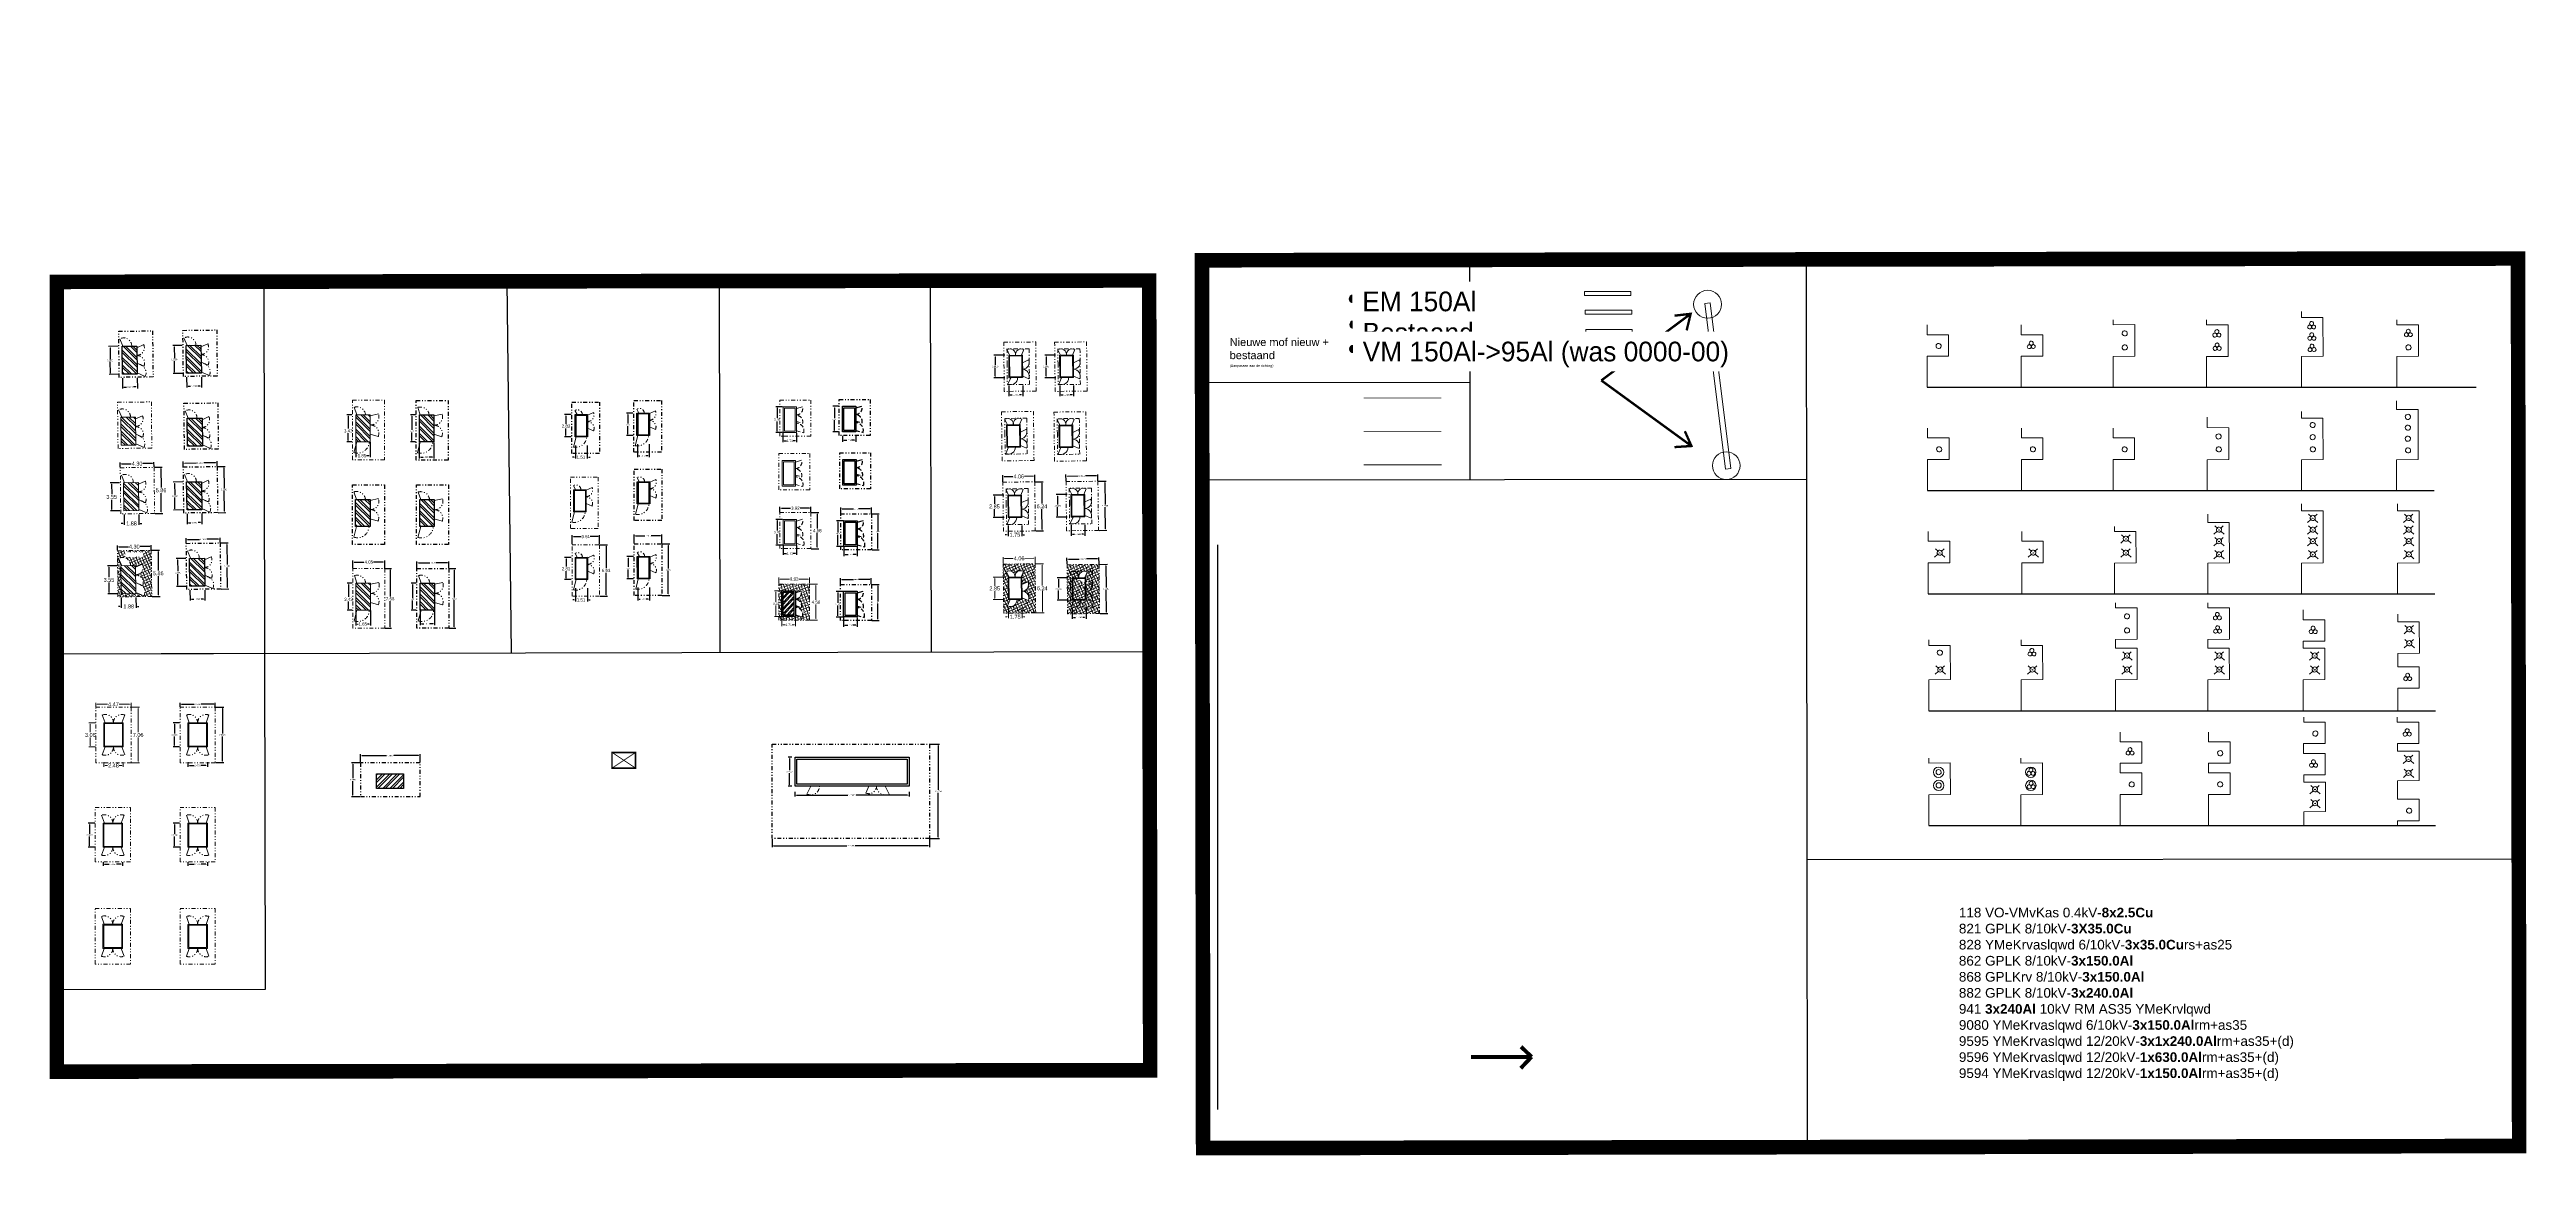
# Model space of a CAD drawing. Header units: metres. Extents: x 342 to 10732, y 11 to 2199.
# Drawn here: x 486.1 to 800.9, y 91.1 to 231.5 of the extents above; entities that cross this region are included whole.
import ezdxf
from ezdxf.enums import TextEntityAlignment as Align

# ---------------------------------------------------------------- set-up
doc = ezdxf.new("R2018")
doc.units = ezdxf.units.M
for name, pattern in [('DASHDOT', [1, 0.5, -0.25, 0, -0.25]), ('DASHED', [0.75, 0.5, -0.25]), ('DIVIDE', [1.25, 0.5, -0.25, 0, -0.25, 0, -0.25])]:
    doc.linetypes.add(name, pattern=pattern)
doc.layers.get('Defpoints').update_dxf_attribs({"lineweight": 5})
for name, color, linetype, lineweight in [('01 - Bestaande kabel', 125, 'Continuous', 0), ('01 - Geulbak', 18, 'Continuous', 0), ('01 - Geulbak Bestaand', 18, 'Continuous', 0), ('01 - Geulbak MS', 5, 'Continuous', 0), ('01 - Mantelbuis', 6, 'Continuous', 0), ('Aansluiting LS K09', 104, 'DASHED', 0), ('Aansluiting LS K10', 1, 'DASHED', 0), ('Aansluiting LS K12', 201, 'DASHED', 0), ('Aansluiting MS', 6, 'DASHED', 0), ('AKA', 7, 'Continuous', 0), ('Akkoord', 1, 'Continuous', 0), ('DEUR', 253, 'Continuous', 0), ('E_LV_CABLE_POINT', 125, 'Continuous', 0), ('Knooppunt LS AM', 7, 'Continuous', 0)]:
    doc.layers.add(name, color=color, linetype=linetype, lineweight=lineweight)
doc.layers.add('01 - Station', color=7, linetype='Continuous')
doc.layers.add('01-Te Rooien Kabel', color=7, linetype='DASHDOT', lineweight=0, true_color=0x1940ff)
doc.layers.add('Aansluiting LS K05', color=7, linetype='DASHED', lineweight=0, true_color=0xeb00eb)
doc.styles.get("Standard").update_dxf_attribs({"font": 'arial.ttf'})
doc.styles.add('TM-0.5', font='', dxfattribs={"height": 0.5})
doc.styles.get('TM-0.5').set_extended_font_data('Arial Nova Light')
doc.dimstyles.get("Standard").update_dxf_attribs({"dimtxt": 0.18, "dimasz": 0.18, "dimexe": 0.18, "dimexo": 0.0625, "dimgap": 0.09, "dimtad": 0, "dimtih": 1, "dimtoh": 1, "dimdec": 4, "dimzin": 0, "dimdsep": 46, "dimtxsty": 'Standard', "dimcen": 0.09, "dimadec": 0, "dimazin": 0, "dimtfac": 1, "dimtdec": 4, "dimtofl": 0, "dimtmove": 0, "dimatfit": 3, "dimfxl": 1, "dimtolj": 1, "dimtzin": 0, "dimarcsym": 0})
pattern_1 = [(206, (0, 0), (0.15310112, -0.31390382), [0.254, -0.09525]), (296, (0, 0), (0.31390382, 0.15310112), [0.254, -0.09525])]

# ---------------------------------------------------------------- blocks, each defined once
blk = doc.blocks.new('*D132')
at = {"color": 0, "lineweight": -2, "transparency": 16777216}
for p, q in [((580.82, 137.28), (580.82, 136.67)), ((581, 136.85), (587.55, 136.85)), ((595.14, 136.85), (588.6, 136.85)), ((595.32, 137.28), (595.32, 136.67))]:
    blk.add_line(p, q, dxfattribs=at)
at = {"color": 0, "transparency": 16777216}
for points in [[(581, 136.88), (581, 136.82), (580.82, 136.85)], [(595.14, 136.88), (595.14, 136.82), (595.32, 136.85)]]:
    blk.add_solid(points, dxfattribs=at)
at = {"layer": 'Defpoints', "color": 0, "transparency": 16777216}
for p in [(580.82, 137.98), (595.32, 137.98), (595.32, 136.85)]:
    blk.add_point(p, dxfattribs=at)
at = {"color": 0, "transparency": 16777216, "insert": (588.07, 136.85), "char_height": 0.18, "attachment_point": 5}
blk.add_mtext('\\A1;14.5000', dxfattribs=at)
blk = doc.blocks.new('*D133')
at = {"color": 0, "lineweight": -2, "transparency": 16777216}
for p, q in [((580.42, 141.68), (579.96, 141.68)), ((580.14, 141.5), (580.14, 140.02)), ((580.14, 138.16), (580.14, 139.65)), ((580.42, 137.98), (579.96, 137.98))]:
    blk.add_line(p, q, dxfattribs=at)
at = {"color": 0, "transparency": 16777216}
for points in [[(580.11, 141.5), (580.17, 141.5), (580.14, 141.68)], [(580.11, 138.16), (580.17, 138.16), (580.14, 137.98)]]:
    blk.add_solid(points, dxfattribs=at)
at = {"layer": 'Defpoints', "color": 0, "transparency": 16777216}
for p in [(580.14, 141.68), (580.82, 141.68), (580.82, 137.98)]:
    blk.add_point(p, dxfattribs=at)
at = {"color": 0, "transparency": 16777216, "insert": (580.14, 139.83), "char_height": 0.18, "attachment_point": 5}
blk.add_mtext('\\A1;3.7000', dxfattribs=at)
blk = doc.blocks.new('*D134')
at = {"color": 0, "lineweight": -2, "transparency": 16777216}
for p, q in [((577.93, 131.25), (577.93, 130.24)), ((578.11, 130.42), (587.4, 130.42)), ((597.75, 130.42), (588.46, 130.42)), ((597.93, 131.25), (597.93, 130.24))]:
    blk.add_line(p, q, dxfattribs=at)
at = {"color": 0, "transparency": 16777216}
for points in [[(578.11, 130.45), (578.11, 130.39), (577.93, 130.42)], [(597.75, 130.45), (597.75, 130.39), (597.93, 130.42)]]:
    blk.add_solid(points, dxfattribs=at)
at = {"layer": 'Defpoints', "color": 0, "transparency": 16777216}
for p in [(577.93, 131.32), (597.93, 131.32), (597.93, 130.42)]:
    blk.add_point(p, dxfattribs=at)
at = {"color": 0, "transparency": 16777216, "insert": (587.93, 130.42), "char_height": 0.18, "attachment_point": 5}
blk.add_mtext('\\A1;20.0000', dxfattribs=at)
blk = doc.blocks.new('*D143')
at = {"color": 0, "lineweight": -2, "transparency": 16777216}
for p, q in [((597.95, 143.32), (599.2, 143.32)), ((599.02, 143.14), (599.02, 137.5)), ((599.02, 131.5), (599.02, 137.13)), ((597.95, 131.32), (599.2, 131.32))]:
    blk.add_line(p, q, dxfattribs=at)
at = {"color": 0, "transparency": 16777216}
for points in [[(598.99, 143.14), (599.05, 143.14), (599.02, 143.32)], [(598.99, 131.5), (599.05, 131.5), (599.02, 131.32)]]:
    blk.add_solid(points, dxfattribs=at)
at = {"layer": 'Defpoints', "color": 0, "transparency": 16777216}
for p in [(597.88, 143.32), (597.88, 131.32), (599.02, 131.32)]:
    blk.add_point(p, dxfattribs=at)
at = {"color": 0, "transparency": 16777216, "insert": (599.02, 137.32), "char_height": 0.18, "attachment_point": 5}
blk.add_mtext('\\A1;12.0000', dxfattribs=at)
blk = doc.blocks.new('E_LV_CABLE_POINT_POSITION_MAP_2')
at = {"color": 0, "linetype": 'ByBlock'}
for start, end in [(48.652161, 228.652161), (228.652161, 48.652161)]:
    blk.add_arc((-0.5, 0), 124999.9, start, end, dxfattribs=at)
blk = doc.blocks.new('*D144')
at = {"color": 0, "lineweight": -2, "transparency": 16777216}
for p, q in [((614.48, 188.86), (614.48, 187.5)), ((614.66, 187.68), (614.9, 187.68)), ((616.05, 187.68), (615.81, 187.68)), ((616.23, 188.88), (616.23, 187.5))]:
    blk.add_line(p, q, dxfattribs=at)
at = {"color": 0, "transparency": 16777216}
for points in [[(614.66, 187.71), (614.66, 187.65), (614.48, 187.68)], [(616.05, 187.71), (616.05, 187.65), (616.23, 187.68)]]:
    blk.add_solid(points, dxfattribs=at)
at = {"layer": 'Defpoints', "color": 0, "transparency": 16777216}
for p in [(614.48, 189.86), (616.23, 189.88), (616.23, 187.68)]:
    blk.add_point(p, dxfattribs=at)
at = {"color": 0, "transparency": 16777216, "insert": (615.36, 187.68), "char_height": 0.18, "attachment_point": 5}
blk.add_mtext('\\A1;1.7499', dxfattribs=at)
blk = doc.blocks.new('*D145')
at = {"color": 0, "lineweight": -2, "transparency": 16777216}
for p, q in [((613.95, 192.71), (612.57, 192.71)), ((612.75, 192.53), (612.75, 191.46)), ((613.98, 189.86), (612.57, 189.86)), ((612.75, 190.04), (612.75, 191.1))]:
    blk.add_line(p, q, dxfattribs=at)
at = {"color": 0, "transparency": 16777216}
for points in [[(612.72, 192.53), (612.78, 192.53), (612.75, 192.71)], [(612.72, 190.04), (612.78, 190.04), (612.75, 189.86)]]:
    blk.add_solid(points, dxfattribs=at)
at = {"layer": 'Defpoints', "color": 0, "transparency": 16777216}
for p in [(612.75, 192.71), (614.45, 192.71), (614.48, 189.86)]:
    blk.add_point(p, dxfattribs=at)
at = {"color": 0, "transparency": 16777216, "insert": (612.75, 191.28), "char_height": 0.18, "attachment_point": 5}
blk.add_mtext('\\A1;2.8498', dxfattribs=at)
blk = doc.blocks.new('*D111')
at = {"color": 0, "lineweight": -2, "transparency": 16777216}
for p, q in [((502.95, 193.97), (501.74, 193.95)), ((501.92, 193.77), (501.94, 192.35)), ((502.99, 190.41), (501.79, 190.4)), ((501.97, 190.58), (501.95, 191.98))]:
    blk.add_line(p, q, dxfattribs=at)
at = {"color": 0, "transparency": 16777216}
for points in [[(501.95, 193.77), (501.89, 193.77), (501.92, 193.95)], [(502, 190.58), (501.94, 190.58), (501.97, 190.4)]]:
    blk.add_solid(points, dxfattribs=at)
at = {"layer": 'Defpoints', "color": 0, "transparency": 16777216}
for p in [(503.44, 193.97), (501.97, 190.4), (503.49, 190.42)]:
    blk.add_point(p, dxfattribs=at)
at = {"color": 0, "transparency": 16777216, "insert": (501.95, 192.17), "char_height": 0.18, "attachment_point": 5}
blk.add_mtext('\\A1;3.5550', dxfattribs=at)
blk = doc.blocks.new('*D112')
at = {"color": 0, "lineweight": -2, "transparency": 16777216}
for p, q in [((503.5, 189.92), (503.51, 188.61)), ((505.38, 189.94), (505.39, 188.63)), ((503.69, 188.79), (504, 188.79)), ((505.21, 188.81), (504.91, 188.8))]:
    blk.add_line(p, q, dxfattribs=at)
at = {"color": 0, "transparency": 16777216}
for points in [[(503.69, 188.82), (503.69, 188.76), (503.51, 188.79)], [(505.21, 188.84), (505.21, 188.78), (505.39, 188.81)]]:
    blk.add_solid(points, dxfattribs=at)
at = {"layer": 'Defpoints', "color": 0, "transparency": 16777216}
for p in [(503.49, 190.42), (505.37, 190.44), (505.39, 188.81)]:
    blk.add_point(p, dxfattribs=at)
at = {"color": 0, "transparency": 16777216, "insert": (504.45, 188.8), "char_height": 0.18, "attachment_point": 5}
blk.add_mtext('\\A1;1.8800', dxfattribs=at)
blk = doc.blocks.new('*D113')
at = {"color": 0, "lineweight": -2, "transparency": 16777216}
for p, q in [((586.35, 186.23), (585.65, 186.23)), ((585.83, 186.05), (585.83, 184.74)), ((586.35, 182.97), (585.65, 182.97)), ((585.83, 183.15), (585.83, 184.45))]:
    blk.add_line(p, q, dxfattribs=at)
at = {"color": 0, "transparency": 16777216}
for points in [[(585.8, 186.05), (585.86, 186.05), (585.83, 186.23)], [(585.8, 183.15), (585.86, 183.15), (585.83, 182.97)]]:
    blk.add_solid(points, dxfattribs=at)
at = {"layer": 'Defpoints', "color": 0, "transparency": 16777216}
for p in [(585.83, 186.23), (586.85, 186.23), (586.85, 182.97)]:
    blk.add_point(p, dxfattribs=at)
at = {"color": 0, "transparency": 16777216, "insert": (585.83, 184.6), "char_height": 0.18, "attachment_point": 5}
blk.add_mtext('\\A1;{\\H0.6x;3.2600}', dxfattribs=at)
blk = doc.blocks.new('*D114')
at = {"color": 0, "lineweight": -2, "transparency": 16777216}
for p, q in [((586.85, 182.47), (586.85, 181.74)), ((587.03, 181.92), (587.39, 181.92)), ((588.38, 181.92), (588.01, 181.92)), ((588.56, 182.47), (588.56, 181.74))]:
    blk.add_line(p, q, dxfattribs=at)
at = {"color": 0, "transparency": 16777216}
for points in [[(587.03, 181.95), (587.03, 181.89), (586.85, 181.92)], [(588.38, 181.95), (588.38, 181.89), (588.56, 181.92)]]:
    blk.add_solid(points, dxfattribs=at)
at = {"layer": 'Defpoints', "color": 0, "transparency": 16777216}
for p in [(586.85, 182.97), (588.56, 182.97), (588.56, 181.92)]:
    blk.add_point(p, dxfattribs=at)
at = {"color": 0, "transparency": 16777216, "insert": (587.7, 181.92), "char_height": 0.18, "attachment_point": 5}
blk.add_mtext('\\A1;{\\H0.6x;1.7100}', dxfattribs=at)
blk = doc.blocks.new('Pacto 25 Exc. afm.')
at = {"lineweight": 0, "transparency": 33554687}
h = blk.add_hatch(dxfattribs=at)
h.set_pattern_fill('ANSI32', color=256, scale=0.069, angle=90.7662)
h.set_pattern_definition([(135.76618298, (403502.9297, -170782.46124), (-0.458472349, -0.4709010573), []), (135.76618298, (403502.9255, -170782.15145), (-0.458472349, -0.4709010573), [])])
h.paths.add_polyline_path([(0.82, 1.66), (-1.06, 1.64), (-1.01, -1.92), (0.87, -1.89)])
at = {"color": 114, "linetype": 'DIVIDE', "lineweight": 0, "true_color": 0x139b48}
blk.add_lwpolyline([(-1.41, -2.32), (-1.48, 3.54), (2.82, 3.59), (2.88, -2.27)], close=True, dxfattribs=at)
at = {"lineweight": 0}
for points in [[(-0.94, 1.64), (-1.34, 2.58)], [(0.82, 1.44), (1.69, 1.84)], [(0.85, -0.51), (1.72, -0.9)], [(0.86, -1.75), (1.89, -2.2)]]:
    blk.add_lwpolyline(points, dxfattribs=at)
blk.add_lwpolyline([(-1.01, -1.92), (-1.06, 1.64), (0.82, 1.66), (0.87, -1.89)], close=True, dxfattribs=at)
at = {"linetype": 'DIVIDE', "lineweight": 0}
for centre, radius, start, end in [((-0.85, 1.67), 1.03, 359.5082, 118.1409), ((0.82, 1.44), 0.957, 270.7721, 24.9336), ((0.85, -0.51), 0.957, 336.0022, 90.77), ((0.9, -1.73), 1.09, 334.3134, 92.7012)]:
    blk.add_arc(centre, radius, start, end, dxfattribs=at)
blk = doc.blocks.new('*D74')
at = {"color": 0, "lineweight": -2, "transparency": 16777216}
for p, q in [((195.57, 141.9), (194.37, 141.88)), ((194.55, 141.7), (194.57, 140.44)), ((194.59, 138.51), (194.58, 139.75)), ((195.62, 138.34), (194.42, 138.33))]:
    blk.add_line(p, q, dxfattribs=at)
at = {"color": 0, "transparency": 16777216}
for points in [[(194.58, 141.7), (194.52, 141.7), (194.55, 141.88)], [(194.62, 138.51), (194.56, 138.51), (194.6, 138.33)]]:
    blk.add_solid(points, dxfattribs=at)
at = {"layer": 'Defpoints', "color": 0, "transparency": 16777216}
for p in [(196.07, 141.9), (194.6, 138.33), (196.12, 138.35)]:
    blk.add_point(p, dxfattribs=at)
at = {"color": 0, "lineweight": 0, "transparency": 16777216, "insert": (194.57, 140.1), "char_height": 0.5, "attachment_point": 5, "style": 'TM-0.5'}
blk.add_mtext('\\A1;3.55', dxfattribs=at)
blk = doc.blocks.new('*D75')
at = {"color": 0, "lineweight": -2, "transparency": 16777216}
for p, q in [((195.96, 136.71), (195.78, 136.71)), ((196.13, 137.85), (196.14, 136.54)), ((198, 137.87), (198.02, 136.56)), ((198.2, 136.74), (198.38, 136.74))]:
    blk.add_line(p, q, dxfattribs=at)
at = {"color": 0, "transparency": 16777216}
for points in [[(195.96, 136.74), (195.96, 136.68), (196.14, 136.72)], [(198.2, 136.77), (198.2, 136.71), (198.02, 136.74)]]:
    blk.add_solid(points, dxfattribs=at)
at = {"layer": 'Defpoints', "color": 0, "transparency": 16777216}
for p in [(196.12, 138.35), (198, 138.37), (198.02, 136.74)]:
    blk.add_point(p, dxfattribs=at)
at = {"color": 0, "lineweight": 0, "transparency": 16777216, "insert": (197.08, 136.73), "char_height": 0.5, "attachment_point": 5, "style": 'TM-0.5'}
blk.add_mtext('\\A1;1.88', dxfattribs=at)
blk = doc.blocks.new('*D52')
at = {"layer": '01 - Station', "color": 0, "lineweight": -2, "transparency": 16777216}
for p, q in [((195.65, 143.87), (195.64, 144.47)), ((195.83, 144.3), (197.05, 144.31)), ((199.76, 144.34), (198.54, 144.33)), ((199.95, 143.92), (199.94, 144.52))]:
    blk.add_line(p, q, dxfattribs=at)
at = {"layer": '01 - Station', "color": 0, "transparency": 16777216}
for points in [[(195.83, 144.33), (195.83, 144.27), (195.65, 144.29)], [(199.76, 144.37), (199.76, 144.31), (199.94, 144.34)]]:
    blk.add_solid(points, dxfattribs=at)
at = {"layer": 'Defpoints', "color": 0, "transparency": 16777216}
for p in [(195.65, 143.81), (199.94, 144.34), (199.95, 143.86)]:
    blk.add_point(p, dxfattribs=at)
at = {"layer": '01 - Station', "color": 0, "lineweight": 0, "transparency": 16777216, "insert": (197.79, 144.32), "char_height": 0.5, "attachment_point": 5, "style": 'TM-0.5'}
blk.add_mtext('\\A1;4.30', dxfattribs=at)
blk = doc.blocks.new('*D51')
at = {"layer": '01 - Station', "color": 0, "lineweight": -2, "transparency": 16777216}
for p, q in [((200.01, 143.86), (200.99, 143.87)), ((200.81, 143.69), (200.84, 141.28)), ((200.87, 138.19), (200.85, 140.59)), ((200.08, 138), (201.06, 138.01))]:
    blk.add_line(p, q, dxfattribs=at)
at = {"layer": '01 - Station', "color": 0, "transparency": 16777216}
for points in [[(200.84, 143.69), (200.78, 143.69), (200.81, 143.87)], [(200.9, 138.19), (200.84, 138.19), (200.88, 138.01)]]:
    blk.add_solid(points, dxfattribs=at)
at = {"layer": 'Defpoints', "color": 0, "transparency": 16777216}
for p in [(199.95, 143.86), (200.81, 143.87), (200.02, 138)]:
    blk.add_point(p, dxfattribs=at)
at = {"layer": '01 - Station', "color": 0, "lineweight": 0, "transparency": 16777216, "insert": (200.84, 140.94), "char_height": 0.5, "attachment_point": 5, "style": 'TM-0.5'}
blk.add_mtext('\\A1;5.86', dxfattribs=at)
blk = doc.blocks.new('*D115')
at = {"color": 0, "lineweight": -2, "transparency": 16777216}
for p, q in [((503, 176.62), (501.8, 176.61)), ((501.98, 176.43), (502, 175)), ((502.02, 173.23), (502, 174.64)), ((503.05, 173.07), (501.85, 173.05))]:
    blk.add_line(p, q, dxfattribs=at)
at = {"color": 0, "transparency": 16777216}
for points in [[(502.01, 176.43), (501.95, 176.43), (501.98, 176.61)], [(502.05, 173.23), (501.99, 173.23), (502.03, 173.05)]]:
    blk.add_solid(points, dxfattribs=at)
at = {"layer": 'Defpoints', "color": 0, "transparency": 16777216}
for p in [(503.5, 176.63), (502.03, 173.05), (503.55, 173.07)]:
    blk.add_point(p, dxfattribs=at)
at = {"color": 0, "transparency": 16777216, "insert": (502, 174.82), "char_height": 0.18, "attachment_point": 5}
blk.add_mtext('\\A1;3.5550', dxfattribs=at)
blk = doc.blocks.new('*D116')
at = {"color": 0, "lineweight": -2, "transparency": 16777216}
for p, q in [((503.56, 172.57), (503.57, 171.26)), ((503.75, 171.44), (504.05, 171.45)), ((505.27, 171.46), (504.96, 171.46)), ((505.43, 172.6), (505.45, 171.28))]:
    blk.add_line(p, q, dxfattribs=at)
at = {"color": 0, "transparency": 16777216}
for points in [[(503.75, 171.47), (503.75, 171.41), (503.57, 171.44)], [(505.27, 171.49), (505.27, 171.43), (505.45, 171.46)]]:
    blk.add_solid(points, dxfattribs=at)
at = {"layer": 'Defpoints', "color": 0, "transparency": 16777216}
for p in [(503.55, 173.07), (505.43, 173.1), (505.45, 171.46)]:
    blk.add_point(p, dxfattribs=at)
at = {"color": 0, "transparency": 16777216, "insert": (504.51, 171.45), "char_height": 0.18, "attachment_point": 5}
blk.add_mtext('\\A1;1.8800', dxfattribs=at)
blk = doc.blocks.new('*D146')
at = {"layer": '01 - Station', "color": 0, "lineweight": -2, "transparency": 16777216}
for p, q in [((503.08, 178.59), (503.07, 179.2)), ((503.26, 179.02), (504.76, 179.04)), ((507.19, 179.07), (505.69, 179.05)), ((507.38, 178.64), (507.37, 179.25))]:
    blk.add_line(p, q, dxfattribs=at)
at = {"layer": '01 - Station', "color": 0, "transparency": 16777216}
for points in [[(503.26, 179.05), (503.26, 178.99), (503.08, 179.02)], [(507.19, 179.1), (507.19, 179.04), (507.37, 179.07)]]:
    blk.add_solid(points, dxfattribs=at)
at = {"layer": 'Defpoints', "color": 0, "transparency": 16777216}
for p in [(503.08, 178.53), (507.37, 179.07), (507.38, 178.58)]:
    blk.add_point(p, dxfattribs=at)
at = {"layer": '01 - Station', "color": 0, "transparency": 16777216, "insert": (505.22, 179.04), "char_height": 0.18, "attachment_point": 5}
blk.add_mtext('\\A1;4.2970', dxfattribs=at)
blk = doc.blocks.new('*D147')
at = {"layer": '01 - Station', "color": 0, "lineweight": -2, "transparency": 16777216}
for p, q in [((507.44, 178.58), (508.42, 178.59)), ((508.24, 178.41), (508.27, 175.84)), ((508.3, 172.91), (508.28, 175.48)), ((507.51, 172.72), (508.49, 172.73))]:
    blk.add_line(p, q, dxfattribs=at)
at = {"layer": '01 - Station', "color": 0, "transparency": 16777216}
for points in [[(508.27, 178.41), (508.21, 178.41), (508.24, 178.59)], [(508.33, 172.91), (508.27, 172.91), (508.31, 172.73)]]:
    blk.add_solid(points, dxfattribs=at)
at = {"layer": 'Defpoints', "color": 0, "transparency": 16777216}
for p in [(507.38, 178.58), (508.24, 178.59), (507.45, 172.72)]:
    blk.add_point(p, dxfattribs=at)
at = {"layer": '01 - Station', "color": 0, "transparency": 16777216, "insert": (508.27, 175.66), "char_height": 0.18, "attachment_point": 5}
blk.add_mtext('\\A1;5.8590', dxfattribs=at)
blk = doc.blocks.new('AKA-GKP-S3 exc. afm.')
at = {"layer": 'AKA', "color": 114, "linetype": 'DIVIDE', "lineweight": 0, "true_color": 0x139b48}
blk.add_lwpolyline([(1.83, 3.06), (1.9, -3.18), (-2.16, -3.23), (-2.23, 3.01), (1.83, 3.06)], dxfattribs=at)
at = {"layer": 'AKA', "linetype": 'DIVIDE', "lineweight": 0}
blk.add_lwpolyline([(1.04, -2.34), (0.99, 1.75), (0.99, 2.2), (-0.51, 2.18), (-1.82, 2.17), (-1.8, 0.3), (-1.77, -2.37), (-0.28, -2.36)], close=True, dxfattribs=at)
at = {"layer": 'AKA', "linetype": 'Continuous', "lineweight": 0}
for points in [[(0.15, 1.38), (0.18, -1.47), (-1.57, -1.49), (-1.6, 1.36)], [(0.05, 1.28), (0.08, -1.37), (-1.47, -1.39), (-1.5, 1.26)]]:
    blk.add_lwpolyline(points, close=True, dxfattribs=at)
for points in [[(-1.6, 1.36), (-1.49, 1.36)], [(0.15, 1.38), (0.04, 1.38)], [(0.15, 1.38), (0.16, 0.42)], [(-1.57, -1.49), (-1.34, -1.49)], [(0.18, -1.47), (-0.47, -1.48)], [(0.18, -1.47), (0.17, -1.27)]]:
    blk.add_lwpolyline(points, dxfattribs=at)
at = {"layer": 'DEUR', "linetype": 'Continuous', "lineweight": 0}
for points in [[(-1.49, 1.36), (-1.81, 2.05)], [(0.34, 2.08), (0.04, 1.38)], [(0.16, 0.42), (0.93, 0.78)], [(0.16, 0.42), (0.17, -0.42)], [(-1.34, -1.49), (-1.69, -2.29)], [(0.17, -1.27), (0.95, -1.61)]]:
    blk.add_lwpolyline(points, dxfattribs=at)
for centre, radius, start, end in [((-1.43, 1.45), 0.71, 352.9571, 122.1897), ((-0.03, 1.47), 0.71, 59.0759, 188.3085), ((0.13, 0.44), 0.864, 275.4824, 23.2239), ((-1.33, -1.5), 0.866, 245.4477, 1.5154), ((0.14, -1.29), 0.878, 338.6514, 84.7677)]:
    blk.add_arc(centre, radius, start, end, dxfattribs=at)
blk = doc.blocks.new('*D135')
at = {"color": 0, "lineweight": -2, "transparency": 16777216}
for p, q in [((615.93, 171.16), (615.93, 169.8)), ((617.68, 171.18), (617.68, 169.8)), ((616.11, 169.98), (616.35, 169.98)), ((617.5, 169.98), (617.26, 169.98))]:
    blk.add_line(p, q, dxfattribs=at)
at = {"color": 0, "transparency": 16777216}
for points in [[(616.11, 170.01), (616.11, 169.95), (615.93, 169.98)], [(617.5, 170.01), (617.5, 169.95), (617.68, 169.98)]]:
    blk.add_solid(points, dxfattribs=at)
at = {"layer": 'Defpoints', "color": 0, "transparency": 16777216}
for p in [(615.93, 172.16), (617.68, 172.18), (617.68, 169.98)]:
    blk.add_point(p, dxfattribs=at)
at = {"color": 0, "transparency": 16777216, "insert": (616.8, 169.98), "char_height": 0.18, "attachment_point": 5}
blk.add_mtext('\\A1;1.7499', dxfattribs=at)
blk = doc.blocks.new('*D136')
at = {"color": 0, "lineweight": -2, "transparency": 16777216}
for p, q in [((615.4, 175.01), (614.02, 175.01)), ((614.2, 174.83), (614.2, 173.77)), ((614.2, 172.34), (614.2, 173.4)), ((615.43, 172.16), (614.02, 172.16))]:
    blk.add_line(p, q, dxfattribs=at)
at = {"color": 0, "transparency": 16777216}
for points in [[(614.17, 174.83), (614.23, 174.83), (614.2, 175.01)], [(614.17, 172.34), (614.23, 172.34), (614.2, 172.16)]]:
    blk.add_solid(points, dxfattribs=at)
at = {"layer": 'Defpoints', "color": 0, "transparency": 16777216}
for p in [(614.2, 175.01), (615.9, 175.01), (615.93, 172.16)]:
    blk.add_point(p, dxfattribs=at)
at = {"color": 0, "transparency": 16777216, "insert": (614.2, 173.59), "char_height": 0.18, "attachment_point": 5}
blk.add_mtext('\\A1;2.8498', dxfattribs=at)
blk = doc.blocks.new('*D137')
at = {"layer": '01 - Station', "color": 0, "lineweight": -2, "transparency": 16777216}
for p, q in [((615.27, 176.73), (615.26, 177.55)), ((615.44, 177.37), (616.82, 177.39)), ((619.14, 177.41), (617.76, 177.4)), ((619.33, 176.77), (619.32, 177.59))]:
    blk.add_line(p, q, dxfattribs=at)
at = {"layer": '01 - Station', "color": 0, "transparency": 16777216}
for points in [[(615.44, 177.4), (615.44, 177.34), (615.26, 177.37)], [(619.14, 177.44), (619.14, 177.38), (619.32, 177.41)]]:
    blk.add_solid(points, dxfattribs=at)
at = {"layer": 'Defpoints', "color": 0, "transparency": 16777216}
for p in [(615.27, 176.67), (619.32, 177.41), (619.33, 176.71)]:
    blk.add_point(p, dxfattribs=at)
at = {"layer": '01 - Station', "color": 0, "transparency": 16777216, "insert": (617.29, 177.39), "char_height": 0.18, "attachment_point": 5}
blk.add_mtext('\\A1;4.0600', dxfattribs=at)
blk = doc.blocks.new('*D138')
at = {"layer": '01 - Station', "color": 0, "lineweight": -2, "transparency": 16777216}
for p, q in [((619.39, 176.71), (620.38, 176.72)), ((620.2, 176.54), (620.23, 173.78)), ((620.27, 170.66), (620.24, 173.42)), ((619.46, 170.47), (620.45, 170.48))]:
    blk.add_line(p, q, dxfattribs=at)
at = {"layer": '01 - Station', "color": 0, "transparency": 16777216}
for points in [[(620.23, 176.54), (620.17, 176.54), (620.2, 176.72)], [(620.3, 170.66), (620.24, 170.66), (620.27, 170.48)]]:
    blk.add_solid(points, dxfattribs=at)
at = {"layer": 'Defpoints', "color": 0, "transparency": 16777216}
for p in [(619.33, 176.71), (619.4, 170.47), (620.27, 170.48)]:
    blk.add_point(p, dxfattribs=at)
at = {"layer": '01 - Station', "color": 0, "transparency": 16777216, "insert": (620.23, 173.6), "char_height": 0.18, "attachment_point": 5}
blk.add_mtext('\\A1;6.2400', dxfattribs=at)
blk = doc.blocks.new('*D72')
at = {"color": 0, "lineweight": -2, "transparency": 16777216}
for p, q in [((310.03, 145.87), (310.03, 144.51)), ((311.78, 145.88), (311.78, 144.51)), ((309.85, 144.69), (309.67, 144.69)), ((311.96, 144.69), (312.14, 144.69))]:
    blk.add_line(p, q, dxfattribs=at)
at = {"color": 0, "transparency": 16777216}
for points in [[(309.85, 144.72), (309.85, 144.66), (310.03, 144.69)], [(311.96, 144.72), (311.96, 144.66), (311.78, 144.69)]]:
    blk.add_solid(points, dxfattribs=at)
at = {"layer": 'Defpoints', "color": 0, "transparency": 16777216}
for p in [(310.03, 146.87), (311.78, 146.88), (311.78, 144.69)]:
    blk.add_point(p, dxfattribs=at)
at = {"color": 0, "lineweight": 0, "transparency": 16777216, "insert": (310.9, 144.69), "char_height": 0.5, "attachment_point": 5, "style": 'TM-0.5'}
blk.add_mtext('\\A1;1.75', dxfattribs=at)
blk = doc.blocks.new('*D71')
at = {"color": 0, "lineweight": -2, "transparency": 16777216}
for p, q in [((309.5, 149.72), (308.12, 149.72)), ((308.3, 149.54), (308.3, 148.63)), ((309.53, 146.87), (308.12, 146.87)), ((308.3, 147.05), (308.3, 147.95))]:
    blk.add_line(p, q, dxfattribs=at)
at = {"color": 0, "transparency": 16777216}
for points in [[(308.27, 149.54), (308.33, 149.54), (308.3, 149.72)], [(308.27, 147.05), (308.33, 147.05), (308.3, 146.87)]]:
    blk.add_solid(points, dxfattribs=at)
at = {"layer": 'Defpoints', "color": 0, "transparency": 16777216}
for p in [(308.3, 149.72), (310, 149.72), (310.03, 146.87)]:
    blk.add_point(p, dxfattribs=at)
at = {"color": 0, "lineweight": 0, "transparency": 16777216, "insert": (308.3, 148.29), "char_height": 0.5, "attachment_point": 5, "style": 'TM-0.5'}
blk.add_mtext('\\A1;2.85', dxfattribs=at)
blk = doc.blocks.new('*D70')
at = {"layer": '01 - Station', "color": 0, "lineweight": -2, "transparency": 16777216}
for p, q in [((309.37, 151.43), (309.36, 152.25)), ((309.54, 152.08), (310.65, 152.09)), ((313.24, 152.12), (312.14, 152.1)), ((313.43, 151.48), (313.42, 152.3))]:
    blk.add_line(p, q, dxfattribs=at)
at = {"layer": '01 - Station', "color": 0, "transparency": 16777216}
for points in [[(309.54, 152.11), (309.54, 152.05), (309.36, 152.07)], [(313.24, 152.15), (313.24, 152.09), (313.42, 152.12)]]:
    blk.add_solid(points, dxfattribs=at)
at = {"layer": 'Defpoints', "color": 0, "transparency": 16777216}
for p in [(309.37, 151.37), (313.42, 152.12), (313.43, 151.42)]:
    blk.add_point(p, dxfattribs=at)
at = {"layer": '01 - Station', "color": 0, "lineweight": 0, "transparency": 16777216, "insert": (311.39, 152.1), "char_height": 0.5, "attachment_point": 5, "style": 'TM-0.5'}
blk.add_mtext('\\A1;4.06', dxfattribs=at)
blk = doc.blocks.new('*D69')
at = {"layer": '01 - Station', "color": 0, "lineweight": -2, "transparency": 16777216}
for p, q in [((313.49, 151.42), (314.48, 151.43)), ((314.31, 151.25), (314.33, 148.65)), ((314.37, 145.37), (314.34, 147.96)), ((313.56, 145.18), (314.55, 145.19))]:
    blk.add_line(p, q, dxfattribs=at)
at = {"layer": '01 - Station', "color": 0, "transparency": 16777216}
for points in [[(314.34, 151.25), (314.28, 151.25), (314.3, 151.43)], [(314.4, 145.37), (314.34, 145.37), (314.37, 145.19)]]:
    blk.add_solid(points, dxfattribs=at)
at = {"layer": 'Defpoints', "color": 0, "transparency": 16777216}
for p in [(313.43, 151.42), (313.5, 145.18), (314.37, 145.19)]:
    blk.add_point(p, dxfattribs=at)
at = {"layer": '01 - Station', "color": 0, "lineweight": 0, "transparency": 16777216, "insert": (314.34, 148.31), "char_height": 0.5, "attachment_point": 5, "style": 'TM-0.5'}
blk.add_mtext('\\A1;6.24', dxfattribs=at)
blk = doc.blocks.new('*D63')
at = {"layer": '01 - Station', "color": 0, "lineweight": -2, "transparency": 16777216}
for p, q in [((275.67, 186.88), (274.8, 186.88)), ((274.98, 186.73), (274.98, 185.49)), ((275.67, 183.62), (274.8, 183.62)), ((274.98, 183.77), (274.98, 185))]:
    blk.add_line(p, q, dxfattribs=at)
at = {"layer": '01 - Station', "color": 0, "transparency": 16777216}
for points in [[(274.95, 186.73), (275, 186.73), (274.98, 186.88)], [(274.95, 183.77), (275, 183.77), (274.98, 183.62)]]:
    blk.add_solid(points, dxfattribs=at)
at = {"layer": 'Defpoints', "color": 0, "transparency": 16777216}
for p in [(274.98, 186.88), (275.73, 186.88), (275.73, 183.62)]:
    blk.add_point(p, dxfattribs=at)
at = {"layer": '01 - Station', "color": 0, "lineweight": 0, "transparency": 16777216, "insert": (274.98, 185.25), "char_height": 0.5, "attachment_point": 5, "style": 'TM-0.5'}
blk.add_mtext('\\A1;{\\H0.6x;3.26}', dxfattribs=at)
blk = doc.blocks.new('*D64')
at = {"layer": '01 - Station', "color": 0, "lineweight": -2, "transparency": 16777216}
for p, q in [((275.73, 183.55), (275.73, 182.38)), ((277.44, 183.55), (277.44, 182.38)), ((275.88, 182.56), (276.16, 182.56)), ((277.29, 182.56), (277.02, 182.56))]:
    blk.add_line(p, q, dxfattribs=at)
at = {"layer": '01 - Station', "color": 0, "transparency": 16777216}
for points in [[(275.88, 182.59), (275.88, 182.54), (275.73, 182.56)], [(277.29, 182.59), (277.29, 182.54), (277.44, 182.56)]]:
    blk.add_solid(points, dxfattribs=at)
at = {"layer": 'Defpoints', "color": 0, "transparency": 16777216}
for p in [(275.73, 183.62), (277.44, 183.62), (277.44, 182.56)]:
    blk.add_point(p, dxfattribs=at)
at = {"layer": '01 - Station', "color": 0, "lineweight": 0, "transparency": 16777216, "insert": (276.59, 182.56), "char_height": 0.5, "attachment_point": 5, "style": 'TM-0.5'}
blk.add_mtext('\\A1;{\\H0.6x;1.71}', dxfattribs=at)
blk = doc.blocks.new('*D105')
at = {"layer": '01 - Station', "color": 0, "lineweight": -2, "transparency": 16777216}
for p, q in [((586.97, 171.7), (586.1, 171.7)), ((586.28, 171.55), (586.28, 170.22)), ((586.97, 168.44), (586.1, 168.44)), ((586.28, 168.59), (586.28, 169.92))]:
    blk.add_line(p, q, dxfattribs=at)
at = {"layer": '01 - Station', "color": 0, "transparency": 16777216}
for points in [[(586.25, 171.55), (586.3, 171.55), (586.28, 171.7)], [(586.25, 168.59), (586.3, 168.59), (586.28, 168.44)]]:
    blk.add_solid(points, dxfattribs=at)
at = {"layer": 'Defpoints', "color": 0, "transparency": 16777216}
for p in [(586.28, 171.7), (587.03, 171.7), (587.03, 168.44)]:
    blk.add_point(p, dxfattribs=at)
at = {"layer": '01 - Station', "color": 0, "transparency": 16777216, "insert": (586.28, 170.07), "char_height": 0.2, "attachment_point": 5}
blk.add_mtext('\\A1;{\\H0.6x;3.2600}', dxfattribs=at)
blk = doc.blocks.new('*D106')
at = {"layer": '01 - Station', "color": 0, "lineweight": -2, "transparency": 16777216}
for p, q in [((587.03, 168.38), (587.03, 167.21)), ((587.18, 167.39), (587.56, 167.39)), ((588.59, 167.39), (588.22, 167.39)), ((588.74, 168.38), (588.74, 167.21))]:
    blk.add_line(p, q, dxfattribs=at)
at = {"layer": '01 - Station', "color": 0, "transparency": 16777216}
for points in [[(587.18, 167.41), (587.18, 167.36), (587.03, 167.39)], [(588.59, 167.41), (588.59, 167.36), (588.74, 167.39)]]:
    blk.add_solid(points, dxfattribs=at)
at = {"layer": 'Defpoints', "color": 0, "transparency": 16777216}
for p in [(587.03, 168.44), (588.74, 168.44), (588.74, 167.39)]:
    blk.add_point(p, dxfattribs=at)
at = {"layer": '01 - Station', "color": 0, "transparency": 16777216, "insert": (587.89, 167.39), "char_height": 0.2, "attachment_point": 5}
blk.add_mtext('\\A1;{\\H0.6x;1.7100}', dxfattribs=at)
blk = doc.blocks.new('*D139')
at = {"layer": '01 - Station', "color": 0, "lineweight": -2, "transparency": 16777216}
for p, q in [((586.63, 172.63), (586.63, 173.38)), ((586.81, 173.2), (588.24, 173.2)), ((590.38, 173.2), (588.88, 173.2)), ((590.56, 172.63), (590.56, 173.38))]:
    blk.add_line(p, q, dxfattribs=at)
at = {"layer": '01 - Station', "color": 0, "transparency": 16777216}
for points in [[(586.81, 173.23), (586.81, 173.17), (586.63, 173.2)], [(590.38, 173.23), (590.38, 173.17), (590.56, 173.2)]]:
    blk.add_solid(points, dxfattribs=at)
at = {"layer": 'Defpoints', "color": 0, "transparency": 16777216}
for p in [(590.56, 173.2), (586.63, 172.57), (590.56, 172.57)]:
    blk.add_point(p, dxfattribs=at)
at = {"layer": '01 - Station', "color": 0, "transparency": 16777216, "insert": (588.56, 173.2), "char_height": 25, "attachment_point": 5}
blk.add_mtext('\\A1;{\\H0.0044x;\\P3.9220}', dxfattribs=at)
blk = doc.blocks.new('*D140')
at = {"layer": '01 - Station', "color": 0, "lineweight": -2, "transparency": 16777216}
for p, q in [((590.62, 172.57), (591.54, 172.57)), ((591.36, 172.39), (591.36, 170.42)), ((591.36, 168.17), (591.36, 170.13)), ((590.62, 167.99), (591.54, 167.99))]:
    blk.add_line(p, q, dxfattribs=at)
at = {"layer": '01 - Station', "color": 0, "transparency": 16777216}
for points in [[(591.33, 172.39), (591.39, 172.39), (591.36, 172.57)], [(591.33, 168.17), (591.39, 168.17), (591.36, 167.99)]]:
    blk.add_solid(points, dxfattribs=at)
at = {"layer": 'Defpoints', "color": 0, "transparency": 16777216}
for p in [(590.56, 172.57), (591.36, 172.57), (590.56, 167.99)]:
    blk.add_point(p, dxfattribs=at)
at = {"layer": '01 - Station', "color": 0, "transparency": 16777216, "insert": (591.36, 170.28), "char_height": 25, "attachment_point": 5}
blk.add_mtext('\\A1;{\\H0.0044x;4.5760}', dxfattribs=at)
blk = doc.blocks.new('*D65')
at = {"layer": '01 - Station', "color": 0, "lineweight": -2, "transparency": 16777216}
for p, q in [((275.68, 172.57), (274.8, 172.57)), ((274.98, 172.42), (274.98, 171.18)), ((274.98, 169.46), (274.98, 170.7)), ((275.68, 169.31), (274.8, 169.31))]:
    blk.add_line(p, q, dxfattribs=at)
at = {"layer": '01 - Station', "color": 0, "transparency": 16777216}
for points in [[(274.96, 172.42), (275.01, 172.42), (274.98, 172.57)], [(274.96, 169.46), (275.01, 169.46), (274.98, 169.31)]]:
    blk.add_solid(points, dxfattribs=at)
at = {"layer": 'Defpoints', "color": 0, "transparency": 16777216}
for p in [(274.98, 172.57), (275.74, 172.57), (275.74, 169.31)]:
    blk.add_point(p, dxfattribs=at)
at = {"layer": '01 - Station', "color": 0, "lineweight": 0, "transparency": 16777216, "insert": (274.98, 170.94), "char_height": 0.5, "attachment_point": 5, "style": 'TM-0.5'}
blk.add_mtext('\\A1;{\\H0.6x;3.26}', dxfattribs=at)
blk = doc.blocks.new('*D66')
at = {"layer": '01 - Station', "color": 0, "lineweight": -2, "transparency": 16777216}
for p, q in [((275.74, 169.25), (275.74, 168.08)), ((275.89, 168.26), (276.16, 168.26)), ((277.3, 168.26), (277.03, 168.26)), ((277.45, 169.25), (277.45, 168.08))]:
    blk.add_line(p, q, dxfattribs=at)
at = {"layer": '01 - Station', "color": 0, "transparency": 16777216}
for points in [[(275.89, 168.28), (275.89, 168.23), (275.74, 168.26)], [(277.3, 168.28), (277.3, 168.23), (277.45, 168.26)]]:
    blk.add_solid(points, dxfattribs=at)
at = {"layer": 'Defpoints', "color": 0, "transparency": 16777216}
for p in [(275.74, 169.31), (277.45, 169.31), (277.45, 168.26)]:
    blk.add_point(p, dxfattribs=at)
at = {"layer": '01 - Station', "color": 0, "lineweight": 0, "transparency": 16777216, "insert": (276.59, 168.26), "char_height": 0.5, "attachment_point": 5, "style": 'TM-0.5'}
blk.add_mtext('\\A1;{\\H0.6x;1.71}', dxfattribs=at)
blk = doc.blocks.new('*D68')
at = {"layer": '01 - Station', "color": 0, "lineweight": -2, "transparency": 16777216}
for p, q in [((275.34, 173.5), (275.34, 174.19)), ((275.52, 174.01), (276.7, 174.01)), ((279.08, 174.01), (277.9, 174.01)), ((279.26, 173.5), (279.26, 174.19))]:
    blk.add_line(p, q, dxfattribs=at)
at = {"layer": '01 - Station', "color": 0, "transparency": 16777216}
for points in [[(275.52, 174.04), (275.52, 173.98), (275.34, 174.01)], [(279.08, 174.04), (279.08, 173.98), (279.26, 174.01)]]:
    blk.add_solid(points, dxfattribs=at)
at = {"layer": 'Defpoints', "color": 0, "transparency": 16777216}
for p in [(275.34, 173.44), (279.26, 174.01), (279.26, 173.44)]:
    blk.add_point(p, dxfattribs=at)
at = {"layer": '01 - Station', "color": 0, "lineweight": 0, "transparency": 16777216, "insert": (277.3, 174.01), "char_height": 0.5, "attachment_point": 5, "style": 'TM-0.5'}
blk.add_mtext('\\A1;{\\H0.8x;3.92}', dxfattribs=at)
blk = doc.blocks.new('*D67')
at = {"layer": '01 - Station', "color": 0, "lineweight": -2, "transparency": 16777216}
for p, q in [((279.32, 173.44), (280.27, 173.44)), ((280.09, 173.26), (280.09, 171.44)), ((280.09, 169.04), (280.09, 170.86)), ((279.32, 168.86), (280.27, 168.86))]:
    blk.add_line(p, q, dxfattribs=at)
at = {"layer": '01 - Station', "color": 0, "transparency": 16777216}
for points in [[(280.06, 173.26), (280.12, 173.26), (280.09, 173.44)], [(280.06, 169.04), (280.12, 169.04), (280.09, 168.86)]]:
    blk.add_solid(points, dxfattribs=at)
at = {"layer": 'Defpoints', "color": 0, "transparency": 16777216}
for p in [(279.26, 173.44), (279.26, 168.86), (280.09, 168.86)]:
    blk.add_point(p, dxfattribs=at)
at = {"layer": '01 - Station', "color": 0, "lineweight": 0, "transparency": 16777216, "insert": (280.09, 171.15), "char_height": 0.5, "attachment_point": 5, "style": 'TM-0.5'}
blk.add_mtext('\\A1;{\\H0.8x;4.58}', dxfattribs=at)
blk = doc.blocks.new('Batenburg exc. afm.')
at = {"color": 114, "linetype": 'DIVIDE', "lineweight": 0, "true_color": 0x139b48}
blk.add_lwpolyline([(-1.91, -2.48), (-1.91, 2.1), (2.01, 2.1), (2.01, -2.48)], close=True, dxfattribs=at)
at = {"layer": '01 - Station', "lineweight": 0}
for points in [[(-1.51, -2.03), (-1.51, 1.23), (0.2, 1.23), (0.2, -2.03)], [(-1.33, -1.85), (-1.33, 1.05), (0.02, 1.05), (0.02, -1.85)]]:
    blk.add_lwpolyline(points, close=True, dxfattribs=at)
blk.add_lwpolyline([(0.2, 1.03), (0.97, 1.25)], dxfattribs=at)
at = {"layer": '01 - Station', "linetype": 'DASHED', "lineweight": 0}
for points in [[(0.2, -0.64), (1, -0.86)], [(0.2, -1.82), (1.12, -2.08)]]:
    blk.add_lwpolyline(points, dxfattribs=at)
for centre, radius, start, end in [((0.17, 1.03), 0.831, 272.3148, 15.5741), ((0.14, -0.7), 0.87, 349.5625, 86.1874), ((0.17, -1.82), 0.982, 344.7162, 88.4689)]:
    blk.add_arc(centre, radius, start, end, dxfattribs=at)
blk = doc.blocks.new('*D107')
at = {"color": 0, "lineweight": -2, "transparency": 16777216}
for p, q in [((560.28, 167.14), (559.45, 167.14)), ((559.63, 166.96), (559.63, 165.85)), ((560.29, 164.32), (559.45, 164.32)), ((559.63, 164.5), (559.63, 165.52))]:
    blk.add_line(p, q, dxfattribs=at)
at = {"color": 0, "transparency": 16777216}
for points in [[(559.66, 166.96), (559.6, 166.96), (559.63, 167.14)], [(559.66, 164.5), (559.6, 164.5), (559.63, 164.32)]]:
    blk.add_solid(points, dxfattribs=at)
at = {"layer": 'Defpoints', "color": 0, "transparency": 16777216}
for p in [(560.78, 167.15), (559.63, 164.32), (560.79, 164.32)]:
    blk.add_point(p, dxfattribs=at)
at = {"color": 0, "transparency": 16777216, "insert": (559.63, 165.68), "char_height": 0.18, "attachment_point": 5}
blk.add_mtext('\\A1;{\\H0.8x;2.83}', dxfattribs=at)
blk = doc.blocks.new('*D108')
at = {"color": 0, "lineweight": -2, "transparency": 16777216}
for p, q in [((560.84, 163.23), (560.84, 161.56)), ((561.02, 161.74), (561.16, 161.74)), ((562.17, 161.74), (561.92, 161.74)), ((562.34, 163.23), (562.35, 161.56))]:
    blk.add_line(p, q, dxfattribs=at)
at = {"color": 0, "transparency": 16777216}
for points in [[(561.02, 161.77), (561.02, 161.71), (560.84, 161.74)], [(562.17, 161.77), (562.17, 161.71), (562.35, 161.74)]]:
    blk.add_solid(points, dxfattribs=at)
at = {"layer": 'Defpoints', "color": 0, "transparency": 16777216}
for p in [(560.84, 164.23), (562.34, 164.23), (562.35, 161.74)]:
    blk.add_point(p, dxfattribs=at)
at = {"color": 0, "transparency": 16777216, "insert": (561.54, 161.74), "char_height": 0.18, "attachment_point": 5}
blk.add_mtext('\\A1;{\\H0.8x;1.5057}', dxfattribs=at)
blk = doc.blocks.new('*D141')
at = {"layer": '01 - Station', "color": 0, "lineweight": -2, "transparency": 16777216}
for p, q in [((560.39, 168.81), (560.39, 169.96)), ((560.57, 169.78), (561.75, 169.78)), ((563.71, 169.78), (562.53, 169.78)), ((563.89, 168.81), (563.89, 169.96))]:
    blk.add_line(p, q, dxfattribs=at)
at = {"layer": '01 - Station', "color": 0, "transparency": 16777216}
for points in [[(560.57, 169.81), (560.57, 169.75), (560.39, 169.78)], [(563.71, 169.81), (563.71, 169.75), (563.89, 169.78)]]:
    blk.add_solid(points, dxfattribs=at)
at = {"layer": 'Defpoints', "color": 0, "transparency": 16777216}
for p in [(560.39, 168.75), (563.89, 169.78), (563.89, 168.75)]:
    blk.add_point(p, dxfattribs=at)
at = {"layer": '01 - Station', "color": 0, "transparency": 16777216, "insert": (562.14, 169.78), "char_height": 0.18, "attachment_point": 5}
blk.add_mtext('\\A1;{\\H0.8x;3.5050}', dxfattribs=at)
blk = doc.blocks.new('*D142')
at = {"layer": '01 - Station', "color": 0, "lineweight": -2, "transparency": 16777216}
for p, q in [((563.95, 168.75), (564.9, 168.75)), ((564.72, 168.57), (564.72, 165.64)), ((564.72, 162.4), (564.72, 165.32)), ((563.95, 162.22), (564.9, 162.22))]:
    blk.add_line(p, q, dxfattribs=at)
at = {"layer": '01 - Station', "color": 0, "transparency": 16777216}
for points in [[(564.69, 168.57), (564.75, 168.57), (564.72, 168.75)], [(564.69, 162.4), (564.75, 162.4), (564.72, 162.22)]]:
    blk.add_solid(points, dxfattribs=at)
at = {"layer": 'Defpoints', "color": 0, "transparency": 16777216}
for p in [(563.89, 168.75), (563.89, 162.22), (564.72, 162.22)]:
    blk.add_point(p, dxfattribs=at)
at = {"layer": '01 - Station', "color": 0, "transparency": 16777216, "insert": (564.72, 165.48), "char_height": 0.18, "attachment_point": 5}
blk.add_mtext('\\A1;{\\H0.8x;6.5300}', dxfattribs=at)
blk = doc.blocks.new('*D109')
at = {"color": 0, "lineweight": -2, "transparency": 16777216}
for p, q in [((560.23, 185.35), (559.4, 185.35)), ((559.58, 185.17), (559.58, 184.06)), ((559.58, 182.71), (559.58, 183.73)), ((560.24, 182.53), (559.4, 182.53))]:
    blk.add_line(p, q, dxfattribs=at)
at = {"color": 0, "transparency": 16777216}
for points in [[(559.61, 185.17), (559.55, 185.17), (559.58, 185.35)], [(559.61, 182.71), (559.55, 182.71), (559.58, 182.53)]]:
    blk.add_solid(points, dxfattribs=at)
at = {"layer": 'Defpoints', "color": 0, "transparency": 16777216}
for p in [(560.73, 185.36), (559.58, 182.53), (560.74, 182.53)]:
    blk.add_point(p, dxfattribs=at)
at = {"color": 0, "transparency": 16777216, "insert": (559.58, 183.89), "char_height": 0.18, "attachment_point": 5}
blk.add_mtext('\\A1;{\\H0.8x;2.83}', dxfattribs=at)
blk = doc.blocks.new('*D110')
at = {"color": 0, "lineweight": -2, "transparency": 16777216}
for p, q in [((560.79, 181.44), (560.79, 179.77)), ((560.97, 179.95), (561.11, 179.95)), ((562.12, 179.95), (561.87, 179.95)), ((562.29, 181.44), (562.3, 179.77))]:
    blk.add_line(p, q, dxfattribs=at)
at = {"color": 0, "transparency": 16777216}
for points in [[(560.97, 179.98), (560.97, 179.92), (560.79, 179.95)], [(562.12, 179.98), (562.12, 179.92), (562.3, 179.95)]]:
    blk.add_solid(points, dxfattribs=at)
at = {"layer": 'Defpoints', "color": 0, "transparency": 16777216}
for p in [(560.79, 182.44), (562.29, 182.44), (562.3, 179.95)]:
    blk.add_point(p, dxfattribs=at)
at = {"color": 0, "transparency": 16777216, "insert": (561.49, 179.95), "char_height": 0.18, "attachment_point": 5}
blk.add_mtext('\\A1;{\\H0.8x;1.5057}', dxfattribs=at)
blk = doc.blocks.new('*D61')
at = {"color": 0, "lineweight": -2, "transparency": 16777216}
for p, q in [((249.72, 167.23), (248.89, 167.23)), ((249.07, 167.05), (249.07, 166.06)), ((249.73, 164.41), (248.89, 164.41)), ((249.07, 164.59), (249.07, 165.48))]:
    blk.add_line(p, q, dxfattribs=at)
at = {"color": 0, "transparency": 16777216}
for points in [[(249.1, 167.05), (249.04, 167.05), (249.07, 167.23)], [(249.1, 164.59), (249.04, 164.59), (249.07, 164.41)]]:
    blk.add_solid(points, dxfattribs=at)
at = {"layer": 'Defpoints', "color": 0, "transparency": 16777216}
for p in [(250.22, 167.23), (249.07, 164.41), (250.23, 164.41)]:
    blk.add_point(p, dxfattribs=at)
at = {"color": 0, "lineweight": 0, "transparency": 16777216, "insert": (249.07, 165.77), "char_height": 0.5, "attachment_point": 5, "style": 'TM-0.5'}
blk.add_mtext('\\A1;{\\H0.8x;2.83}', dxfattribs=at)
blk = doc.blocks.new('*D62')
at = {"color": 0, "lineweight": -2, "transparency": 16777216}
for p, q in [((250.1, 161.82), (249.92, 161.82)), ((250.28, 163.31), (250.28, 161.64)), ((251.78, 163.32), (251.79, 161.64)), ((251.97, 161.83), (252.15, 161.83))]:
    blk.add_line(p, q, dxfattribs=at)
at = {"color": 0, "transparency": 16777216}
for points in [[(250.1, 161.85), (250.1, 161.79), (250.28, 161.82)], [(251.97, 161.86), (251.97, 161.8), (251.79, 161.82)]]:
    blk.add_solid(points, dxfattribs=at)
at = {"layer": 'Defpoints', "color": 0, "transparency": 16777216}
for p in [(250.28, 164.31), (251.78, 164.32), (251.79, 161.82)]:
    blk.add_point(p, dxfattribs=at)
at = {"color": 0, "lineweight": 0, "transparency": 16777216, "insert": (250.98, 161.82), "char_height": 0.5, "attachment_point": 5, "style": 'TM-0.5'}
blk.add_mtext('\\A1;{\\H0.8x;1.51}', dxfattribs=at)
blk = doc.blocks.new('*D60')
at = {"layer": '01 - Station', "color": 0, "lineweight": -2, "transparency": 16777216}
for p, q in [((249.83, 168.89), (249.83, 170.05)), ((253.33, 168.89), (253.33, 170.05)), ((250.01, 169.87), (251.01, 169.87)), ((253.15, 169.87), (252.14, 169.87))]:
    blk.add_line(p, q, dxfattribs=at)
at = {"layer": '01 - Station', "color": 0, "transparency": 16777216}
for points in [[(250.01, 169.9), (250.01, 169.84), (249.83, 169.87)], [(253.15, 169.9), (253.15, 169.84), (253.33, 169.87)]]:
    blk.add_solid(points, dxfattribs=at)
at = {"layer": 'Defpoints', "color": 0, "transparency": 16777216}
for p in [(249.83, 168.83), (253.33, 169.87), (253.33, 168.83)]:
    blk.add_point(p, dxfattribs=at)
at = {"layer": '01 - Station', "color": 0, "lineweight": 0, "transparency": 16777216, "insert": (251.58, 169.87), "char_height": 0.5, "attachment_point": 5, "style": 'TM-0.5'}
blk.add_mtext('\\A1;{\\H0.8x;3.51}', dxfattribs=at)
blk = doc.blocks.new('*D59')
at = {"layer": '01 - Station', "color": 0, "lineweight": -2, "transparency": 16777216}
for p, q in [((253.39, 168.83), (254.34, 168.83)), ((254.16, 168.65), (254.16, 165.86)), ((254.16, 162.48), (254.16, 165.27)), ((253.39, 162.3), (254.34, 162.3))]:
    blk.add_line(p, q, dxfattribs=at)
at = {"layer": '01 - Station', "color": 0, "transparency": 16777216}
for points in [[(254.13, 168.65), (254.19, 168.65), (254.16, 168.83)], [(254.13, 162.48), (254.19, 162.48), (254.16, 162.3)]]:
    blk.add_solid(points, dxfattribs=at)
at = {"layer": 'Defpoints', "color": 0, "transparency": 16777216}
for p in [(253.33, 168.83), (253.33, 162.3), (254.16, 162.3)]:
    blk.add_point(p, dxfattribs=at)
at = {"layer": '01 - Station', "color": 0, "lineweight": 0, "transparency": 16777216, "insert": (254.16, 165.57), "char_height": 0.5, "attachment_point": 5, "style": 'TM-0.5'}
blk.add_mtext('\\A1;{\\H0.8x;6.53}', dxfattribs=at)
blk = doc.blocks.new('PACTO 10 exc. afm.')
at = {"color": 114, "linetype": 'DIVIDE', "lineweight": 0, "true_color": 0x139b48}
blk.add_lwpolyline([(-1.33, 3.38), (2.18, 3.38), (2.18, -3.15), (-1.33, -3.15)], close=True, dxfattribs=at)
at = {"lineweight": 0}
for points in [[(-0.67, 1.79), (-0.95, 2.3)], [(0.67, 1.73), (1.42, 2.06)], [(0.67, 0.05), (1.42, -0.29)], [(-0.81, -1.04), (-1.14, -2.34)]]:
    blk.add_lwpolyline(points, dxfattribs=at)
for points in [[(-0.93, -1.04), (-0.93, 1.78), (0.67, 1.79), (0.67, -1.03)], [(0.57, -0.95), (0.57, 1.69), (-0.83, 1.69), (-0.83, -0.96)]]:
    blk.add_lwpolyline(points, close=True, dxfattribs=at)
at = {"linetype": 'DIVIDE', "lineweight": 0}
for centre, radius, start, end in [((-0.62, 1.77), 0.625, 1.8611, 120.9627), ((0.67, 1.73), 0.823, 270.0934, 24.2549), ((0.67, 0.05), 0.823, 335.3235, 90.0914), ((-0.85, -0.97), 1.4, 257.9435, 357.5672)]:
    blk.add_arc(centre, radius, start, end, dxfattribs=at)
at = {"layer": 'Aansluiting LS K09', "lineweight": 0}
blk.add_lwpolyline([(-0.83, -1.04), (-0.83, -1.04), (-0.83, -1.04)], dxfattribs=at)
blk = doc.blocks.new('*D6')
at = {"color": 0, "lineweight": -2, "transparency": 16777216}
for p, q in [((249.71, 185.37), (248.88, 185.37)), ((249.06, 185.19), (249.06, 184.2)), ((249.06, 182.72), (249.06, 183.61)), ((249.71, 182.54), (248.88, 182.54))]:
    blk.add_line(p, q, dxfattribs=at)
at = {"color": 0, "transparency": 16777216}
for points in [[(249.09, 185.19), (249.03, 185.19), (249.06, 185.37)], [(249.09, 182.72), (249.03, 182.72), (249.06, 182.54)]]:
    blk.add_solid(points, dxfattribs=at)
at = {"layer": 'Defpoints', "color": 0, "transparency": 16777216}
for p in [(250.21, 185.37), (249.06, 182.54), (250.21, 182.54)]:
    blk.add_point(p, dxfattribs=at)
at = {"color": 0, "transparency": 16777216, "insert": (249.06, 183.91), "char_height": 0.5, "attachment_point": 5, "style": 'TM-0.5'}
blk.add_mtext('\\A1;{\\H0.8x;2.83}', dxfattribs=at)
blk = doc.blocks.new('*D7')
at = {"color": 0, "lineweight": -2, "transparency": 16777216}
for p, q in [((250.09, 179.96), (249.91, 179.96)), ((250.26, 181.45), (250.27, 179.78)), ((251.77, 181.45), (251.77, 179.78)), ((251.95, 179.96), (252.13, 179.96))]:
    blk.add_line(p, q, dxfattribs=at)
at = {"color": 0, "transparency": 16777216}
for points in [[(250.09, 179.99), (250.09, 179.93), (250.27, 179.96)], [(251.95, 179.99), (251.95, 179.93), (251.77, 179.96)]]:
    blk.add_solid(points, dxfattribs=at)
at = {"layer": 'Defpoints', "color": 0, "transparency": 16777216}
for p in [(250.26, 182.45), (251.77, 182.45), (251.77, 179.96)]:
    blk.add_point(p, dxfattribs=at)
at = {"color": 0, "transparency": 16777216, "insert": (250.96, 179.96), "char_height": 0.5, "attachment_point": 5, "style": 'TM-0.5'}
blk.add_mtext('\\A1;{\\H0.8x;1.51}', dxfattribs=at)
blk = doc.blocks.new('*D117')
at = {"layer": '01 - Station', "color": 0, "lineweight": -2, "transparency": 16777216}
for p, q in [((533.07, 181.65), (533.07, 179.61)), ((533.25, 179.79), (533.55, 179.79)), ((534.74, 179.79), (534.32, 179.79)), ((534.92, 181.64), (534.92, 179.61))]:
    blk.add_line(p, q, dxfattribs=at)
at = {"layer": '01 - Station', "color": 0, "transparency": 16777216}
for points in [[(533.25, 179.82), (533.25, 179.76), (533.07, 179.79)], [(534.74, 179.82), (534.74, 179.76), (534.92, 179.79)]]:
    blk.add_solid(points, dxfattribs=at)
at = {"layer": 'Defpoints', "color": 0, "transparency": 16777216}
for p in [(533.07, 181.71), (534.92, 181.71), (534.92, 179.79)]:
    blk.add_point(p, dxfattribs=at)
at = {"layer": '01 - Station', "color": 0, "transparency": 16777216, "insert": (533.93, 179.79), "char_height": 0.18, "attachment_point": 5}
blk.add_mtext('\\A1;{\\H0.8x;1.8500}', dxfattribs=at)
blk = doc.blocks.new('*D118')
at = {"color": 0, "lineweight": -2, "transparency": 16777216}
for p, q in [((532.58, 185.14), (531.94, 185.14)), ((532.12, 184.96), (532.13, 183.25)), ((532.13, 181.89), (532.13, 182.92)), ((532.58, 181.71), (531.95, 181.71))]:
    blk.add_line(p, q, dxfattribs=at)
at = {"color": 0, "transparency": 16777216}
for points in [[(532.15, 184.96), (532.09, 184.96), (532.12, 185.14)], [(532.16, 181.89), (532.1, 181.89), (532.13, 181.71)]]:
    blk.add_solid(points, dxfattribs=at)
at = {"layer": 'Defpoints', "color": 0, "transparency": 16777216}
for p in [(533.08, 185.14), (532.13, 181.71), (533.08, 181.71)]:
    blk.add_point(p, dxfattribs=at)
at = {"color": 0, "transparency": 16777216, "insert": (532.13, 183.09), "char_height": 0.18, "attachment_point": 5}
blk.add_mtext('\\A1;{\\H0.8x;3.43}', dxfattribs=at)
blk = doc.blocks.new('*D119')
at = {"layer": '01 - Station', "color": 0, "lineweight": -2, "transparency": 16777216}
for p, q in [((533.17, 160.28), (533.17, 158.42)), ((533.35, 158.6), (533.66, 158.6)), ((534.84, 158.6), (534.43, 158.6)), ((535.02, 160.28), (535.02, 158.42))]:
    blk.add_line(p, q, dxfattribs=at)
at = {"layer": '01 - Station', "color": 0, "transparency": 16777216}
for points in [[(533.35, 158.63), (533.35, 158.57), (533.17, 158.6)], [(534.84, 158.63), (534.84, 158.57), (535.02, 158.6)]]:
    blk.add_solid(points, dxfattribs=at)
at = {"layer": 'Defpoints', "color": 0, "transparency": 16777216}
for p in [(533.17, 160.34), (535.02, 160.34), (535.02, 158.6)]:
    blk.add_point(p, dxfattribs=at)
at = {"layer": '01 - Station', "color": 0, "transparency": 16777216, "insert": (534.04, 158.6), "char_height": 0.18, "attachment_point": 5}
blk.add_mtext('\\A1;{\\H0.8x;1.8500}', dxfattribs=at)
blk = doc.blocks.new('*D120')
at = {"color": 0, "lineweight": -2, "transparency": 16777216}
for p, q in [((532.68, 163.77), (532.04, 163.77)), ((532.22, 163.59), (532.22, 161.88)), ((532.22, 160.52), (532.22, 161.56)), ((532.68, 160.34), (532.04, 160.34))]:
    blk.add_line(p, q, dxfattribs=at)
at = {"color": 0, "transparency": 16777216}
for points in [[(532.25, 163.59), (532.19, 163.59), (532.22, 163.77)], [(532.25, 160.52), (532.19, 160.52), (532.22, 160.34)]]:
    blk.add_solid(points, dxfattribs=at)
at = {"layer": 'Defpoints', "color": 0, "transparency": 16777216}
for p in [(533.18, 163.77), (532.22, 160.34), (533.18, 160.34)]:
    blk.add_point(p, dxfattribs=at)
at = {"color": 0, "transparency": 16777216, "insert": (532.22, 161.72), "char_height": 0.18, "attachment_point": 5}
blk.add_mtext('\\A1;{\\H0.8x;3.43}', dxfattribs=at)
blk = doc.blocks.new('*D121')
at = {"layer": '01 - Station', "color": 0, "lineweight": -2, "transparency": 16777216}
for p, q in [((536.89, 165.62), (537.7, 165.62)), ((537.52, 165.44), (537.52, 161.96)), ((537.52, 158.22), (537.52, 161.63)), ((536.89, 158.04), (537.7, 158.04))]:
    blk.add_line(p, q, dxfattribs=at)
at = {"layer": '01 - Station', "color": 0, "transparency": 16777216}
for points in [[(537.49, 165.44), (537.55, 165.44), (537.52, 165.62)], [(537.49, 158.22), (537.55, 158.22), (537.52, 158.04)]]:
    blk.add_solid(points, dxfattribs=at)
at = {"layer": 'Defpoints', "color": 0, "transparency": 16777216}
for p in [(536.83, 165.62), (536.83, 158.04), (537.52, 158.04)]:
    blk.add_point(p, dxfattribs=at)
at = {"layer": '01 - Station', "color": 0, "transparency": 16777216, "insert": (537.52, 161.79), "char_height": 0.18, "attachment_point": 5}
blk.add_mtext('\\A1;{\\H0.8x;7.5800}', dxfattribs=at)
blk = doc.blocks.new('*D148')
at = {"layer": '01 - Station', "color": 0, "lineweight": -2, "transparency": 16777216}
for p, q in [((532.78, 165.69), (532.78, 166.54)), ((532.96, 166.36), (534.42, 166.36)), ((536.65, 166.36), (535.18, 166.36)), ((536.83, 165.69), (536.83, 166.54))]:
    blk.add_line(p, q, dxfattribs=at)
at = {"layer": '01 - Station', "color": 0, "transparency": 16777216}
for points in [[(532.96, 166.39), (532.96, 166.33), (532.78, 166.36)], [(536.65, 166.39), (536.65, 166.33), (536.83, 166.36)]]:
    blk.add_solid(points, dxfattribs=at)
at = {"layer": 'Defpoints', "color": 0, "transparency": 16777216}
for p in [(532.78, 165.62), (536.83, 166.36), (536.83, 165.62)]:
    blk.add_point(p, dxfattribs=at)
at = {"layer": '01 - Station', "color": 0, "transparency": 16777216, "insert": (534.8, 166.36), "char_height": 0.18, "attachment_point": 5}
blk.add_mtext('\\A1;{\\H0.76x;4.0500}', dxfattribs=at)
blk = doc.blocks.new('*D53')
at = {"layer": '01 - Station', "color": 0, "lineweight": -2, "transparency": 16777216}
for p, q in [((222.34, 181.02), (222.34, 179.13)), ((224.19, 181.02), (224.19, 179.13)), ((222.52, 179.31), (222.54, 179.31)), ((224.01, 179.31), (223.72, 179.31))]:
    blk.add_line(p, q, dxfattribs=at)
at = {"layer": '01 - Station', "color": 0, "transparency": 16777216}
for points in [[(222.52, 179.34), (222.52, 179.28), (222.34, 179.31)], [(224.01, 179.34), (224.01, 179.28), (224.19, 179.31)]]:
    blk.add_solid(points, dxfattribs=at)
at = {"layer": 'Defpoints', "color": 0, "transparency": 16777216}
for p in [(222.34, 181.09), (224.19, 181.08), (224.19, 179.31)]:
    blk.add_point(p, dxfattribs=at)
at = {"layer": '01 - Station', "color": 0, "lineweight": 0, "transparency": 16777216, "insert": (223.13, 179.31), "char_height": 0.5, "attachment_point": 5, "style": 'TM-0.5'}
blk.add_mtext('\\A1;{\\H0.8x;1.85}', dxfattribs=at)
blk = doc.blocks.new('*D54')
at = {"color": 0, "lineweight": -2, "transparency": 16777216}
for p, q in [((221.84, 184.52), (221.21, 184.51)), ((221.39, 184.33), (221.39, 182.76)), ((221.84, 181.09), (221.21, 181.08)), ((221.39, 181.26), (221.39, 182.17))]:
    blk.add_line(p, q, dxfattribs=at)
at = {"color": 0, "transparency": 16777216}
for points in [[(221.42, 184.33), (221.36, 184.33), (221.39, 184.51)], [(221.42, 181.26), (221.36, 181.26), (221.39, 181.08)]]:
    blk.add_solid(points, dxfattribs=at)
at = {"layer": 'Defpoints', "color": 0, "transparency": 16777216}
for p in [(222.34, 184.52), (221.39, 181.08), (222.34, 181.09)]:
    blk.add_point(p, dxfattribs=at)
at = {"color": 0, "lineweight": 0, "transparency": 16777216, "insert": (221.39, 182.46), "char_height": 0.5, "attachment_point": 5, "style": 'TM-0.5'}
blk.add_mtext('\\A1;{\\H0.8x;3.43}', dxfattribs=at)
blk = doc.blocks.new('PACTO 20 exc. afm.')
at = {"transparency": 33554687}
h = blk.add_hatch(dxfattribs=at)
h.set_pattern_fill('ANSI32', color=256, scale=0.069, angle=89.9765)
h.set_pattern_definition([(134.97652568, (401110.7286, -176326.92934), (-0.4649186164, -0.4645378142), []), (134.97652568, (401110.72875, -176326.6195), (-0.4649186164, -0.4645378142), [])])
h.paths.add_polyline_path([(0.6, 1.91), (-1.25, 1.91), (-1.25, -1.52), (0.6, -1.52)])
at = {"color": 114, "linetype": 'DIVIDE', "true_color": 0x139b48}
blk.add_lwpolyline([(-1.65, 3.76), (2.4, 3.76), (2.4, -3.82), (-1.65, -3.82)], close=True, dxfattribs=at)
at = {"lineweight": 15}
for points in [[(-1.13, 1.91), (-1.46, 2.86)], [(0.6, 1.78), (1.64, 2.01)], [(-1.13, -1.52), (-1.48, -2.9)], [(0.6, -0.55), (1.6, -0.85)]]:
    blk.add_lwpolyline(points, dxfattribs=at)
blk.add_lwpolyline([(-1.25, -1.52), (-1.25, 1.91), (0.6, 1.91), (0.6, -1.52)], close=True)
at = {"linetype": 'DIVIDE', "lineweight": 15}
for centre, radius, start, end in [((-1.11, 1.8), 1.11, 5.9266, 107.9631), ((0.65, 1.66), 1.05, 267.3172, 19.3189), ((0.61, -0.45), 1.07, 338.05, 90.6319), ((-1.02, -1.49), 1.48, 252.086, 358.9228)]:
    blk.add_arc(centre, radius, start, end, dxfattribs=at)
blk = doc.blocks.new('*D55')
at = {"layer": '01 - Station', "color": 0, "lineweight": -2, "transparency": 16777216}
for p, q in [((222.37, 159.64), (222.37, 157.75)), ((222.55, 157.93), (222.65, 157.93)), ((224.04, 157.93), (223.83, 157.93)), ((224.22, 159.63), (224.22, 157.75))]:
    blk.add_line(p, q, dxfattribs=at)
at = {"layer": '01 - Station', "color": 0, "transparency": 16777216}
for points in [[(222.55, 157.96), (222.55, 157.9), (222.37, 157.93)], [(224.04, 157.96), (224.04, 157.9), (224.22, 157.93)]]:
    blk.add_solid(points, dxfattribs=at)
at = {"layer": 'Defpoints', "color": 0, "transparency": 16777216}
for p in [(222.37, 159.7), (224.22, 159.7), (224.22, 157.93)]:
    blk.add_point(p, dxfattribs=at)
at = {"layer": '01 - Station', "color": 0, "lineweight": 0, "transparency": 16777216, "insert": (223.24, 157.93), "char_height": 0.5, "attachment_point": 5, "style": 'TM-0.5'}
blk.add_mtext('\\A1;{\\H0.8x;1.85}', dxfattribs=at)
blk = doc.blocks.new('*D56')
at = {"color": 0, "lineweight": -2, "transparency": 16777216}
for p, q in [((221.87, 163.13), (221.23, 163.13)), ((221.41, 162.95), (221.41, 161.37)), ((221.42, 159.88), (221.42, 160.78)), ((221.87, 159.7), (221.24, 159.7))]:
    blk.add_line(p, q, dxfattribs=at)
at = {"color": 0, "transparency": 16777216}
for points in [[(221.44, 162.95), (221.38, 162.95), (221.41, 163.13)], [(221.45, 159.88), (221.39, 159.88), (221.42, 159.7)]]:
    blk.add_solid(points, dxfattribs=at)
at = {"layer": 'Defpoints', "color": 0, "transparency": 16777216}
for p in [(222.37, 163.13), (221.42, 159.7), (222.37, 159.7)]:
    blk.add_point(p, dxfattribs=at)
at = {"color": 0, "lineweight": 0, "transparency": 16777216, "insert": (221.42, 161.07), "char_height": 0.5, "attachment_point": 5, "style": 'TM-0.5'}
blk.add_mtext('\\A1;{\\H0.8x;3.43}', dxfattribs=at)
blk = doc.blocks.new('*D57')
at = {"layer": '01 - Station', "color": 0, "lineweight": -2, "transparency": 16777216}
for p, q in [((226.08, 164.98), (226.89, 164.98)), ((226.71, 164.8), (226.71, 161.44)), ((226.71, 157.58), (226.71, 160.85)), ((226.08, 157.4), (226.89, 157.4))]:
    blk.add_line(p, q, dxfattribs=at)
at = {"layer": '01 - Station', "color": 0, "transparency": 16777216}
for points in [[(226.68, 164.8), (226.74, 164.8), (226.71, 164.98)], [(226.68, 157.58), (226.74, 157.58), (226.71, 157.4)]]:
    blk.add_solid(points, dxfattribs=at)
at = {"layer": 'Defpoints', "color": 0, "transparency": 16777216}
for p in [(226.02, 164.98), (226.02, 157.4), (226.71, 157.4)]:
    blk.add_point(p, dxfattribs=at)
at = {"layer": '01 - Station', "color": 0, "lineweight": 0, "transparency": 16777216, "insert": (226.71, 161.15), "char_height": 0.5, "attachment_point": 5, "style": 'TM-0.5'}
blk.add_mtext('\\A1;{\\H0.8x;7.58}', dxfattribs=at)
blk = doc.blocks.new('*D58')
at = {"layer": '01 - Station', "color": 0, "lineweight": -2, "transparency": 16777216}
for p, q in [((221.97, 165.04), (221.97, 165.99)), ((222.15, 165.81), (223.38, 165.81)), ((225.84, 165.81), (224.61, 165.81)), ((226.02, 165.04), (226.02, 165.99))]:
    blk.add_line(p, q, dxfattribs=at)
at = {"layer": '01 - Station', "color": 0, "transparency": 16777216}
for points in [[(222.15, 165.84), (222.15, 165.78), (221.97, 165.81)], [(225.84, 165.84), (225.84, 165.78), (226.02, 165.81)]]:
    blk.add_solid(points, dxfattribs=at)
at = {"layer": 'Defpoints', "color": 0, "transparency": 16777216}
for p in [(221.97, 165.81), (221.97, 164.98), (226.02, 164.98)]:
    blk.add_point(p, dxfattribs=at)
at = {"layer": '01 - Station', "color": 0, "lineweight": 0, "transparency": 16777216, "insert": (224, 165.81), "char_height": 0.5, "attachment_point": 5, "style": 'TM-0.5'}
blk.add_mtext('\\A1;{\\H0.8x;4.05}', dxfattribs=at)
blk = doc.blocks.new('*D149')
at = {"layer": '01 - Station', "color": 0, "lineweight": -2, "transparency": 16777216}
for p, q in [((525.59, 141.02), (525.59, 142.04)), ((525.77, 141.86), (528.92, 141.86)), ((532.99, 141.86), (529.85, 141.86)), ((533.17, 141.02), (533.17, 142.04))]:
    blk.add_line(p, q, dxfattribs=at)
at = {"layer": '01 - Station', "color": 0, "transparency": 16777216}
for points in [[(525.77, 141.89), (525.77, 141.83), (525.59, 141.86)], [(532.99, 141.89), (532.99, 141.83), (533.17, 141.86)]]:
    blk.add_solid(points, dxfattribs=at)
at = {"layer": 'Defpoints', "color": 0, "transparency": 16777216}
for p in [(533.17, 141.86), (525.59, 140.95), (533.17, 140.95)]:
    blk.add_point(p, dxfattribs=at)
at = {"layer": '01 - Station', "color": 0, "transparency": 16777216, "insert": (529.38, 141.86), "char_height": 0.18, "attachment_point": 5}
blk.add_mtext('\\A1;7.5800', dxfattribs=at)
blk = doc.blocks.new('*D150')
at = {"layer": '01 - Station', "color": 0, "lineweight": -2, "transparency": 16777216}
for p, q in [((525.53, 140.95), (524.44, 140.95)), ((524.62, 140.77), (524.62, 138.98)), ((524.62, 136.83), (524.62, 138.62)), ((525.53, 136.65), (524.44, 136.65))]:
    blk.add_line(p, q, dxfattribs=at)
at = {"layer": '01 - Station', "color": 0, "transparency": 16777216}
for points in [[(524.59, 140.77), (524.65, 140.77), (524.62, 140.95)], [(524.59, 136.83), (524.65, 136.83), (524.62, 136.65)]]:
    blk.add_solid(points, dxfattribs=at)
at = {"layer": 'Defpoints', "color": 0, "transparency": 16777216}
for p in [(525.59, 140.95), (524.62, 136.65), (525.59, 136.65)]:
    blk.add_point(p, dxfattribs=at)
at = {"layer": '01 - Station', "color": 0, "transparency": 16777216, "insert": (524.62, 138.8), "char_height": 0.18, "attachment_point": 5}
blk.add_mtext('\\A1;4.3000', dxfattribs=at)
blk = doc.blocks.new('*D122')
at = {"color": 0, "lineweight": -2, "transparency": 16777216}
for p, q in [((494.79, 193.85), (493.59, 193.84)), ((493.77, 193.66), (493.79, 192.23)), ((494.84, 190.3), (493.64, 190.28)), ((493.81, 190.46), (493.79, 191.87))]:
    blk.add_line(p, q, dxfattribs=at)
at = {"color": 0, "transparency": 16777216}
for points in [[(493.8, 193.66), (493.74, 193.66), (493.77, 193.84)], [(493.84, 190.46), (493.78, 190.46), (493.82, 190.28)]]:
    blk.add_solid(points, dxfattribs=at)
at = {"layer": 'Defpoints', "color": 0, "transparency": 16777216}
for p in [(495.29, 193.86), (493.82, 190.28), (495.34, 190.31)]:
    blk.add_point(p, dxfattribs=at)
at = {"color": 0, "transparency": 16777216, "insert": (493.79, 192.05), "char_height": 0.18, "attachment_point": 5}
blk.add_mtext('\\A1;3.5550', dxfattribs=at)
blk = doc.blocks.new('*D123')
at = {"color": 0, "lineweight": -2, "transparency": 16777216}
for p, q in [((495.34, 189.8), (495.36, 188.49)), ((497.22, 189.83), (497.24, 188.51)), ((495.54, 188.67), (495.84, 188.68)), ((497.06, 188.69), (496.75, 188.69))]:
    blk.add_line(p, q, dxfattribs=at)
at = {"color": 0, "transparency": 16777216}
for points in [[(495.54, 188.7), (495.54, 188.64), (495.36, 188.67)], [(497.06, 188.72), (497.06, 188.66), (497.24, 188.69)]]:
    blk.add_solid(points, dxfattribs=at)
at = {"layer": 'Defpoints', "color": 0, "transparency": 16777216}
for p in [(495.34, 190.3), (497.22, 190.33), (497.24, 188.69)]:
    blk.add_point(p, dxfattribs=at)
at = {"color": 0, "transparency": 16777216, "insert": (496.3, 188.68), "char_height": 0.18, "attachment_point": 5}
blk.add_mtext('\\A1;1.8800', dxfattribs=at)
blk = doc.blocks.new('*D151')
at = {"color": 0, "lineweight": -2, "transparency": 16777216}
for p, q in [((608.01, 188.86), (608.01, 187.5)), ((608.19, 187.68), (608.43, 187.68)), ((609.58, 187.68), (609.34, 187.68)), ((609.76, 188.87), (609.76, 187.5))]:
    blk.add_line(p, q, dxfattribs=at)
at = {"color": 0, "transparency": 16777216}
for points in [[(608.19, 187.71), (608.19, 187.65), (608.01, 187.68)], [(609.58, 187.71), (609.58, 187.65), (609.76, 187.68)]]:
    blk.add_solid(points, dxfattribs=at)
at = {"layer": 'Defpoints', "color": 0, "transparency": 16777216}
for p in [(608.01, 189.86), (609.76, 189.87), (609.76, 187.68)]:
    blk.add_point(p, dxfattribs=at)
at = {"color": 0, "transparency": 16777216, "insert": (608.89, 187.68), "char_height": 0.18, "attachment_point": 5}
blk.add_mtext('\\A1;1.7499', dxfattribs=at)
blk = doc.blocks.new('*D152')
at = {"color": 0, "lineweight": -2, "transparency": 16777216}
for p, q in [((607.48, 192.71), (606.1, 192.71)), ((606.28, 192.53), (606.28, 191.46)), ((607.51, 189.86), (606.1, 189.86)), ((606.28, 190.04), (606.28, 191.1))]:
    blk.add_line(p, q, dxfattribs=at)
at = {"color": 0, "transparency": 16777216}
for points in [[(606.25, 192.53), (606.31, 192.53), (606.28, 192.71)], [(606.25, 190.04), (606.31, 190.04), (606.28, 189.86)]]:
    blk.add_solid(points, dxfattribs=at)
at = {"layer": 'Defpoints', "color": 0, "transparency": 16777216}
for p in [(606.28, 192.71), (607.98, 192.71), (608.01, 189.86)]:
    blk.add_point(p, dxfattribs=at)
at = {"color": 0, "transparency": 16777216, "insert": (606.28, 191.28), "char_height": 0.18, "attachment_point": 5}
blk.add_mtext('\\A1;2.8498', dxfattribs=at)
blk = doc.blocks.new('*D97')
at = {"layer": '01 - Bestaande kabel', "color": 0, "lineweight": -2, "transparency": 16777216}
for p, q in [((502.6, 133.3), (501.77, 133.3)), ((501.95, 133.12), (501.95, 131.95)), ((502.6, 130.24), (501.77, 130.24)), ((501.95, 130.42), (501.95, 131.58))]:
    blk.add_line(p, q, dxfattribs=at)
at = {"layer": '01 - Bestaande kabel', "color": 0, "transparency": 16777216}
for points in [[(501.92, 133.12), (501.98, 133.12), (501.95, 133.3)], [(501.92, 130.42), (501.98, 130.42), (501.95, 130.24)]]:
    blk.add_solid(points, dxfattribs=at)
at = {"layer": 'Defpoints', "color": 0, "transparency": 16777216}
for p in [(502.67, 133.3), (501.95, 130.24), (502.67, 130.24)]:
    blk.add_point(p, dxfattribs=at)
at = {"layer": '01 - Bestaande kabel', "color": 0, "transparency": 16777216, "insert": (501.95, 131.77), "char_height": 0.18, "attachment_point": 5}
blk.add_mtext('\\A1;3.0600', dxfattribs=at)
blk = doc.blocks.new('*D98')
at = {"layer": '01 - Bestaande kabel', "color": 0, "lineweight": -2, "transparency": 16777216}
for p, q in [((503.67, 128.31), (503.67, 127.88)), ((503.85, 128.06), (504.44, 128.06)), ((505.96, 128.06), (505.37, 128.06)), ((506.14, 128.31), (506.14, 127.88))]:
    blk.add_line(p, q, dxfattribs=at)
at = {"layer": '01 - Bestaande kabel', "color": 0, "transparency": 16777216}
for points in [[(503.85, 128.09), (503.85, 128.03), (503.67, 128.06)], [(505.96, 128.09), (505.96, 128.03), (506.14, 128.06)]]:
    blk.add_solid(points, dxfattribs=at)
at = {"layer": 'Defpoints', "color": 0, "transparency": 16777216}
for p in [(503.67, 128.38), (506.14, 128.38), (506.14, 128.06)]:
    blk.add_point(p, dxfattribs=at)
at = {"layer": '01 - Bestaande kabel', "color": 0, "transparency": 16777216, "insert": (504.9, 128.06), "char_height": 0.18, "attachment_point": 5}
blk.add_mtext('\\A1;2.4750', dxfattribs=at)
blk = doc.blocks.new('*D99')
at = {"layer": '01 - Bestaande kabel', "color": 0, "lineweight": -2, "transparency": 16777216}
for p, q in [((502.67, 148.06), (502.67, 148.57)), ((502.85, 148.39), (504.44, 148.39)), ((506.96, 148.39), (505.37, 148.39)), ((507.14, 148.06), (507.14, 148.57))]:
    blk.add_line(p, q, dxfattribs=at)
at = {"layer": '01 - Bestaande kabel', "color": 0, "transparency": 16777216}
for points in [[(502.85, 148.42), (502.85, 148.36), (502.67, 148.39)], [(506.96, 148.42), (506.96, 148.36), (507.14, 148.39)]]:
    blk.add_solid(points, dxfattribs=at)
at = {"layer": 'Defpoints', "color": 0, "transparency": 16777216}
for p in [(502.67, 148), (507.14, 148.39), (507.14, 148)]:
    blk.add_point(p, dxfattribs=at)
at = {"layer": '01 - Bestaande kabel', "color": 0, "transparency": 16777216, "insert": (504.9, 148.39), "char_height": 0.18, "attachment_point": 5}
blk.add_mtext('\\A1;4.4744', dxfattribs=at)
blk = doc.blocks.new('*D100')
at = {"layer": '01 - Bestaande kabel', "color": 0, "lineweight": -2, "transparency": 16777216}
for p, q in [((507.2, 148.03), (508.22, 148.03)), ((508.04, 147.85), (508.04, 144.68)), ((508.04, 141.15), (508.04, 144.31)), ((507.2, 140.97), (508.22, 140.97))]:
    blk.add_line(p, q, dxfattribs=at)
at = {"layer": '01 - Bestaande kabel', "color": 0, "transparency": 16777216}
for points in [[(508.07, 147.85), (508.01, 147.85), (508.04, 148.03)], [(508.07, 141.15), (508.01, 141.15), (508.04, 140.97)]]:
    blk.add_solid(points, dxfattribs=at)
at = {"layer": 'Defpoints', "color": 0, "transparency": 16777216}
for p in [(507.14, 148.03), (507.14, 140.97), (508.04, 140.97)]:
    blk.add_point(p, dxfattribs=at)
at = {"layer": '01 - Bestaande kabel', "color": 0, "transparency": 16777216, "insert": (508.04, 144.5), "char_height": 0.18, "attachment_point": 5}
blk.add_mtext('\\A1;7.0623', dxfattribs=at)
blk = doc.blocks.new('*D101')
at = {"layer": '01 - Bestaande kabel', "color": 0, "lineweight": -2, "transparency": 16777216}
for p, q in [((503.67, 141.04), (503.67, 140.43)), ((503.85, 140.61), (504.44, 140.61)), ((505.96, 140.61), (505.37, 140.61)), ((506.14, 141.04), (506.14, 140.43))]:
    blk.add_line(p, q, dxfattribs=at)
at = {"layer": '01 - Bestaande kabel', "color": 0, "transparency": 16777216}
for points in [[(503.85, 140.64), (503.85, 140.58), (503.67, 140.61)], [(505.96, 140.64), (505.96, 140.58), (506.14, 140.61)]]:
    blk.add_solid(points, dxfattribs=at)
at = {"layer": 'Defpoints', "color": 0, "transparency": 16777216}
for p in [(503.67, 141.11), (506.14, 141.11), (506.14, 140.61)]:
    blk.add_point(p, dxfattribs=at)
at = {"layer": '01 - Bestaande kabel', "color": 0, "transparency": 16777216, "insert": (504.9, 140.61), "char_height": 0.18, "attachment_point": 5}
blk.add_mtext('\\A1;2.4750', dxfattribs=at)
blk = doc.blocks.new('*D102')
at = {"layer": '01 - Bestaande kabel', "color": 0, "lineweight": -2, "transparency": 16777216}
for p, q in [((502.6, 146.03), (501.78, 146.03)), ((501.96, 145.85), (501.96, 144.68)), ((502.6, 142.97), (501.78, 142.97)), ((501.96, 143.15), (501.96, 144.31))]:
    blk.add_line(p, q, dxfattribs=at)
at = {"layer": '01 - Bestaande kabel', "color": 0, "transparency": 16777216}
for points in [[(501.93, 145.85), (501.99, 145.85), (501.96, 146.03)], [(501.93, 143.15), (501.99, 143.15), (501.96, 142.97)]]:
    blk.add_solid(points, dxfattribs=at)
at = {"layer": 'Defpoints', "color": 0, "transparency": 16777216}
for p in [(502.67, 146.03), (501.96, 142.97), (502.67, 142.97)]:
    blk.add_point(p, dxfattribs=at)
at = {"layer": '01 - Bestaande kabel', "color": 0, "transparency": 16777216, "insert": (501.96, 144.5), "char_height": 0.18, "attachment_point": 5}
blk.add_mtext('\\A1;3.0600', dxfattribs=at)
blk = doc.blocks.new('*D47')
at = {"layer": '01 - Bestaande kabel', "color": 0, "lineweight": -2, "transparency": 16777216}
for p, q in [((-2.24, 3.56), (-2.24, 4.08)), ((-2.06, 3.9), (-0.74, 3.9)), ((2.06, 3.9), (0.74, 3.9)), ((2.24, 3.56), (2.24, 4.08))]:
    blk.add_line(p, q, dxfattribs=at)
at = {"layer": '01 - Bestaande kabel', "color": 0, "transparency": 16777216}
for points in [[(-2.06, 3.93), (-2.06, 3.87), (-2.24, 3.9)], [(2.06, 3.93), (2.06, 3.87), (2.24, 3.9)]]:
    blk.add_solid(points, dxfattribs=at)
at = {"layer": 'Defpoints', "color": 0, "transparency": 16777216}
for p in [(-2.24, 3.5), (2.24, 3.9), (2.24, 3.5)]:
    blk.add_point(p, dxfattribs=at)
at = {"layer": '01 - Bestaande kabel', "color": 0, "lineweight": 0, "transparency": 16777216, "insert": (0, 3.9), "char_height": 0.5, "attachment_point": 5, "style": 'TM-0.5'}
blk.add_mtext('\\A1;4.47', dxfattribs=at)
blk = doc.blocks.new('*D48')
at = {"layer": '01 - Bestaande kabel', "color": 0, "lineweight": -2, "transparency": 16777216}
for p, q in [((2.3, 3.53), (3.32, 3.53)), ((3.14, 3.35), (3.14, 0.34)), ((3.14, -3.35), (3.14, -0.34)), ((2.3, -3.53), (3.32, -3.53))]:
    blk.add_line(p, q, dxfattribs=at)
at = {"layer": '01 - Bestaande kabel', "color": 0, "transparency": 16777216}
for points in [[(3.17, 3.35), (3.11, 3.35), (3.14, 3.53)], [(3.17, -3.35), (3.11, -3.35), (3.14, -3.53)]]:
    blk.add_solid(points, dxfattribs=at)
at = {"layer": 'Defpoints', "color": 0, "transparency": 16777216}
for p in [(2.24, 3.53), (2.24, -3.53), (3.14, -3.53)]:
    blk.add_point(p, dxfattribs=at)
at = {"layer": '01 - Bestaande kabel', "color": 0, "lineweight": 0, "transparency": 16777216, "insert": (3.14, 0), "char_height": 0.5, "attachment_point": 5, "style": 'TM-0.5'}
blk.add_mtext('\\A1;7.06', dxfattribs=at)
blk = doc.blocks.new('*D49')
at = {"layer": '01 - Bestaande kabel', "color": 0, "lineweight": -2, "transparency": 16777216}
for p, q in [((-1.24, -3.45), (-1.24, -4.07)), ((-1.06, -3.89), (-0.74, -3.89)), ((1.06, -3.89), (0.74, -3.89)), ((1.24, -3.45), (1.24, -4.07))]:
    blk.add_line(p, q, dxfattribs=at)
at = {"layer": '01 - Bestaande kabel', "color": 0, "transparency": 16777216}
for points in [[(-1.06, -3.86), (-1.06, -3.92), (-1.24, -3.89)], [(1.06, -3.86), (1.06, -3.92), (1.24, -3.89)]]:
    blk.add_solid(points, dxfattribs=at)
at = {"layer": 'Defpoints', "color": 0, "transparency": 16777216}
for p in [(-1.24, -3.39), (1.24, -3.39), (1.24, -3.89)]:
    blk.add_point(p, dxfattribs=at)
at = {"layer": '01 - Bestaande kabel', "color": 0, "lineweight": 0, "transparency": 16777216, "insert": (0, -3.89), "char_height": 0.5, "attachment_point": 5, "style": 'TM-0.5'}
blk.add_mtext('\\A1;2.48', dxfattribs=at)
blk = doc.blocks.new('*D50')
at = {"layer": '01 - Bestaande kabel', "color": 0, "lineweight": -2, "transparency": 16777216}
for p, q in [((-2.3, 1.53), (-3.12, 1.53)), ((-2.94, 1.35), (-2.94, 0.34)), ((-2.3, -1.53), (-3.12, -1.53)), ((-2.94, -1.35), (-2.94, -0.34))]:
    blk.add_line(p, q, dxfattribs=at)
at = {"layer": '01 - Bestaande kabel', "color": 0, "transparency": 16777216}
for points in [[(-2.97, 1.35), (-2.91, 1.35), (-2.94, 1.53)], [(-2.97, -1.35), (-2.91, -1.35), (-2.94, -1.53)]]:
    blk.add_solid(points, dxfattribs=at)
at = {"layer": 'Defpoints', "color": 0, "transparency": 16777216}
for p in [(-2.24, 1.53), (-2.94, -1.53), (-2.24, -1.53)]:
    blk.add_point(p, dxfattribs=at)
at = {"layer": '01 - Bestaande kabel', "color": 0, "lineweight": 0, "transparency": 16777216, "insert": (-2.94, 0), "char_height": 0.5, "attachment_point": 5, "style": 'TM-0.5'}
blk.add_mtext('\\A1;3.06', dxfattribs=at)
blk = doc.blocks.new('*D103')
at = {"layer": '01 - Bestaande kabel', "color": 0, "lineweight": -2, "transparency": 16777216}
for p, q in [((491.83, 133.3), (490.99, 133.3)), ((491.17, 133.12), (491.17, 131.95)), ((491.83, 130.24), (490.99, 130.24)), ((491.17, 130.42), (491.17, 131.58))]:
    blk.add_line(p, q, dxfattribs=at)
at = {"layer": '01 - Bestaande kabel', "color": 0, "transparency": 16777216}
for points in [[(491.14, 133.12), (491.2, 133.12), (491.17, 133.3)], [(491.14, 130.42), (491.2, 130.42), (491.17, 130.24)]]:
    blk.add_solid(points, dxfattribs=at)
at = {"layer": 'Defpoints', "color": 0, "transparency": 16777216}
for p in [(491.89, 133.3), (491.17, 130.24), (491.89, 130.24)]:
    blk.add_point(p, dxfattribs=at)
at = {"layer": '01 - Bestaande kabel', "color": 0, "transparency": 16777216, "insert": (491.17, 131.77), "char_height": 0.18, "attachment_point": 5}
blk.add_mtext('\\A1;3.0600', dxfattribs=at)
blk = doc.blocks.new('*D104')
at = {"layer": '01 - Bestaande kabel', "color": 0, "lineweight": -2, "transparency": 16777216}
for p, q in [((492.89, 128.31), (492.89, 127.88)), ((493.07, 128.06), (493.66, 128.06)), ((495.18, 128.06), (494.59, 128.06)), ((495.36, 128.31), (495.36, 127.88))]:
    blk.add_line(p, q, dxfattribs=at)
at = {"layer": '01 - Bestaande kabel', "color": 0, "transparency": 16777216}
for points in [[(493.07, 128.09), (493.07, 128.03), (492.89, 128.06)], [(495.18, 128.09), (495.18, 128.03), (495.36, 128.06)]]:
    blk.add_solid(points, dxfattribs=at)
at = {"layer": 'Defpoints', "color": 0, "transparency": 16777216}
for p in [(492.89, 128.38), (495.36, 128.38), (495.36, 128.06)]:
    blk.add_point(p, dxfattribs=at)
at = {"layer": '01 - Bestaande kabel', "color": 0, "transparency": 16777216, "insert": (494.12, 128.06), "char_height": 0.18, "attachment_point": 5}
blk.add_mtext('\\A1;2.4750', dxfattribs=at)
blk = doc.blocks.new('*D93')
at = {"color": 0, "lineweight": -2, "transparency": 16777216}
for p, q in [((503.38, 166.91), (502.17, 166.9)), ((502.36, 166.72), (502.38, 165.29)), ((502.4, 163.53), (502.38, 164.93)), ((503.43, 163.36), (502.22, 163.34))]:
    blk.add_line(p, q, dxfattribs=at)
at = {"color": 0, "transparency": 16777216}
for points in [[(502.39, 166.72), (502.33, 166.72), (502.35, 166.9)], [(502.43, 163.53), (502.37, 163.52), (502.4, 163.35)]]:
    blk.add_solid(points, dxfattribs=at)
at = {"layer": 'Defpoints', "color": 0, "transparency": 16777216}
for p in [(503.88, 166.92), (502.4, 163.35), (503.93, 163.37)]:
    blk.add_point(p, dxfattribs=at)
at = {"color": 0, "transparency": 16777216, "insert": (502.38, 165.11), "char_height": 0.18, "attachment_point": 5}
blk.add_mtext('\\A1;3.5550', dxfattribs=at)
blk = doc.blocks.new('*D94')
at = {"color": 0, "lineweight": -2, "transparency": 16777216}
for p, q in [((503.93, 162.87), (503.95, 161.55)), ((504.13, 161.73), (504.43, 161.74)), ((505.64, 161.75), (505.34, 161.75)), ((505.81, 162.89), (505.83, 161.57))]:
    blk.add_line(p, q, dxfattribs=at)
at = {"color": 0, "transparency": 16777216}
for points in [[(504.12, 161.76), (504.13, 161.7), (503.95, 161.73)], [(505.64, 161.78), (505.65, 161.72), (505.82, 161.75)]]:
    blk.add_solid(points, dxfattribs=at)
at = {"layer": 'Defpoints', "color": 0, "transparency": 16777216}
for p in [(503.93, 163.37), (505.81, 163.39), (505.82, 161.75)]:
    blk.add_point(p, dxfattribs=at)
at = {"color": 0, "transparency": 16777216, "insert": (504.88, 161.74), "char_height": 0.18, "attachment_point": 5}
blk.add_mtext('\\A1;1.8800', dxfattribs=at)
blk = doc.blocks.new('*D124')
at = {"layer": '01 - Station', "color": 0, "lineweight": -2, "transparency": 16777216}
for p, q in [((503.46, 168.89), (503.45, 169.49)), ((503.63, 169.31), (505.13, 169.33)), ((507.57, 169.36), (506.07, 169.34)), ((507.75, 168.94), (507.75, 169.54))]:
    blk.add_line(p, q, dxfattribs=at)
at = {"layer": '01 - Station', "color": 0, "transparency": 16777216}
for points in [[(503.63, 169.34), (503.63, 169.28), (503.45, 169.31)], [(507.57, 169.39), (507.57, 169.33), (507.75, 169.36)]]:
    blk.add_solid(points, dxfattribs=at)
at = {"layer": 'Defpoints', "color": 0, "transparency": 16777216}
for p in [(503.46, 168.82), (507.75, 169.36), (507.76, 168.87)]:
    blk.add_point(p, dxfattribs=at)
at = {"layer": '01 - Station', "color": 0, "transparency": 16777216, "insert": (505.6, 169.33), "char_height": 0.18, "attachment_point": 5}
blk.add_mtext('\\A1;4.2970', dxfattribs=at)
blk = doc.blocks.new('*D125')
at = {"layer": '01 - Station', "color": 0, "lineweight": -2, "transparency": 16777216}
for p, q in [((507.82, 168.87), (508.8, 168.89)), ((508.62, 168.7), (508.65, 166.14)), ((508.68, 163.21), (508.65, 165.77)), ((507.89, 163.02), (508.86, 163.03))]:
    blk.add_line(p, q, dxfattribs=at)
at = {"layer": '01 - Station', "color": 0, "transparency": 16777216}
for points in [[(508.65, 168.7), (508.59, 168.7), (508.62, 168.88)], [(508.71, 163.21), (508.65, 163.2), (508.68, 163.03)]]:
    blk.add_solid(points, dxfattribs=at)
at = {"layer": 'Defpoints', "color": 0, "transparency": 16777216}
for p in [(507.76, 168.87), (508.62, 168.88), (507.82, 163.02)]:
    blk.add_point(p, dxfattribs=at)
at = {"layer": '01 - Station', "color": 0, "transparency": 16777216, "insert": (508.65, 165.95), "char_height": 0.18, "attachment_point": 5}
blk.add_mtext('\\A1;5.8590', dxfattribs=at)
blk = doc.blocks.new('*D126')
at = {"color": 0, "lineweight": -2, "transparency": 16777216}
for p, q in [((616.06, 160.6), (616.06, 159.24)), ((617.81, 160.62), (617.81, 159.24)), ((616.24, 159.42), (616.48, 159.42)), ((617.63, 159.42), (617.39, 159.42))]:
    blk.add_line(p, q, dxfattribs=at)
at = {"color": 0, "transparency": 16777216}
for points in [[(616.24, 159.45), (616.24, 159.39), (616.06, 159.42)], [(617.63, 159.45), (617.63, 159.39), (617.81, 159.42)]]:
    blk.add_solid(points, dxfattribs=at)
at = {"layer": 'Defpoints', "color": 0, "transparency": 16777216}
for p in [(616.06, 161.6), (617.81, 161.62), (617.81, 159.42)]:
    blk.add_point(p, dxfattribs=at)
at = {"color": 0, "transparency": 16777216, "insert": (616.94, 159.42), "char_height": 0.18, "attachment_point": 5}
blk.add_mtext('\\A1;1.7499', dxfattribs=at)
blk = doc.blocks.new('*D127')
at = {"color": 0, "lineweight": -2, "transparency": 16777216}
for p, q in [((615.53, 164.45), (614.15, 164.45)), ((614.33, 164.27), (614.33, 163.21)), ((615.56, 161.6), (614.15, 161.6)), ((614.33, 161.78), (614.33, 162.85))]:
    blk.add_line(p, q, dxfattribs=at)
at = {"color": 0, "transparency": 16777216}
for points in [[(614.3, 164.27), (614.36, 164.27), (614.33, 164.45)], [(614.3, 161.78), (614.36, 161.78), (614.33, 161.6)]]:
    blk.add_solid(points, dxfattribs=at)
at = {"layer": 'Defpoints', "color": 0, "transparency": 16777216}
for p in [(614.33, 164.45), (616.03, 164.45), (616.06, 161.6)]:
    blk.add_point(p, dxfattribs=at)
at = {"color": 0, "transparency": 16777216, "insert": (614.33, 163.03), "char_height": 0.18, "attachment_point": 5}
blk.add_mtext('\\A1;2.8498', dxfattribs=at)
blk = doc.blocks.new('*D128')
at = {"layer": '01 - Station', "color": 0, "lineweight": -2, "transparency": 16777216}
for p, q in [((615.4, 166.17), (615.39, 166.99)), ((619.27, 166.85), (617.89, 166.84)), ((619.46, 166.22), (619.45, 167.04)), ((615.57, 166.81), (616.96, 166.83))]:
    blk.add_line(p, q, dxfattribs=at)
at = {"layer": '01 - Station', "color": 0, "transparency": 16777216}
for points in [[(619.27, 166.88), (619.28, 166.82), (619.45, 166.86)], [(615.57, 166.84), (615.58, 166.78), (615.39, 166.81)]]:
    blk.add_solid(points, dxfattribs=at)
at = {"layer": 'Defpoints', "color": 0, "transparency": 16777216}
for p in [(619.45, 166.86), (615.4, 166.11), (619.46, 166.15)]:
    blk.add_point(p, dxfattribs=at)
at = {"layer": '01 - Station', "color": 0, "transparency": 16777216, "insert": (617.42, 166.83), "char_height": 0.18, "attachment_point": 5}
blk.add_mtext('\\A1;4.0600', dxfattribs=at)
blk = doc.blocks.new('*D129')
at = {"layer": '01 - Station', "color": 0, "lineweight": -2, "transparency": 16777216}
for p, q in [((619.53, 166.15), (620.52, 166.16)), ((620.34, 165.98), (620.37, 163.22)), ((620.4, 160.1), (620.37, 162.86)), ((619.59, 159.91), (620.59, 159.93))]:
    blk.add_line(p, q, dxfattribs=at)
at = {"layer": '01 - Station', "color": 0, "transparency": 16777216}
for points in [[(620.37, 165.98), (620.31, 165.98), (620.34, 166.16)], [(620.43, 160.1), (620.37, 160.1), (620.41, 159.92)]]:
    blk.add_solid(points, dxfattribs=at)
at = {"layer": 'Defpoints', "color": 0, "transparency": 16777216}
for p in [(619.46, 166.15), (619.53, 159.91), (620.41, 159.92)]:
    blk.add_point(p, dxfattribs=at)
at = {"layer": '01 - Station', "color": 0, "transparency": 16777216, "insert": (620.37, 163.04), "char_height": 0.18, "attachment_point": 5}
blk.add_mtext('\\A1;6.2400', dxfattribs=at)
blk = doc.blocks.new('*D76')
at = {"color": 0, "lineweight": -2, "transparency": 16777216}
for p, q in [((607.94, 160.68), (607.94, 159.32)), ((609.69, 160.7), (609.69, 159.32)), ((607.76, 159.5), (607.58, 159.5)), ((609.87, 159.5), (610.05, 159.5))]:
    blk.add_line(p, q, dxfattribs=at)
at = {"color": 0, "transparency": 16777216}
for points in [[(607.76, 159.53), (607.76, 159.47), (607.94, 159.5)], [(609.87, 159.53), (609.87, 159.47), (609.69, 159.5)]]:
    blk.add_solid(points, dxfattribs=at)
at = {"layer": 'Defpoints', "color": 0, "transparency": 16777216}
for p in [(607.94, 161.68), (609.69, 161.7), (609.69, 159.5)]:
    blk.add_point(p, dxfattribs=at)
at = {"color": 0, "transparency": 16777216, "insert": (608.82, 159.5), "char_height": 0.5, "attachment_point": 5, "style": 'TM-0.5'}
blk.add_mtext('\\A1;1.75', dxfattribs=at)
blk = doc.blocks.new('*D77')
at = {"color": 0, "lineweight": -2, "transparency": 16777216}
for p, q in [((607.41, 164.53), (606.03, 164.53)), ((606.21, 164.35), (606.21, 163.45)), ((607.44, 161.68), (606.03, 161.68)), ((606.21, 161.86), (606.21, 162.76))]:
    blk.add_line(p, q, dxfattribs=at)
at = {"color": 0, "transparency": 16777216}
for points in [[(606.18, 164.35), (606.24, 164.35), (606.21, 164.53)], [(606.18, 161.86), (606.24, 161.86), (606.21, 161.68)]]:
    blk.add_solid(points, dxfattribs=at)
at = {"layer": 'Defpoints', "color": 0, "transparency": 16777216}
for p in [(606.21, 164.53), (607.91, 164.53), (607.94, 161.68)]:
    blk.add_point(p, dxfattribs=at)
at = {"color": 0, "transparency": 16777216, "insert": (606.21, 163.1), "char_height": 0.5, "attachment_point": 5, "style": 'TM-0.5'}
blk.add_mtext('\\A1;2.85', dxfattribs=at)
blk = doc.blocks.new('*D78')
at = {"layer": '01 - Station', "color": 0, "lineweight": -2, "transparency": 16777216}
for p, q in [((607.28, 166.25), (607.27, 167.07)), ((607.46, 166.89), (608.56, 166.9)), ((611.16, 166.93), (610.05, 166.92)), ((611.34, 166.29), (611.33, 167.11))]:
    blk.add_line(p, q, dxfattribs=at)
at = {"layer": '01 - Station', "color": 0, "transparency": 16777216}
for points in [[(607.46, 166.92), (607.46, 166.86), (607.28, 166.89)], [(611.16, 166.96), (611.16, 166.9), (611.34, 166.93)]]:
    blk.add_solid(points, dxfattribs=at)
at = {"layer": 'Defpoints', "color": 0, "transparency": 16777216}
for p in [(611.34, 166.93), (607.28, 166.19), (611.34, 166.23)]:
    blk.add_point(p, dxfattribs=at)
at = {"layer": '01 - Station', "color": 0, "transparency": 16777216, "insert": (609.31, 166.91), "char_height": 0.5, "attachment_point": 5, "style": 'TM-0.5'}
blk.add_mtext('\\A1;4.06', dxfattribs=at)
blk = doc.blocks.new('*D79')
at = {"layer": '01 - Station', "color": 0, "lineweight": -2, "transparency": 16777216}
for p, q in [((611.41, 166.23), (612.4, 166.24)), ((612.22, 166.06), (612.25, 163.46)), ((612.28, 160.18), (612.26, 162.78)), ((611.48, 159.99), (612.47, 160))]:
    blk.add_line(p, q, dxfattribs=at)
at = {"layer": '01 - Station', "color": 0, "transparency": 16777216}
for points in [[(612.25, 166.06), (612.19, 166.06), (612.22, 166.24)], [(612.31, 160.18), (612.25, 160.18), (612.29, 160)]]:
    blk.add_solid(points, dxfattribs=at)
at = {"layer": 'Defpoints', "color": 0, "transparency": 16777216}
for p in [(611.34, 166.23), (611.41, 159.99), (612.29, 160)]:
    blk.add_point(p, dxfattribs=at)
at = {"layer": '01 - Station', "color": 0, "transparency": 16777216, "insert": (612.25, 163.12), "char_height": 0.5, "attachment_point": 5, "style": 'TM-0.5'}
blk.add_mtext('\\A1;6.24', dxfattribs=at)
blk = doc.blocks.new('*D95')
at = {"layer": '01 - Station', "color": 0, "lineweight": -2, "transparency": 16777216}
for p, q in [((586.94, 162.73), (586.07, 162.73)), ((586.25, 162.58), (586.25, 161.26)), ((586.25, 159.62), (586.25, 160.95)), ((586.94, 159.47), (586.07, 159.47))]:
    blk.add_line(p, q, dxfattribs=at)
at = {"layer": '01 - Station', "color": 0, "transparency": 16777216}
for points in [[(586.22, 162.58), (586.27, 162.58), (586.25, 162.73)], [(586.22, 159.62), (586.27, 159.62), (586.25, 159.47)]]:
    blk.add_solid(points, dxfattribs=at)
at = {"layer": 'Defpoints', "color": 0, "transparency": 16777216}
for p in [(586.25, 162.73), (587, 162.73), (587, 159.47)]:
    blk.add_point(p, dxfattribs=at)
at = {"layer": '01 - Station', "color": 0, "transparency": 16777216, "insert": (586.25, 161.1), "char_height": 0.2, "attachment_point": 5}
blk.add_mtext('\\A1;{\\H0.6x;3.2600}', dxfattribs=at)
blk = doc.blocks.new('*D96')
at = {"layer": '01 - Station', "color": 0, "lineweight": -2, "transparency": 16777216}
for p, q in [((587, 159.41), (587, 158.24)), ((587.15, 158.42), (587.52, 158.42)), ((588.56, 158.42), (588.19, 158.42)), ((588.71, 159.41), (588.71, 158.24))]:
    blk.add_line(p, q, dxfattribs=at)
at = {"layer": '01 - Station', "color": 0, "transparency": 16777216}
for points in [[(587.15, 158.45), (587.15, 158.4), (587, 158.42)], [(588.56, 158.45), (588.56, 158.4), (588.71, 158.42)]]:
    blk.add_solid(points, dxfattribs=at)
at = {"layer": 'Defpoints', "color": 0, "transparency": 16777216}
for p in [(587, 159.47), (588.71, 159.47), (588.71, 158.42)]:
    blk.add_point(p, dxfattribs=at)
at = {"layer": '01 - Station', "color": 0, "transparency": 16777216, "insert": (587.86, 158.42), "char_height": 0.2, "attachment_point": 5}
blk.add_mtext('\\A1;{\\H0.6x;1.7100}', dxfattribs=at)
blk = doc.blocks.new('*D130')
at = {"layer": '01 - Station', "color": 0, "lineweight": -2, "transparency": 16777216}
for p, q in [((586.6, 163.66), (586.6, 164.42)), ((586.78, 164.24), (588.25, 164.24)), ((590.34, 164.24), (588.88, 164.24)), ((590.52, 163.66), (590.52, 164.42))]:
    blk.add_line(p, q, dxfattribs=at)
at = {"layer": '01 - Station', "color": 0, "transparency": 16777216}
for points in [[(586.78, 164.27), (586.78, 164.21), (586.6, 164.24)], [(590.34, 164.27), (590.34, 164.21), (590.52, 164.24)]]:
    blk.add_solid(points, dxfattribs=at)
at = {"layer": 'Defpoints', "color": 0, "transparency": 16777216}
for p in [(590.52, 164.24), (586.6, 163.6), (590.52, 163.6)]:
    blk.add_point(p, dxfattribs=at)
at = {"layer": '01 - Station', "color": 0, "transparency": 16777216, "insert": (588.56, 164.24), "char_height": 25, "attachment_point": 5}
blk.add_mtext('\\A1;{\\H0.0044x;3.9220}', dxfattribs=at)
blk = doc.blocks.new('*D131')
at = {"layer": '01 - Station', "color": 0, "lineweight": -2, "transparency": 16777216}
for p, q in [((590.59, 163.6), (591.51, 163.6)), ((591.33, 163.42), (591.33, 161.46)), ((591.33, 159.21), (591.33, 161.17)), ((590.59, 159.03), (591.51, 159.03))]:
    blk.add_line(p, q, dxfattribs=at)
at = {"layer": '01 - Station', "color": 0, "transparency": 16777216}
for points in [[(591.3, 163.42), (591.36, 163.42), (591.33, 163.6)], [(591.3, 159.21), (591.36, 159.21), (591.33, 159.03)]]:
    blk.add_solid(points, dxfattribs=at)
at = {"layer": 'Defpoints', "color": 0, "transparency": 16777216}
for p in [(590.52, 163.6), (591.33, 163.6), (590.52, 159.03)]:
    blk.add_point(p, dxfattribs=at)
at = {"layer": '01 - Station', "color": 0, "transparency": 16777216, "insert": (591.33, 161.31), "char_height": 25, "attachment_point": 5}
blk.add_mtext('\\A1;{\\H0.0044x;4.5760}', dxfattribs=at)
blk = doc.blocks.new('*D84')
at = {"layer": '01 - Station', "color": 0, "lineweight": -2, "transparency": 16777216}
for p, q in [((-0.92, 1.63), (-1.79, 1.63)), ((-1.61, 1.48), (-1.61, 0.24)), ((-0.92, -1.63), (-1.79, -1.63)), ((-1.61, -1.48), (-1.61, -0.24))]:
    blk.add_line(p, q, dxfattribs=at)
at = {"layer": '01 - Station', "color": 0, "transparency": 16777216}
for points in [[(-1.64, 1.48), (-1.59, 1.48), (-1.61, 1.63)], [(-1.64, -1.48), (-1.59, -1.48), (-1.61, -1.63)]]:
    blk.add_solid(points, dxfattribs=at)
at = {"layer": 'Defpoints', "color": 0, "transparency": 16777216}
for p in [(-1.61, 1.63), (-0.86, 1.63), (-0.86, -1.63)]:
    blk.add_point(p, dxfattribs=at)
at = {"layer": '01 - Station', "color": 0, "transparency": 16777216, "insert": (-1.61, 0), "char_height": 0.5, "attachment_point": 5, "style": 'TM-0.5'}
blk.add_mtext('\\A1;{\\H0.6x;3.26}', dxfattribs=at)
blk = doc.blocks.new('*D85')
at = {"layer": '01 - Station', "color": 0, "lineweight": -2, "transparency": 16777216}
for p, q in [((-0.86, -1.69), (-0.86, -2.86)), ((-0.71, -2.68), (-0.43, -2.68)), ((0.71, -2.68), (0.43, -2.68)), ((0.86, -1.69), (0.86, -2.86))]:
    blk.add_line(p, q, dxfattribs=at)
at = {"layer": '01 - Station', "color": 0, "transparency": 16777216}
for points in [[(-0.71, -2.66), (-0.71, -2.71), (-0.86, -2.68)], [(0.71, -2.66), (0.71, -2.71), (0.86, -2.68)]]:
    blk.add_solid(points, dxfattribs=at)
at = {"layer": 'Defpoints', "color": 0, "transparency": 16777216}
for p in [(-0.86, -1.63), (0.86, -1.63), (0.86, -2.68)]:
    blk.add_point(p, dxfattribs=at)
at = {"layer": '01 - Station', "color": 0, "transparency": 16777216, "insert": (0, -2.68), "char_height": 0.5, "attachment_point": 5, "style": 'TM-0.5'}
blk.add_mtext('\\A1;{\\H0.6x;1.71}', dxfattribs=at)
blk = doc.blocks.new('*D81')
at = {"layer": '01 - Station', "color": 0, "lineweight": -2, "transparency": 16777216}
for p, q in [((578.76, 163.71), (578.76, 164.47)), ((578.94, 164.29), (580.12, 164.29)), ((582.5, 164.29), (581.33, 164.29)), ((582.68, 163.71), (582.68, 164.47))]:
    blk.add_line(p, q, dxfattribs=at)
at = {"layer": '01 - Station', "color": 0, "transparency": 16777216}
for points in [[(578.94, 164.32), (578.94, 164.26), (578.76, 164.29)], [(582.5, 164.32), (582.5, 164.26), (582.68, 164.29)]]:
    blk.add_solid(points, dxfattribs=at)
at = {"layer": 'Defpoints', "color": 0, "transparency": 16777216}
for p in [(582.68, 164.29), (578.76, 163.65), (582.68, 163.65)]:
    blk.add_point(p, dxfattribs=at)
at = {"layer": '01 - Station', "color": 0, "transparency": 16777216, "insert": (580.72, 164.29), "char_height": 0.5, "attachment_point": 5, "style": 'TM-0.5'}
blk.add_mtext('\\A1;{\\H0.8x;3.92}', dxfattribs=at)
blk = doc.blocks.new('*D82')
at = {"layer": '01 - Station', "color": 0, "lineweight": -2, "transparency": 16777216}
for p, q in [((582.74, 163.65), (583.67, 163.65)), ((583.49, 163.47), (583.49, 161.66)), ((583.49, 159.26), (583.49, 161.07)), ((582.74, 159.08), (583.67, 159.08))]:
    blk.add_line(p, q, dxfattribs=at)
at = {"layer": '01 - Station', "color": 0, "transparency": 16777216}
for points in [[(583.46, 163.47), (583.52, 163.47), (583.49, 163.65)], [(583.46, 159.26), (583.52, 159.26), (583.49, 159.08)]]:
    blk.add_solid(points, dxfattribs=at)
at = {"layer": 'Defpoints', "color": 0, "transparency": 16777216}
for p in [(582.68, 163.65), (583.49, 163.65), (582.68, 159.08)]:
    blk.add_point(p, dxfattribs=at)
at = {"layer": '01 - Station', "color": 0, "transparency": 16777216, "insert": (583.49, 161.36), "char_height": 0.5, "attachment_point": 5, "style": 'TM-0.5'}
blk.add_mtext('\\A1;{\\H0.8x;4.58}', dxfattribs=at)
blk = doc.blocks.new('*U205')
h = blk.add_hatch(color=0)
h.dxf.hatch_style = 1
h.paths.add_polyline_path([(0, 0.5), (0, -0.5, 0.414214), (0.5, 0, 0.414214)])
at = {"layer": '01 - Bestaande kabel'}
h = blk.add_hatch(color=256, dxfattribs=at)
h.dxf.hatch_style = 1
h.paths.add_polyline_path([(-0.5, 0, 0.414214), (0, -0.5), (0, 0.5, 0.414214)])
blk.add_lwpolyline([(0, 0.5), (0, -0.5)], dxfattribs=at)
at = {"layer": '01 - Station'}
blk.add_lwpolyline([(0, 0.5), (0, -0.5)], dxfattribs=at)
at = {"layer": 'Knooppunt LS AM'}
blk.add_circle((0, 0), 0.5, dxfattribs=at)
at = {"lineweight": 30, "flags": 104}
blk.add_attdef('MOF_TEKST', text='', height=0.45, dxfattribs=at).set_placement((1.18, 0.93), align=Align.TOP_LEFT)
blk = doc.blocks.new('NIEUWE MOF')
h = blk.add_hatch(color=0)
h.dxf.hatch_style = 1
edge = h.paths.add_edge_path()
edge.add_arc((0, 0), 0.5, 0, 360)
at = {"layer": 'Knooppunt LS AM'}
blk.add_circle((0, 0), 0.5, dxfattribs=at)
at = {"lineweight": 30, "flags": 104}
blk.add_attdef('MOF_TEKST', text='', height=0.45, dxfattribs=at).set_placement((1.18, 0.93), align=Align.TOP_LEFT)
blk = doc.blocks.new('BESTAANDE MOF')
at = {"layer": '01 - Bestaande kabel'}
h = blk.add_hatch(color=256, dxfattribs=at)
h.dxf.hatch_style = 1
edge = h.paths.add_edge_path()
edge.add_arc((0, 0), 0.5, 0, 360)
at = {"layer": 'Knooppunt LS AM'}
blk.add_circle((0, 0), 0.5, dxfattribs=at)
blk = doc.blocks.new('Diabolo 40H')
at = {"layer": '01 - Bestaande kabel', "color": 114, "linetype": 'DIVIDE', "true_color": 0x139b48}
for points in [[(-2.24, 3.44), (2.24, 3.44)], [(2.24, 3.44), (2.24, -3.62), (-2.24, -3.62), (-2.24, 3.41)]]:
    blk.add_lwpolyline(points, dxfattribs=at)
at = {"layer": '01 - Bestaande kabel', "linetype": 'DIVIDE'}
for points in [[(-1.43, 2.44, -0.521043), (0, 1.44)], [(1.43, 2.44, 0.521203), (0, 1.44)], [(-1.43, -2.62, 0.519898), (0, -1.62)], [(1.43, -2.62, -0.519932), (0, -1.62)]]:
    blk.add_lwpolyline(points, format="xyb", dxfattribs=at)
at = {"layer": '01 - Bestaande kabel'}
for points in [[(-1.43, 2.44), (-1.07, 1.44)], [(1.06, 1.44), (1.43, 2.44)], [(-1.07, -1.62), (-1.43, -2.62)], [(-1.07, -1.62), (1.06, -1.62)], [(1.43, -2.62), (1.06, -1.62)]]:
    blk.add_lwpolyline(points, dxfattribs=at)
for points in [[(1.24, 1.44), (1.24, -1.62), (-1.24, -1.62), (-1.24, 1.44)], [(1.14, 1.34), (1.14, -1.52), (-1.14, -1.52), (-1.14, 1.34)]]:
    blk.add_lwpolyline(points, close=True, dxfattribs=at)
blk = doc.blocks.new('Pacto 25 extr. afm.')
at = {"lineweight": 0, "transparency": 33554687}
h = blk.add_hatch(dxfattribs=at)
h.set_pattern_fill('ANSI32', color=256, scale=0.069, angle=90.766183)
h.set_pattern_definition([(135.76618298, (403700.06217, -170642.1951), (-0.458472349, -0.4709010573), []), (135.76618298, (403700.058, -170641.8853), (-0.458472349, -0.4709010573), [])])
h.paths.add_polyline_path([(197.95112, 141.92963), (196.07227, 141.9044), (196.11976, 138.34822), (197.99861, 138.37344)])
at = {"color": 114, "linetype": 'DIVIDE', "lineweight": 0, "true_color": 0x139b48}
blk.add_lwpolyline([(195.71927, 137.94972), (195.65179, 143.80834), (199.94851, 143.85782), (200.01598, 137.99921)], close=True, dxfattribs=at)
at = {"lineweight": 0}
for points in [[(196.19349, 141.90602), (195.79211, 142.84395)], [(197.95417, 141.70662), (198.8224, 142.11026)], [(197.98024, 139.75723), (198.85496, 139.36785)], [(197.99689, 138.51191), (199.02054, 138.06493)]]:
    blk.add_lwpolyline(points, dxfattribs=at)
blk.add_lwpolyline([(196.11927, 138.34972), (196.07083, 141.90438), (197.95068, 141.92618), (197.99912, 138.37152)], close=True, dxfattribs=at)
at = {"linetype": 'DIVIDE', "lineweight": 0}
for centre, radius, start, end in [((196.27868, 141.93424), 1.03166, 359.5081873, 118.1408965), ((197.95417, 141.70662), 0.95747, 270.7720932, 24.933566), ((197.9803, 139.75723), 0.95741, 336.0021699, 90.7700497), ((198.03659, 138.53819), 1.09185, 334.3134499, 92.7012443)]:
    blk.add_arc(centre, radius, start, end, dxfattribs=at)
at = {"lineweight": 0}
dim = blk.add_linear_dim(base=(194.59628, 138.32903), p1=(196.07097, 141.90438), p2=(196.11927, 138.34972), angle=270.7783759, dimstyle='Standard', override={"dimexo": 0.5}, dxfattribs=at)
dim.commit()
dim.dimension.update_dxf_attribs({"geometry": '*D74', "text_midpoint": (194.57228, 140.09544), "dimtype": 129})
dim = blk.add_aligned_dim(p1=(196.11927, 138.34947), p2=(197.99912, 138.37152), distance=-1.63331, dimstyle='Standard', override={"dimexo": 0.5}, dxfattribs=at)
dim.commit()
dim.dimension.update_dxf_attribs({"geometry": '*D75', "text_midpoint": (197.07835, 136.7273)})
at = {"layer": '01 - Station', "lineweight": 0}
for p1, distance, picture, middle in [((195.65179, 143.80834), 0.48578, '*D52', (197.79455, 144.31883)), ((200.01598, 137.99921), -0.86107, '*D51', (200.84326, 140.93844))]:
    dim = blk.add_aligned_dim(p1=p1, p2=(199.94851, 143.85782), distance=distance, dimstyle='Standard', dxfattribs=at)
    dim.commit()
    dim.dimension.update_dxf_attribs({"geometry": picture, "text_midpoint": middle})
blk = doc.blocks.new('AKA-GKP-S3 extr. afm.')
at = {"layer": 'AKA', "color": 114, "linetype": 'DIVIDE', "lineweight": 0, "true_color": 0x139b48}
blk.add_lwpolyline([(313.42926, 151.41635), (313.49818, 145.17673), (309.43843, 145.13189), (309.36951, 151.37151), (313.42926, 151.41635)], dxfattribs=at)
at = {"layer": 'AKA', "linetype": 'DIVIDE', "lineweight": 0}
blk.add_lwpolyline([(312.6388, 146.01763), (312.59356, 150.11314), (312.58866, 150.55736), (311.09725, 150.54088), (309.77883, 150.52632), (309.79946, 148.65853), (309.82897, 145.9866), (311.32185, 146.00309)], close=True, dxfattribs=at)
at = {"layer": 'AKA', "linetype": 'Continuous', "lineweight": 0}
for points in [[(311.74784, 149.73464), (311.77932, 146.88481), (310.02942, 146.86548), (309.99795, 149.71531)], [(311.64895, 149.63354), (311.67822, 146.9837), (310.12831, 146.96658), (310.09905, 149.61642)]]:
    blk.add_lwpolyline(points, close=True, dxfattribs=at)
for points in [[(309.99795, 149.71531), (310.10794, 149.71653)], [(311.74784, 149.73464), (311.63785, 149.73342)], [(311.74784, 149.73464), (311.75837, 148.7817)], [(310.02942, 146.86548), (310.25941, 146.86802)], [(311.77932, 146.88481), (311.13436, 146.87769)], [(311.77932, 146.88481), (311.77711, 147.0848)]]:
    blk.add_lwpolyline(points, dxfattribs=at)
at = {"layer": 'DEUR', "linetype": 'Continuous', "lineweight": 0}
for points in [[(310.10794, 149.71653), (309.79053, 150.41257)], [(311.93981, 150.43631), (311.63785, 149.73342)], [(311.75837, 148.7817), (312.53037, 149.13946)], [(311.75837, 148.7817), (311.77068, 147.93478)], [(310.25941, 146.86802), (309.90813, 146.06663)], [(311.77711, 147.0848), (312.55598, 146.74442)]]:
    blk.add_lwpolyline(points, dxfattribs=at)
for centre, radius, start, end in [((310.16858, 149.81199), 0.70966, 352.9571462, 122.1897294), ((311.57511, 149.82752), 0.70966, 59.0758713, 188.3084544), ((311.73593, 148.79857), 0.86449, 275.4824141, 23.2239191), ((310.26817, 146.85477), 0.86648, 245.4477097, 1.515435), ((311.73848, 147.06396), 0.87773, 338.6513667, 84.7677313)]:
    blk.add_arc(centre, radius, start, end, dxfattribs=at)
at = {"lineweight": 0}
dim = blk.add_linear_dim(base=(308.29933, 149.71531), p1=(310.02942, 146.86548), p2=(309.99795, 149.71531), angle=90, dimstyle='Standard', override={"dimexo": 0.5}, dxfattribs=at)
dim.commit()
dim.dimension.update_dxf_attribs({"geometry": '*D71', "text_midpoint": (308.29933, 148.2904)})
dim = blk.add_linear_dim(base=(311.77932, 144.68622), p1=(310.02942, 146.86548), p2=(311.77932, 146.88481), dimstyle='Standard', override={"dimexo": 1}, dxfattribs=at)
dim.commit()
dim.dimension.update_dxf_attribs({"geometry": '*D72', "text_midpoint": (310.90437, 144.68622)})
at = {"layer": '01 - Station', "lineweight": 0}
for p1, p2, distance, picture, middle in [((309.36951, 151.37151), (313.42926, 151.41635), 0.70246, '*D70', (311.39163, 152.09635)), ((313.42926, 151.41635), (313.49818, 145.17673), 0.87401, '*D69', (314.33768, 148.30619))]:
    dim = blk.add_aligned_dim(p1=p1, p2=p2, distance=distance, dimstyle='Standard', dxfattribs=at)
    dim.commit()
    dim.dimension.update_dxf_attribs({"geometry": picture, "text_midpoint": middle})
blk = doc.blocks.new('Batenburg')
at = {"color": 114, "linetype": 'DIVIDE', "lineweight": 0, "true_color": 0x139b48}
blk.add_lwpolyline([(275.3326, 183.16901), (275.3326, 187.74501), (279.2546, 187.74501), (279.2546, 183.16901)], close=True, dxfattribs=at)
at = {"layer": '01 - Station', "lineweight": 0}
for points in [[(275.7326, 183.61672), (275.7326, 186.87672), (277.4426, 186.87672), (277.4426, 183.61672)], [(275.91124, 183.79536), (275.91124, 186.69807), (277.26395, 186.69807), (277.26395, 183.79536)]]:
    blk.add_lwpolyline(points, close=True, dxfattribs=at)
blk.add_lwpolyline([(277.4426, 186.67556), (278.20938, 186.89617)], dxfattribs=at)
at = {"layer": '01 - Station', "linetype": 'DASHED', "lineweight": 0}
for points in [[(277.4426, 185.00648), (278.24051, 184.78442)], [(277.4426, 183.82305), (278.36342, 183.56901)]]:
    blk.add_lwpolyline(points, dxfattribs=at)
for centre, radius, start, end in [((277.40904, 186.6731), 0.83084, 272.3148218, 15.5740534), ((277.38474, 184.94207), 0.87017, 349.5624827, 86.1873596), ((277.41636, 183.82781), 0.98178, 344.7162277, 88.4688678)]:
    blk.add_arc(centre, radius, start, end, dxfattribs=at)
at = {"layer": '01 - Station', "lineweight": 0}
for base, p2, angle, picture, middle in [((274.97539, 186.87672), (275.7326, 186.87672), 90, '*D63', (274.97539, 185.24672)), ((277.4426, 182.56438), (277.4426, 183.61672), 180, '*D64', (276.5876, 182.56438))]:
    dim = blk.add_linear_dim(base=base, p1=(275.7326, 183.61672), p2=p2, angle=angle, text='{\\H0.6x;<>}', dimstyle='Standard', override={"dimtxt": 0.2, "dimasz": 0.15}, dxfattribs=at)
    dim.commit()
    dim.dimension.update_dxf_attribs({"geometry": picture, "text_midpoint": middle})
blk = doc.blocks.new('Batenburg extr. afm.')
at = {"color": 114, "linetype": 'DIVIDE', "lineweight": 0, "true_color": 0x139b48}
blk.add_lwpolyline([(275.3389, 168.86317), (275.3389, 173.43917), (279.2609, 173.43917), (279.2609, 168.86317)], close=True, dxfattribs=at)
at = {"layer": '01 - Station', "lineweight": 0}
for points in [[(275.7389, 169.31088), (275.7389, 172.57088), (277.4489, 172.57088), (277.4489, 169.31088)], [(275.91754, 169.48952), (275.91754, 172.39223), (277.27025, 172.39223), (277.27025, 169.48952)]]:
    blk.add_lwpolyline(points, close=True, dxfattribs=at)
blk.add_lwpolyline([(277.4489, 172.36972), (278.21568, 172.59033)], dxfattribs=at)
at = {"layer": '01 - Station', "linetype": 'DASHED', "lineweight": 0}
for points in [[(277.4489, 170.70064), (278.24681, 170.47858)], [(277.4489, 169.51721), (278.36972, 169.26317)]]:
    blk.add_lwpolyline(points, dxfattribs=at)
for centre, radius, start, end in [((277.41534, 172.36726), 0.83084, 272.3148218, 15.5740534), ((277.39103, 170.63623), 0.87017, 349.5624827, 86.1873596), ((277.42266, 169.52197), 0.98178, 344.7162277, 88.4688678)]:
    blk.add_arc(centre, radius, start, end, dxfattribs=at)
at = {"layer": '01 - Station', "lineweight": 0}
dim = blk.add_linear_dim(base=(279.2609, 174.01172), p1=(275.3389, 173.43917), p2=(279.2609, 173.43917), text='{\\H0.8x;<>}', dimstyle='Standard', override={"dimtxt": 25}, dxfattribs=at)
dim.commit()
dim.dimension.update_dxf_attribs({"geometry": '*D68', "text_midpoint": (277.2999, 174.01172)})
for base, p1, p2, angle, text, override, picture, middle in [((280.09093, 168.86317), (279.2609, 173.43917), (279.2609, 168.86317), 90, '{\\H0.8x;<>}', {"dimtxt": 25}, '*D67', (280.09093, 171.15117)), ((274.98169, 172.57088), (275.7389, 169.31088), (275.7389, 172.57088), 90, '{\\H0.6x;<>}', {"dimtxt": 0.2, "dimasz": 0.15}, '*D65', (274.98169, 170.94088)), ((277.4489, 168.25854), (275.7389, 169.31088), (277.4489, 169.31088), 180, '{\\H0.6x;<>}', {"dimtxt": 0.2, "dimasz": 0.15}, '*D66', (276.5939, 168.25854))]:
    dim = blk.add_linear_dim(base=base, p1=p1, p2=p2, angle=angle, text=text, dimstyle='Standard', override=override, dxfattribs=at)
    dim.commit()
    dim.dimension.update_dxf_attribs({"geometry": picture, "text_midpoint": middle})
blk = doc.blocks.new('PACTO 10 extr. afm.')
at = {"color": 114, "linetype": 'DIVIDE', "lineweight": 0, "true_color": 0x139b48}
blk.add_lwpolyline([(249.82628, 168.83178), (253.33128, 168.83178), (253.33128, 162.30178), (249.82628, 162.30178)], close=True, dxfattribs=at)
at = {"lineweight": 0}
for points in [[(250.48014, 167.23333), (250.20752, 167.75218)], [(251.82164, 167.17399), (252.57202, 167.51208)], [(250.34813, 164.40424), (250.0141, 163.10649)], [(251.8242, 165.49816), (252.57208, 165.15458)]]:
    blk.add_lwpolyline(points, dxfattribs=at)
for points in [[(250.22586, 164.40837), (250.22155, 167.23223), (251.82154, 167.23902), (251.82586, 164.41501)], [(251.72401, 164.49436), (251.71952, 167.13859), (250.3217, 167.13646), (250.324, 164.49236)]]:
    blk.add_lwpolyline(points, close=True, dxfattribs=at)
at = {"linetype": 'DIVIDE', "lineweight": 0}
for centre, radius, start, end in [((250.52928, 167.21588), 0.62542, 1.8610641, 120.9626884), ((251.82164, 167.17399), 0.82303, 270.0934237, 24.2548965), ((250.30615, 164.47385), 1.3982, 257.9434985, 357.5672044), ((251.82425, 165.49816), 0.82298, 335.3235004, 90.0913802)]:
    blk.add_arc(centre, radius, start, end, dxfattribs=at)
at = {"layer": 'Aansluiting LS K09', "lineweight": 0}
blk.add_lwpolyline([(250.32585, 164.41069), (250.32585, 164.41069), (250.32585, 164.41069)], dxfattribs=at)
at = {"lineweight": 0}
for base, p1, p2, angle, text, override, picture, middle in [((249.07222, 164.40662), (250.22139, 167.23223), (250.22568, 164.40837), 90.0871753, '{\\H0.8x;2.83}', {"dimexo": 0.5}, '*D61', (249.07014, 165.77055)), ((251.78547, 161.82497), (250.276, 164.31246), (251.78168, 164.31884), 0.0871753, '{\\H0.8x;<>}', {"dimexo": 1}, '*D62', (250.97661, 161.82374))]:
    dim = blk.add_linear_dim(base=base, p1=p1, p2=p2, angle=angle, text=text, dimstyle='Standard', override=override, dxfattribs=at)
    dim.commit()
    dim.dimension.update_dxf_attribs({"geometry": picture, "text_midpoint": middle, "dimtype": 128})
at = {"layer": '01 - Station', "lineweight": 0}
dim = blk.add_linear_dim(base=(253.33128, 169.8671), p1=(249.82628, 168.83178), p2=(253.33128, 168.83178), text='{\\H0.8x;<>}', dimstyle='Standard', dxfattribs=at)
dim.commit()
dim.dimension.update_dxf_attribs({"geometry": '*D60', "text_midpoint": (251.57878, 169.8671)})
dim = blk.add_linear_dim(base=(254.16182, 162.30178), p1=(253.33128, 168.83178), p2=(253.33128, 162.30178), angle=90, text='{\\H0.8x;<>}', dimstyle='Standard', dxfattribs=at)
dim.commit()
dim.dimension.update_dxf_attribs({"geometry": '*D59', "text_midpoint": (254.16182, 165.56678)})
blk = doc.blocks.new('PACTO 10')
at = {"color": 114, "linetype": 'DIVIDE', "true_color": 0x139b48}
blk.add_lwpolyline([(249.81354, 186.96701), (253.31854, 186.96701), (253.31854, 180.43701), (249.81354, 180.43701)], close=True, dxfattribs=at)
at = {"lineweight": 15}
for points in [[(250.4674, 185.36856), (250.19478, 185.88741)], [(251.8089, 185.30922), (252.55927, 185.64732)], [(251.81146, 183.63339), (252.55934, 183.28981)], [(250.33539, 182.53947), (250.00136, 181.24172)]]:
    blk.add_lwpolyline(points, dxfattribs=at)
for points in [[(250.21312, 182.54361), (250.20881, 185.36746), (251.8088, 185.37425), (251.81312, 182.55024)], [(251.71126, 182.62959), (251.70678, 185.27382), (250.30896, 185.27169), (250.31126, 182.6276)]]:
    blk.add_lwpolyline(points, close=True)
at = {"linetype": 'DIVIDE', "lineweight": 15}
for centre, radius, start, end in [((250.51654, 185.35111), 0.62542, 1.8610641, 120.9626884), ((251.81151, 183.6334), 0.82298, 335.3235004, 90.0913802), ((251.8089, 185.30922), 0.82303, 270.0934237, 24.2548965), ((250.29341, 182.60908), 1.3982, 257.9434985, 357.5672044)]:
    blk.add_arc(centre, radius, start, end, dxfattribs=at)
at = {"layer": 'Aansluiting LS K09'}
blk.add_lwpolyline([(250.31311, 182.54592), (250.31311, 182.54592), (250.31311, 182.54592)], dxfattribs=at)
for base, p1, p2, angle, text, override, picture, middle in [((249.05948, 182.54185), (250.20865, 185.36746), (250.21294, 182.5436), 90.0871753, '{\\H0.8x;2.83}', {"dimexo": 0.5}, '*D6', (249.0574, 183.90579)), ((251.77273, 179.9602), (250.26326, 182.4477), (251.76894, 182.45407), 0.0871753, '{\\H0.8x;<>}', {"dimexo": 1}, '*D7', (250.96387, 179.95897))]:
    dim = blk.add_linear_dim(base=base, p1=p1, p2=p2, angle=angle, text=text, dimstyle='Standard', override=override)
    dim.commit()
    dim.dimension.update_dxf_attribs({"geometry": picture, "text_midpoint": middle, "dimtype": 128})
blk = doc.blocks.new('PACTO 20')
at = {"lineweight": 0, "transparency": 33554687}
h = blk.add_hatch(dxfattribs=at)
h.set_pattern_fill('ANSI32', color=256, scale=0.069, angle=89.9765257)
h.set_pattern_definition([(134.97652568, (401334.3212, -176144.3276), (-0.4649186164, -0.4645378142), []), (134.97652568, (401334.3213, -176144.0178), (-0.4649186164, -0.4645378142), [])])
h.paths.add_polyline_path([(224.19447, 184.51576), (222.34521, 184.51643), (222.34394, 181.08643), (224.1932, 181.08273)])
at = {"color": 114, "linetype": 'DIVIDE', "lineweight": 0, "true_color": 0x139b48}
blk.add_lwpolyline([(221.94377, 186.36632), (225.99377, 186.36632), (225.99377, 178.78632), (221.94377, 178.78632)], close=True, dxfattribs=at)
at = {"lineweight": 0}
for points in [[(222.46645, 184.51638), (222.13554, 185.4626)], [(224.19375, 184.3781), (225.23482, 184.61301)], [(222.46487, 181.08619), (222.11564, 179.70647)], [(224.1903, 182.05233), (225.19535, 181.74935)]]:
    blk.add_lwpolyline(points, dxfattribs=at)
blk.add_lwpolyline([(222.34377, 181.08643), (222.34377, 184.51643), (224.19375, 184.51273), (224.19375, 181.08273)], close=True, dxfattribs=at)
at = {"linetype": 'DIVIDE', "lineweight": 0}
for centre, radius, start, end in [((222.47822, 184.40562), 1.11114, 5.9265597, 107.9630643), ((224.24295, 184.26529), 1.05105, 267.3172499, 19.3188986), ((224.20552, 182.14827), 1.06719, 338.0500058, 90.63191), ((222.56959, 181.11077), 1.47585, 252.0860311, 358.9227821)]:
    blk.add_arc(centre, radius, start, end, dxfattribs=at)
at = {"lineweight": 0}
dim = blk.add_linear_dim(base=(221.39088, 181.08498), p1=(222.34377, 184.51643), p2=(222.34377, 181.08643), angle=90.0871753, text='{\\H0.8x;3.43}', dimstyle='Standard', override={"dimexo": 0.5}, dxfattribs=at)
dim.commit()
dim.dimension.update_dxf_attribs({"geometry": '*D54', "text_midpoint": (221.38878, 182.46223), "dimtype": 128})
at = {"layer": '01 - Station', "lineweight": 0}
dim = blk.add_linear_dim(base=(224.18689, 179.30901), p1=(222.33691, 181.08644), p2=(224.18689, 181.08274), text='{\\H0.8x;<>}', dimstyle='Standard', dxfattribs=at)
dim.commit()
dim.dimension.update_dxf_attribs({"geometry": '*D53', "text_midpoint": (223.13328, 179.30901), "dimtype": 128})
blk = doc.blocks.new('PACTO 20 extr. afm.')
at = {"lineweight": 0, "transparency": 33554687}
h = blk.add_hatch(dxfattribs=at)
h.set_pattern_fill('ANSI32', color=256, scale=0.069, angle=89.9765257)
h.set_pattern_definition([(134.97652568, (401334.3474, -176165.7151), (-0.4649186164, -0.4645378142), []), (134.97652568, (401334.3475, -176165.4053), (-0.4649186164, -0.4645378142), [])])
h.paths.add_polyline_path([(224.2207, 163.12827), (222.37144, 163.12893), (222.37017, 159.69893), (224.21943, 159.69524)])
at = {"color": 114, "linetype": 'DIVIDE', "lineweight": 0, "true_color": 0x139b48}
blk.add_lwpolyline([(221.97, 164.97883), (226.02, 164.97883), (226.02, 157.39883), (221.97, 157.39883)], close=True, dxfattribs=at)
at = {"lineweight": 0}
for points in [[(222.49268, 163.12888), (222.16177, 164.0751)], [(224.21653, 160.66484), (225.22158, 160.36186)], [(224.21998, 162.9906), (225.26105, 163.22551)], [(222.49111, 159.69869), (222.14187, 158.31897)]]:
    blk.add_lwpolyline(points, dxfattribs=at)
blk.add_lwpolyline([(222.37, 159.69893), (222.37, 163.12893), (224.21998, 163.12523), (224.21998, 159.69523)], close=True, dxfattribs=at)
at = {"linetype": 'DIVIDE', "lineweight": 0}
for centre, radius, start, end in [((222.50445, 163.01812), 1.11114, 5.9265597, 107.9630643), ((224.26918, 162.87779), 1.05105, 267.3172499, 19.3188986), ((224.23175, 160.76077), 1.06719, 338.0500058, 90.63191), ((222.59582, 159.72328), 1.47585, 252.0860311, 358.9227821)]:
    blk.add_arc(centre, radius, start, end, dxfattribs=at)
at = {"lineweight": 0}
dim = blk.add_linear_dim(base=(221.41711, 159.69748), p1=(222.37, 163.12893), p2=(222.37, 159.69893), angle=90.0871753, text='{\\H0.8x;3.43}', dimstyle='Standard', override={"dimexo": 0.5}, dxfattribs=at)
dim.commit()
dim.dimension.update_dxf_attribs({"geometry": '*D56', "text_midpoint": (221.41501, 161.07474), "dimtype": 128})
at = {"layer": '01 - Station', "lineweight": 0}
dim = blk.add_linear_dim(base=(221.97, 165.81375), p1=(226.02, 164.97883), p2=(221.97, 164.97883), text='{\\H0.8x;<>}', dimstyle='Standard', dxfattribs=at)
dim.commit()
dim.dimension.update_dxf_attribs({"geometry": '*D58', "text_midpoint": (223.995, 165.81375)})
dim = blk.add_linear_dim(base=(226.71047, 157.39883), p1=(226.02, 164.97883), p2=(226.02, 157.39883), angle=90, text='{\\H0.8x;<>}', dimstyle='Standard', dxfattribs=at)
dim.commit()
dim.dimension.update_dxf_attribs({"geometry": '*D57', "text_midpoint": (226.71047, 161.14798), "dimtype": 128})
dim = blk.add_linear_dim(base=(224.21998, 157.93438), p1=(222.37, 159.69893), p2=(224.21998, 159.69523), text='{\\H0.8x;<>}', dimstyle='Standard', dxfattribs=at)
dim.commit()
dim.dimension.update_dxf_attribs({"geometry": '*D55', "text_midpoint": (223.23843, 157.93438), "dimtype": 128})
blk = doc.blocks.new('Diabolo 40H 4kt')
at = {"layer": '01 - Bestaande kabel', "color": 114, "linetype": 'DIVIDE', "lineweight": 0, "true_color": 0x139b48}
blk.add_lwpolyline([(-2.23699, 3.532), (2.23744, 3.53172), (2.2375, -3.53056), (-2.2375, -3.52944), (-2.23699, 3.5006)], dxfattribs=at)
at = {"layer": '01 - Bestaande kabel', "linetype": 'DIVIDE', "lineweight": 0}
for points in [[(-1.42858, 2.5303, -0.521043243), (0, 1.53)], [(1.42858, 2.5303, 0.521203105), (0, 1.53)], [(-1.42858, -2.5303, 0.519897896), (0, -1.53)], [(1.42858, -2.5303, -0.519932002), (0, -1.53)]]:
    blk.add_lwpolyline(points, format="xyb", dxfattribs=at)
at = {"layer": '01 - Bestaande kabel', "lineweight": 0}
for points in [[(-1.42858, 2.5303), (-1.0645, 1.53)], [(1.0645, 1.53), (1.42858, 2.5303)], [(-1.0645, -1.53), (-1.42858, -2.5303)], [(-1.0645, -1.53), (1.0645, -1.53)], [(1.42858, -2.5303), (1.0645, -1.53)]]:
    blk.add_lwpolyline(points, dxfattribs=at)
for points in [[(1.2375, 1.53), (1.2375, -1.53), (-1.2375, -1.53), (-1.2375, 1.53)], [(1.1375, 1.43), (1.1375, -1.43), (-1.1375, -1.43), (-1.1375, 1.43)]]:
    blk.add_lwpolyline(points, close=True, dxfattribs=at)
for p1, p2, distance, picture, middle in [((-2.23699, 3.5006), (2.23743, 3.50032), 0.39669, '*D47', (0.00025, 3.89715)), ((2.23744, 3.53172), (2.2375, -3.53056), 0.89879, '*D48', (3.13625, 0.00059)), ((-2.23736, 1.53007), (-2.23736, -1.52993), -0.70502, '*D50', (-2.94239, 0.00007)), ((-1.23797, -3.38915), (1.23703, -3.38915), -0.50015, '*D49', (-0.00047, -3.8893))]:
    dim = blk.add_aligned_dim(p1=p1, p2=p2, distance=distance, dimstyle='Standard', dxfattribs=at)
    dim.commit()
    dim.dimension.update_dxf_attribs({"geometry": picture, "text_midpoint": middle})
blk = doc.blocks.new('Pacto 25 ZRO')
at = {"layer": '01 - Mantelbuis', "transparency": 33554687}
h = blk.add_hatch(dxfattribs=at)
h.set_pattern_fill('ANGLE', color=256, scale=0.05, angle=205)
h.set_pattern_definition([(205, (0, 0), (0.1476, -0.316528), [0.254, -0.09525]), (295, (0, 0), (0.316528, 0.1476), [0.254, -0.09525])])
h.paths.add_polyline_path([(2.11, 2.95), (-2.18, 2.9), (-2.11, -2.95), (2.18, -2.9)])
h.paths.add_polyline_path([(1.1, 2.12), (-1.18, 2.1), (-1.19, 2.71), (1.09, 2.72)], flags=16)
h.paths.add_polyline_path([(0.99, 1.21, -0.543987), (0.13, -0.15), (0.13, -0.19, -0.547385), (1.02, -1.54), (0.69, -1.39, -0.409811), (1.19, -2.84), (0.16, -2.39), (0.17, -2.53), (-1.71, -2.55), (-1.76, 1), (-1.64, 1), (-2.04, 1.94, -0.571553), (-0.52, 1.01), (0.12, 1.02), (0.12, 0.8)], flags=16)
at = {"layer": '01 - Station'}
blk.add_blockref('Pacto 25 extr. afm.', (-197.83, -140.9), dxfattribs=at)
blk = doc.blocks.new('AKA-GKP-S3 ZRO')
at = {"layer": '01 - Mantelbuis', "transparency": 33554687}
h = blk.add_hatch(dxfattribs=at)
h.set_pattern_fill('ANGLE', color=256, scale=0.05, angle=206)
h.set_pattern_definition(pattern_1)
h.paths.add_polyline_path([(2.22045, 3.14437), (-1.8393, 3.09953), (-1.77039, -3.14009), (2.28937, -3.09525)])
h.paths.add_polyline_path([(0.73099, 2.16433), (0.42903, 1.46145), (0.53903, 1.46266), (0.54955, 0.50972), (1.32155, 0.86748, -0.508105547), (0.60971, -0.33395, -0.49921572), (1.34717, -1.52755), (0.56829, -1.18718), (0.5705, -1.38717), (-0.07446, -1.39429, -0.554695419), (-1.30069, -2.20534), (-0.94941, -1.40395), (-1.17939, -1.40649), (-1.21087, 1.44333), (-1.10087, 1.44455), (-1.41829, 2.14059, -0.542285135), (-0.33801, 1.64256, -0.542285135)], flags=16)
h.paths.add_polyline_path([(0.44014, 1.36156), (0.4694, -1.28828), (-1.0805, -1.30539), (-1.10977, 1.34444)], flags=0)
h.paths.add_polyline_path([(-0.6748, 2.27987), (1.4583, 2.29569), (1.4518, 3.17152), (-0.68129, 3.1557)], flags=9)
at = {"layer": 'AKA', "color": 114, "linetype": 'DIVIDE', "true_color": 0x139b48}
blk.add_lwpolyline([(2.22045, 3.14437), (2.28937, -3.09525), (-1.77039, -3.14009), (-1.8393, 3.09953), (2.22045, 3.14437)], dxfattribs=at)
at = {"layer": 'AKA', "linetype": 'Continuous'}
for points in [[(0.53903, 1.46266), (0.5705, -1.38717), (-1.17939, -1.40649), (-1.21087, 1.44333)], [(0.44014, 1.36156), (0.4694, -1.28828), (-1.0805, -1.30539), (-1.10977, 1.34444)]]:
    blk.add_lwpolyline(points, close=True, dxfattribs=at)
for points in [[(-1.21087, 1.44333), (-1.10087, 1.44455)], [(0.53903, 1.46266), (0.42903, 1.46145)], [(0.53903, 1.46266), (0.54955, 0.50972)], [(-1.17939, -1.40649), (-0.94941, -1.40395)], [(0.5705, -1.38717), (-0.07446, -1.39429)], [(0.5705, -1.38717), (0.56829, -1.18718)]]:
    blk.add_lwpolyline(points, dxfattribs=at)
at = {"layer": 'DEUR', "linetype": 'Continuous'}
for points in [[(-1.10087, 1.44455), (-1.41829, 2.14059)], [(0.73099, 2.16433), (0.42903, 1.46145)], [(0.54955, 0.50972), (1.32155, 0.86748)], [(0.54955, 0.50972), (0.56187, -0.3372)], [(-0.94941, -1.40395), (-1.30069, -2.20534)], [(0.56829, -1.18718), (1.34717, -1.52755)]]:
    blk.add_lwpolyline(points, dxfattribs=at)
for centre, radius, start, end in [((-1.04023, 1.54001), 0.70966, 352.9571462, 122.1897294), ((0.3663, 1.55554), 0.70966, 59.0758713, 188.3084544), ((0.52711, 0.52659), 0.86449, 275.4824141, 23.2239191), ((-0.94064, -1.4172), 0.86648, 245.4477097, 1.515435), ((0.52966, -1.20802), 0.87773, 338.6513667, 84.7677313)]:
    blk.add_arc(centre, radius, start, end, dxfattribs=at)
dim = blk.add_linear_dim(base=(-2.90948, 1.44333), p1=(-1.17939, -1.40649), p2=(-1.21087, 1.44333), angle=90, dimstyle='Standard', override={"dimexo": 0.5})
dim.commit()
dim.dimension.update_dxf_attribs({"geometry": '*D77', "text_midpoint": (-2.90948, 0.01842), "insert": (-609.12328, -163.08612)})
dim = blk.add_linear_dim(base=(0.5705, -3.58576), p1=(-1.17939, -1.40649), p2=(0.5705, -1.38717), dimstyle='Standard', override={"dimexo": 1})
dim.commit()
dim.dimension.update_dxf_attribs({"geometry": '*D76', "text_midpoint": (-0.30444, -3.58576), "insert": (-609.12328, -163.08612)})
at = {"layer": '01 - Station'}
for p1, p2, distance, picture, middle in [((-1.8393, 3.09953), (2.22045, 3.14437), 0.70246, '*D78', (0.18281, 3.82437)), ((2.22045, 3.14437), (2.28937, -3.09525), 0.87401, '*D79', (3.12887, 0.03422))]:
    dim = blk.add_aligned_dim(p1=p1, p2=p2, distance=distance, dimstyle='Standard', dxfattribs=at)
    dim.commit()
    dim.dimension.update_dxf_attribs({"geometry": picture, "text_midpoint": middle, "insert": (-609.12328, -163.08612)})
blk = doc.blocks.new('Batenburg + ZRO')
at = {"layer": '01 - Mantelbuis', "transparency": 33554687}
h = blk.add_hatch(dxfattribs=at)
h.set_pattern_fill('ANGLE', color=256, scale=0.05, angle=199)
h.set_pattern_definition([(199, (0, 0), (0.113705, -0.330222), [0.254, -0.09525]), (289, (0, 0), (0.330222, 0.113705), [0.254, -0.09525])])
h.paths.add_polyline_path([(2.667, 2.4983), (-1.255, 2.4983), (-1.255, -2.0777), (2.667, -2.0777)])
h.paths.add_polyline_path([(1.62178, 1.64945, -0.483737772), (0.855, 0.59622), (0.855, 0.5636, -0.448499682), (1.65291, -0.46229), (0.855, -0.24024), (0.855, -0.43747, -0.48639723), (1.77583, -1.6777), (0.855, -1.42367), (0.855, -1.63), (-0.855, -1.63), (-0.855, 1.63), (0.855, 1.63), (0.855, 1.42884)], flags=16)
h.paths.add_polyline_path([(0.67635, 1.45135), (0.67635, -1.45135), (-0.67635, -1.45135), (-0.67635, 1.45135)], flags=0)
h.paths.add_polyline_path([(-2.14515, -0.3678), (-1.07946, -0.3678), (-1.07946, 0.38909), (-2.14515, 0.38909)], flags=9)
h.paths.add_polyline_path([(-1.06939, 1.92125), (0.965, 1.89838), (0.97238, 2.55522), (-1.06201, 2.5781)], flags=9)
h = blk.add_hatch(dxfattribs=at)
h.set_pattern_fill('ANSI32', scale=0.05, angle=182)
h.paths.add_polyline_path([(0.67635, 1.45135), (-0.67635, 1.45135), (-0.67635, -1.45135), (0.67635, -1.45135)])
at = {"color": 114, "linetype": 'DIVIDE', "true_color": 0x139b48}
blk.add_lwpolyline([(-1.255, -2.0777), (-1.255, 2.4983), (2.667, 2.4983), (2.667, -2.0777)], close=True, dxfattribs=at)
at = {"layer": '01 - Station'}
for points in [[(-0.855, -1.63), (-0.855, 1.63), (0.855, 1.63), (0.855, -1.63)], [(-0.67635, -1.45135), (-0.67635, 1.45135), (0.67635, 1.45135), (0.67635, -1.45135)]]:
    blk.add_lwpolyline(points, close=True, dxfattribs=at)
blk.add_lwpolyline([(0.855, 1.42884), (1.62178, 1.64945)], dxfattribs=at)
at = {"layer": '01 - Station', "linetype": 'DASHED'}
for points in [[(0.855, -0.24024), (1.65291, -0.46229)], [(0.855, -1.42367), (1.77583, -1.6777)]]:
    blk.add_lwpolyline(points, dxfattribs=at)
for centre, radius, start, end in [((0.82144, 1.42639), 0.83084, 272.3148218, 15.5740534), ((0.79714, -0.30465), 0.87017, 349.5624827, 86.1873596), ((0.82877, -1.41891), 0.98178, 344.7162277, 88.4688678)]:
    blk.add_arc(centre, radius, start, end, dxfattribs=at)
at = {"layer": '01 - Station'}
dim = blk.add_linear_dim(base=(2.667, 3.13378), p1=(-1.255, 2.4983), p2=(2.667, 2.4983), text='{\\H0.8x;<>}', dimstyle='Standard', override={"dimtxt": 25}, dxfattribs=at)
dim.commit()
dim.dimension.update_dxf_attribs({"geometry": '*D81', "text_midpoint": (0.706, 3.13378), "insert": (-580.01511, -161.15363)})
for base, p2, angle, picture, middle in [((-1.61221, 1.63), (-0.855, 1.63), 90, '*D84', (-1.61221, 0)), ((0.855, -2.68233), (0.855, -1.63), 180, '*D85', (0, -2.68233))]:
    dim = blk.add_linear_dim(base=base, p1=(-0.855, -1.63), p2=p2, angle=angle, text='{\\H0.6x;<>}', dimstyle='Standard', override={"dimtxt": 0.2, "dimasz": 0.15}, dxfattribs=at)
    dim.commit()
    dim.dimension.update_dxf_attribs({"geometry": picture, "text_midpoint": middle})
dim = blk.add_linear_dim(base=(3.47115, 2.4983), p1=(2.667, -2.0777), p2=(2.667, 2.4983), angle=90, text='{\\H0.8x;<>}', dimstyle='Standard', override={"dimtxt": 25}, dxfattribs=at)
dim.commit()
dim.dimension.update_dxf_attribs({"geometry": '*D82', "text_midpoint": (3.47115, 0.2103), "insert": (-580.01511, -161.15363)})

msp = doc.modelspace()

# ---------------------------------------------------------------- hatches: boundary and pattern name
at = {"transparency": 33554687}
h = msp.add_hatch(dxfattribs=at)
h.set_pattern_fill('ANSI32', color=256, scale=0.069, angle=90.766183)
h.set_pattern_definition([(135.76618298, (403999.2817, -170590.2397), (-0.458472349, -0.4709010573), []), (135.76618298, (403999.2776, -170589.9299), (-0.458472349, -0.4709010573), [])])
h.paths.add_polyline_path([(497.17068, 193.88499), (495.29183, 193.85976), (495.33932, 190.30358), (497.21817, 190.3288)])
h = msp.add_hatch(dxfattribs=at)
h.set_pattern_fill('ANSI32', color=256, scale=0.069, angle=90.766183)
h.set_pattern_definition([(135.76618298, (404007.43616, -170590.1252), (-0.458472349, -0.4709010573), []), (135.76618298, (404007.432, -170589.81544), (-0.458472349, -0.4709010573), [])])
h.paths.add_polyline_path([(505.32512, 193.99947), (503.44626, 193.97425), (503.49375, 190.41806), (505.37261, 190.44328)])
h = msp.add_hatch(dxfattribs=at)
h.set_pattern_fill('ANSI32', color=256, scale=0.069, angle=90.766183)
h.set_pattern_definition([(135.76618298, (404007.5712, -170599.38615), (-0.458472349, -0.4709010573), []), (135.76618298, (404007.56706, -170599.07636), (-0.458472349, -0.4709010573), [])])
h.paths.add_polyline_path([(505.46016, 184.73855), (503.58131, 184.71333), (503.6288, 181.15714), (505.50765, 181.18236)])
h = msp.add_hatch(dxfattribs=at)
h.set_pattern_fill('ANSI32', color=256, scale=0.069, angle=89.9765257)
h.set_pattern_definition([(134.97652568, (401645.0588, -176143.704), (-0.4649186164, -0.4645378142), []), (134.97652568, (401645.0589, -176143.39415), (-0.4649186164, -0.4645378142), [])])
h.paths.add_polyline_path([(534.93209, 185.13941), (533.08283, 185.14008), (533.08156, 181.71008), (534.93081, 181.70638)])
h = msp.add_hatch(dxfattribs=at)
h.set_pattern_fill('ANSI32', color=256, scale=0.069, angle=90.766183)
h.set_pattern_definition([(135.76618298, (404007.49206, -170607.4713), (-0.458472349, -0.4709010573), []), (135.76618298, (404007.4879, -170607.1615), (-0.458472349, -0.4709010573), [])])
h.paths.add_polyline_path([(505.38101, 176.65342), (503.50216, 176.6282), (503.54965, 173.07201), (505.42851, 173.09723)])
h = msp.add_hatch(dxfattribs=at)
h.set_pattern_fill('ANSI32', color=256, scale=0.069, angle=89.9765257)
h.set_pattern_definition([(134.97652568, (401645.10616, -176154.4536), (-0.4649186164, -0.4645378142), []), (134.97652568, (401645.1063, -176154.1438), (-0.4649186164, -0.4645378142), [])])
h.paths.add_polyline_path([(534.97947, 174.38979), (533.13021, 174.39046), (533.12894, 170.96046), (534.97819, 170.95676)])
h = msp.add_hatch(dxfattribs=at)
h.set_pattern_fill('ANSI32', color=256, scale=0.069, angle=90.766183)
h.set_pattern_definition([(135.76618298, (404007.86876, -170617.179), (-0.458472349, -0.4709010573), []), (135.76618298, (404007.8646, -170616.8692), (-0.458472349, -0.4709010573), [])])
h.paths.add_polyline_path([(505.75772, 166.94572), (503.87887, 166.9205), (503.92636, 163.36431), (505.80521, 163.38953)])
h = msp.add_hatch(dxfattribs=at)
h.set_pattern_fill('ANSI32', color=256, scale=0.069, angle=89.9765257)
h.set_pattern_definition([(134.97652568, (401645.153, -176165.0693), (-0.4649186164, -0.4645378142), []), (134.97652568, (401645.1531, -176164.7595), (-0.4649186164, -0.4645378142), [])])
h.paths.add_polyline_path([(535.02628, 163.77406), (533.17702, 163.77473), (533.17575, 160.34473), (535.025, 160.34103)])
h = msp.add_hatch(dxfattribs=at)
h.set_pattern_fill('ANSI32', color=256, scale=0.069, angle=-0.0234743)
h.set_pattern_definition([(44.97652568, (-175797.7758, -400972.42664), (-0.4645378142, 0.4649186164), []), (44.97652568, (-175797.46596, -400972.4268), (-0.4645378142, 0.4649186164), [])])
h.paths.add_polyline_path([(531.0676, 137.70005), (531.06827, 139.54931), (527.63827, 139.55058), (527.63457, 137.70133)])
at = {"layer": '01 - Mantelbuis', "transparency": 33554687}
h = msp.add_hatch(dxfattribs=at)
h.set_pattern_fill('ANGLE', color=256, scale=0.05, angle=206)
h.set_pattern_definition(pattern_1)
h.paths.add_polyline_path([(615.40276, 166.10819), (615.47167, 159.86857), (619.53143, 159.91341), (619.46251, 166.15303)])
h.paths.add_polyline_path([(617.97305, 165.17298, 1.660798004), (617.90674, 163.92032), (618.56361, 163.87613), (617.79161, 163.51837), (617.81035, 161.82148), (618.25676, 161.6264), (617.1676, 161.61437), (616.06267, 161.60216), (616.02845, 164.70042), (616.14119, 164.4532), (617.67109, 164.4701)], flags=16)
h.paths.add_polyline_path([(617.6822, 164.37022), (617.71146, 161.72038), (616.16156, 161.70326), (616.13229, 164.3531)], flags=16)
h.paths.add_polyline_path([(616.56726, 165.28853), (618.70036, 165.30434), (618.69386, 166.18017), (616.56077, 166.16436)], flags=9)

# ---------------------------------------------------------------- linework, layer by layer
at = {"color": 114, "linetype": 'DIVIDE', "true_color": 0x139b48}
for points in [[(494.93883, 189.90509), (494.87135, 195.7637), (499.16807, 195.81319), (499.23555, 189.95457)], [(503.09326, 190.01957), (503.02579, 195.87818), (507.3225, 195.92767), (507.38998, 190.06906)], [(503.22831, 180.75865), (503.16083, 186.61726), (507.45755, 186.66675), (507.52503, 180.80814)], [(532.68139, 186.98997), (536.73139, 186.98997), (536.73139, 179.40997), (532.68139, 179.40997)], [(560.33784, 186.95511), (563.84284, 186.95511), (563.84284, 180.42511), (560.33784, 180.42511)], [(586.44613, 182.52339), (586.44613, 187.09939), (590.36813, 187.09939), (590.36813, 182.52339)], [(586.50546, 175.76403), (586.50546, 180.34003), (590.42746, 180.34003), (590.42746, 175.76403)], [(503.14916, 172.67352), (503.08169, 178.53213), (507.3784, 178.58162), (507.44588, 172.72301)], [(560.38234, 178.24765), (563.88734, 178.24765), (563.88734, 171.71765), (560.38234, 171.71765)], [(532.72877, 176.24035), (536.77877, 176.24035), (536.77877, 168.66035), (532.72877, 168.66035)], [(586.63364, 167.98981), (586.63364, 172.56581), (590.55564, 172.56581), (590.55564, 167.98981)], [(503.52587, 162.96582), (503.45839, 168.82443), (507.7551, 168.87392), (507.82258, 163.01531)], [(560.3873, 168.74528), (563.8923, 168.74528), (563.8923, 162.21528), (560.3873, 162.21528)], [(532.77558, 165.62463), (536.82558, 165.62463), (536.82558, 158.04463), (532.77558, 158.04463)], [(586.60297, 159.02632), (586.60297, 163.60232), (590.52497, 163.60232), (590.52497, 159.02632)], [(577.93007, 143.31574), (597.93007, 143.31574), (597.93007, 131.31574), (577.93007, 131.31574)], [(525.59452, 136.65275), (533.17452, 136.65275), (533.17452, 140.95275), (525.59452, 140.95275)]]:
    msp.add_lwpolyline(points, close=True, dxfattribs=at)
at = {"lineweight": 15}
for points in [[(495.41306, 193.86138), (495.01167, 194.79931)], [(497.17373, 193.66198), (498.04196, 194.06562)], [(503.56749, 193.97587), (503.1661, 194.91379)], [(505.32817, 193.77647), (506.1964, 194.18011)], [(497.1998, 191.71259), (498.07452, 191.32321)], [(497.21646, 190.46727), (498.2401, 190.02029)], [(505.35423, 191.82707), (506.22895, 191.43769)], [(505.37089, 190.58175), (506.39453, 190.13478)], [(533.20407, 185.14003), (532.87315, 186.08625)], [(560.9917, 185.35667), (560.71907, 185.87551)], [(503.70253, 184.71495), (503.30115, 185.65287)], [(505.46321, 184.51555), (506.33144, 184.91918)], [(534.92791, 182.67598), (535.93296, 182.373)], [(534.93137, 185.00175), (535.97243, 185.23666)], [(562.33319, 185.29732), (563.08357, 185.63542)], [(562.33575, 183.6215), (563.08363, 183.27791)], [(505.48928, 182.56615), (506.364, 182.17677)], [(505.50593, 181.32083), (506.52958, 180.87386)], [(533.20249, 181.70984), (532.85325, 180.33012)], [(560.85968, 182.52757), (560.52566, 181.22983)], [(503.62339, 176.62982), (503.222, 177.56774)], [(505.38406, 176.43042), (506.2523, 176.83406)], [(561.0362, 176.6492), (560.76358, 177.16805)], [(562.3777, 176.58986), (563.12807, 176.92796)], [(505.41013, 174.48102), (506.28485, 174.09164)], [(505.42679, 173.2357), (506.45043, 172.78873)], [(533.25145, 174.39041), (532.92053, 175.33663)], [(534.97875, 174.25212), (536.01982, 174.48703)], [(560.90419, 173.82011), (560.57016, 172.52236)], [(562.38026, 174.91403), (563.12814, 174.57045)], [(533.24987, 170.96021), (532.90063, 169.5805)], [(534.97529, 171.92636), (535.98035, 171.62338)], [(504.00009, 166.92212), (503.59871, 167.86004)], [(505.76077, 166.72272), (506.629, 167.12636)], [(561.04116, 167.14683), (560.76854, 167.66568)], [(562.38266, 167.08749), (563.13304, 167.42559)], [(505.78684, 164.77332), (506.66156, 164.38394)], [(533.29826, 163.77468), (532.96735, 164.7209)], [(535.02556, 163.6364), (536.06663, 163.87131)], [(560.90915, 164.31774), (560.57512, 163.01999)], [(562.38522, 165.41166), (563.1331, 165.06808)], [(505.80349, 163.528), (506.82714, 163.08103)], [(535.0221, 161.31063), (536.02716, 161.00766)], [(533.29668, 160.34449), (532.94744, 158.96477)], [(582.81611, 137.98402), (582.32196, 136.98229)], [(590.22171, 137.98425), (589.82888, 137.11107)], [(592.29615, 137.98402), (592.7903, 136.98229)]]:
    msp.add_lwpolyline(points, dxfattribs=at)
for points in [[(495.33883, 190.30509), (495.29039, 193.85974), (497.17024, 193.88154), (497.21869, 190.32688)], [(503.49326, 190.41957), (503.44482, 193.97423), (505.32468, 193.99602), (505.37312, 190.44137)], [(503.62831, 181.15865), (503.57987, 184.71331), (505.45972, 184.7351), (505.50816, 181.18044)], [(533.08139, 181.71008), (533.08139, 185.14008), (534.93137, 185.13638), (534.93137, 181.70638)], [(560.73742, 182.53171), (560.73311, 185.35557), (562.3331, 185.36236), (562.33742, 182.53834)], [(562.23556, 182.6177), (562.23107, 185.26192), (560.83326, 185.2598), (560.83555, 182.6157)], [(503.54916, 173.07352), (503.50072, 176.62818), (505.38058, 176.64997), (505.42902, 173.09532)], [(560.78192, 173.82425), (560.77761, 176.6481), (562.3776, 176.65489), (562.38192, 173.83088)], [(562.28006, 173.91023), (562.27558, 176.55446), (560.87776, 176.55233), (560.88006, 173.90824)], [(533.12877, 170.96046), (533.12877, 174.39046), (534.97875, 174.38676), (534.97875, 170.95676)], [(503.92587, 163.36582), (503.87743, 166.92048), (505.75728, 166.94227), (505.80572, 163.38762)], [(560.78688, 164.32188), (560.78258, 167.14573), (562.38256, 167.15252), (562.38689, 164.32851)], [(562.28503, 164.40786), (562.28054, 167.05209), (560.88272, 167.04996), (560.88502, 164.40587)], [(533.17558, 160.34473), (533.17558, 163.77473), (535.02556, 163.77103), (535.02556, 160.34103)], [(580.82387, 141.68402), (595.32387, 141.68402), (595.32387, 137.98402), (580.82387, 137.98402)], [(527.63827, 139.55075), (531.06827, 139.55075), (531.06457, 137.70077), (527.63457, 137.70077)], [(581.07387, 141.43402), (595.07387, 141.43402), (595.07387, 138.23402), (581.07387, 138.23402)]]:
    msp.add_lwpolyline(points, close=True)
at = {"linetype": 'DIVIDE', "lineweight": 15}
for centre, radius, start, end in [((495.49824, 193.8896), 1.03166, 359.5081873, 118.1408965), ((497.17373, 193.66198), 0.95747, 270.7720932, 24.933566), ((497.19987, 191.71259), 0.95741, 336.0021699, 90.7700497), ((503.65268, 194.00408), 1.03166, 359.5081873, 118.1408965), ((505.32817, 193.77647), 0.95747, 270.7720932, 24.933566), ((505.3543, 191.82707), 0.95741, 336.0021699, 90.7700497), ((497.25615, 190.49355), 1.09185, 334.3134499, 92.7012443), ((505.41059, 190.60804), 1.09185, 334.3134499, 92.7012443), ((503.78772, 184.74316), 1.03166, 359.5081873, 118.1408965), ((533.21583, 185.02927), 1.11114, 5.9265597, 107.9630643), ((561.04084, 185.33921), 0.62542, 1.8610641, 120.9626884), ((505.46321, 184.51555), 0.95747, 270.7720932, 24.933566), ((505.48935, 182.56615), 0.95741, 336.0021699, 90.7700497), ((534.98056, 184.88894), 1.05105, 267.3172499, 19.3188986), ((534.94314, 182.77191), 1.06719, 338.0500058, 90.63191), ((562.33581, 183.6215), 0.82298, 335.3235004, 90.0913802), ((562.33319, 185.29732), 0.82303, 270.0934237, 24.2548965), ((505.54563, 181.34711), 1.09185, 334.3134499, 92.7012443), ((533.30721, 181.73442), 1.47585, 252.0860311, 358.9227821), ((560.81771, 182.59719), 1.3982, 257.9434985, 357.5672044), ((503.70858, 176.65804), 1.03166, 359.5081873, 118.1408965), ((505.38406, 176.43042), 0.95747, 270.7720932, 24.933566), ((561.08534, 176.63175), 0.62542, 1.8610641, 120.9626884), ((562.3777, 176.58986), 0.82303, 270.0934237, 24.2548965), ((505.4102, 174.48103), 0.95741, 336.0021699, 90.7700497), ((505.46648, 173.26199), 1.09185, 334.3134499, 92.7012443), ((533.26321, 174.27965), 1.11114, 5.9265597, 107.9630643), ((535.02794, 174.13932), 1.05105, 267.3172499, 19.3188986), ((560.86221, 173.88972), 1.3982, 257.9434985, 357.5672044), ((562.38031, 174.91404), 0.82298, 335.3235004, 90.0913802), ((533.35459, 170.9848), 1.47585, 252.0860311, 358.9227821), ((534.99052, 172.02229), 1.06719, 338.0500058, 90.63191), ((504.08528, 166.95034), 1.03166, 359.5081873, 118.1408965), ((505.76077, 166.72272), 0.95747, 270.7720932, 24.933566), ((561.09031, 167.12938), 0.62542, 1.8610641, 120.9626884), ((562.38266, 167.08749), 0.82303, 270.0934237, 24.2548965), ((505.7869, 164.77333), 0.95741, 336.0021699, 90.7700497), ((505.84319, 163.55429), 1.09185, 334.3134499, 92.7012443), ((533.31003, 163.66392), 1.11114, 5.9265597, 107.9630643), ((535.07476, 163.52359), 1.05105, 267.3172499, 19.3188986), ((560.86717, 164.38735), 1.3982, 257.9434985, 357.5672044), ((562.38528, 165.41167), 0.82298, 335.3235004, 90.0913802), ((535.03733, 161.40657), 1.06719, 338.0500058, 90.63191), ((533.4014, 160.36907), 1.47585, 252.0860311, 358.9227821), ((582.81611, 137.98402), 1.11698, 243.7428983, 0.6032374), ((590.22171, 137.98425), 0.95747, 245.7781492, 359.939622), ((592.29615, 137.98402), 1.11698, 180.0399756, 296.2571017)]:
    msp.add_arc(centre, radius, start, end, dxfattribs=at)
at = {"layer": '01 - Bestaande kabel', "const_width": 0.1}
msp.add_lwpolyline([(653.11085, 178.79761), (662.99457, 178.79761)], dxfattribs=at)
at = {"layer": '01 - Bestaande kabel', "color": 114, "linetype": 'DIVIDE', "true_color": 0x139b48}
for points in [[(502.66686, 148.02805), (507.14129, 148.02777), (507.14135, 140.96549), (502.66635, 140.96661), (502.66686, 147.99665)], [(491.88832, 135.26591), (496.36275, 135.26563), (496.36282, 128.37591), (491.88782, 128.37703), (491.88832, 135.26591)], [(502.66686, 135.26591), (507.14129, 135.26563), (507.14135, 128.37591), (502.66635, 128.37703), (502.66686, 135.26591)], [(507.14129, 122.43373), (507.14135, 115.37316), (502.66635, 115.37428), (502.66686, 122.40432)], [(502.66672, 122.4338), (507.14129, 122.43373)]]:
    msp.add_lwpolyline(points, dxfattribs=at)
at = {"layer": '01 - Bestaande kabel', "linetype": 'DIVIDE'}
for points in [[(503.47527, 147.02635, -0.521043243), (504.90385, 146.02605)], [(506.33243, 147.02635, 0.521203105), (504.90385, 146.02605)], [(503.47527, 141.96574, 0.519897896), (504.90385, 142.96605)], [(506.33243, 141.96574, -0.519932002), (504.90385, 142.96605)], [(492.69674, 134.29561, -0.521043243), (494.12532, 133.29531)], [(495.5539, 134.29561, 0.521203105), (494.12532, 133.29531)], [(503.47527, 134.29561, -0.521043243), (504.90385, 133.29531)], [(506.33243, 134.29561, 0.521203105), (504.90385, 133.29531)], [(492.69674, 129.23501, 0.519897896), (494.12532, 130.23531)], [(495.5539, 129.23501, -0.519932002), (494.12532, 130.23531)], [(503.47527, 129.23501, 0.519897896), (504.90385, 130.23531)], [(506.33243, 129.23501, -0.519932002), (504.90385, 130.23531)], [(503.47527, 121.43402, -0.521043243), (504.90385, 120.43372)], [(506.33243, 121.43402, 0.521203105), (504.90385, 120.43372)], [(503.47527, 116.37342, 0.519897896), (504.90385, 117.37372)], [(506.33243, 116.37342, -0.519932002), (504.90385, 117.37372)]]:
    msp.add_lwpolyline(points, format="xyb", dxfattribs=at)
at = {"layer": '01 - Bestaande kabel'}
for points in [[(503.47527, 147.02635), (503.83935, 146.02605)], [(505.96835, 146.02605), (506.33243, 147.02635)], [(503.83935, 142.96605), (503.47527, 141.96574)], [(503.83935, 142.96605), (505.96835, 142.96605)], [(506.33243, 141.96574), (505.96835, 142.96605)], [(492.69674, 134.29561), (493.06082, 133.29531)], [(495.18982, 133.29531), (495.5539, 134.29561)], [(503.47527, 134.29561), (503.83935, 133.29531)], [(505.96835, 133.29531), (506.33243, 134.29561)], [(493.06082, 130.23531), (492.69674, 129.23501)], [(493.06082, 130.23531), (495.18982, 130.23531)], [(495.5539, 129.23501), (495.18982, 130.23531)], [(503.83935, 130.23531), (503.47527, 129.23501)], [(503.83935, 130.23531), (505.96835, 130.23531)], [(506.33243, 129.23501), (505.96835, 130.23531)], [(503.47527, 121.43402), (503.83935, 120.43372)], [(505.96835, 120.43372), (506.33243, 121.43402)], [(503.83935, 117.37372), (503.47527, 116.37342)], [(503.83935, 117.37372), (505.96835, 117.37372)], [(506.33243, 116.37342), (505.96835, 117.37372)]]:
    msp.add_lwpolyline(points, dxfattribs=at)
for points in [[(506.14135, 146.02605), (506.14135, 142.96605), (503.66635, 142.96605), (503.66635, 146.02605)], [(506.04135, 145.92605), (506.04135, 143.06605), (503.76635, 143.06605), (503.76635, 145.92605)], [(495.36282, 133.29531), (495.36282, 130.23531), (492.88782, 130.23531), (492.88782, 133.29531)], [(495.26282, 133.19531), (495.26282, 130.33531), (492.98782, 130.33531), (492.98782, 133.19531)], [(506.14135, 133.29531), (506.14135, 130.23531), (503.66635, 130.23531), (503.66635, 133.29531)], [(506.04135, 133.19531), (506.04135, 130.33531), (503.76635, 130.33531), (503.76635, 133.19531)], [(506.14135, 120.43372), (506.14135, 117.37372), (503.66635, 117.37372), (503.66635, 120.43372)], [(506.04135, 120.33372), (506.04135, 117.47372), (503.76635, 117.47372), (503.76635, 120.33372)]]:
    msp.add_lwpolyline(points, close=True, dxfattribs=at)
at = {"layer": '01 - Geulbak Bestaand', "color": 5, "linetype": 'Continuous', "ltscale": 0.0035}
for points in [[(784.37137, 175.52937), (784.37137, 179.44807), (787.12986, 179.48935), (787.10681, 185.84262), (784.37137, 185.84679), (784.37137, 186.94437)], [(760.31296, 175.52937), (760.31296, 179.44807), (763.07146, 179.48935), (763.0484, 183.51803), (760.31296, 183.5222), (760.31296, 184.83342)], [(772.27311, 175.52937), (772.27311, 179.44807), (775.0316, 179.48935), (775.00855, 184.70618), (772.27311, 184.71035), (772.27311, 185.58853)]]:
    msp.add_lwpolyline(points, dxfattribs=at)
at = {"layer": '01 - Geulbak Bestaand', "color": 5}
for points in [[(724.77394, 183.44956), (724.77394, 182.21098), (727.50894, 182.21098), (727.50894, 179.489), (724.77397, 179.489), (724.77394, 175.52937)], [(736.68999, 183.44956), (736.68999, 182.21098), (739.42499, 182.21098), (739.42499, 179.489), (736.69002, 179.489), (736.68999, 175.52937)], [(748.34629, 183.44956), (748.34629, 182.21098), (751.08129, 182.21098), (751.08129, 179.489), (748.34632, 179.489), (748.34629, 175.52937)], [(772.58271, 146.73123), (772.58271, 146.11194), (775.31771, 146.11194), (775.31771, 143.38996), (772.55193, 143.39114), (772.55193, 142.77185)], [(749.25068, 140.27564), (749.25068, 139.65635), (751.98568, 139.65635), (751.98568, 136.93437), (749.25071, 136.93437), (749.25068, 132.97474)], [(760.48788, 140.27564), (760.48788, 139.65635), (763.22288, 139.65635), (763.22288, 136.93437), (760.48792, 136.93437), (760.48788, 132.97474)], [(784.50415, 136.93413), (784.50415, 136.31483), (787.23915, 136.31483), (787.23915, 133.59286), (784.47337, 133.59404), (784.47337, 132.97474)]]:
    msp.add_lwpolyline(points, dxfattribs=at)
at = {"layer": '01 - Geulbak MS'}
for points in [[(724.70137, 196.56926), (724.70137, 195.33067), (727.43637, 195.33067), (727.43637, 192.6087), (724.7014, 192.6087), (724.70137, 188.64907)], [(736.67849, 196.56926), (736.67849, 195.33067), (739.41349, 195.33067), (739.41349, 192.6087), (736.67852, 192.6087), (736.67849, 188.64907)], [(724.84651, 170.32986), (724.84651, 169.09128), (727.58151, 169.09128), (727.58151, 166.3693), (724.84654, 166.3693), (724.84651, 162.40967)], [(736.73032, 170.32986), (736.73032, 169.09128), (739.46532, 169.09128), (739.46532, 166.3693), (736.73035, 166.3693), (736.73032, 162.40967)], [(772.50321, 160.36735), (772.50321, 159.12876), (775.23821, 159.12876), (775.23821, 156.40678), (772.50324, 156.40678), (772.50784, 155.50254)], [(784.51926, 154.38856), (784.51926, 153.14997), (787.25426, 153.14997), (787.25426, 150.428), (784.51929, 150.428), (784.52388, 147.56443)], [(749.25071, 144.85457), (749.25071, 143.61598), (751.98571, 143.61598), (751.98571, 140.894), (749.25068, 140.894), (749.25068, 140.27564), (749.25068, 140.27564)], [(760.48792, 144.85457), (760.48792, 143.61598), (763.22292, 143.61598), (763.22292, 140.894), (760.48788, 140.894), (760.48788, 140.27564), (760.48788, 140.27564)], [(784.4626, 146.73123), (784.4626, 146.11194), (787.1976, 146.11194), (787.1976, 143.38996), (784.49338, 143.38996), (784.50877, 142.43749)], [(772.55193, 142.77185), (772.55193, 142.15256), (775.28693, 142.15256), (775.28693, 139.43058), (772.5827, 139.43058), (772.5981, 138.47811)]]:
    msp.add_lwpolyline(points, dxfattribs=at)
at = {"layer": '01 - Geulbak MS', "linetype": 'Continuous', "ltscale": 0.0035}
for points in [[(748.36899, 188.64907), (748.36899, 192.56777), (751.12763, 192.58378), (751.10443, 196.60683), (748.36899, 196.58718), (748.36899, 197.2244)], [(760.20325, 188.64907), (760.20325, 192.56777), (762.96168, 192.5636), (762.96776, 196.583), (760.20325, 196.58718), (760.20325, 197.2244)], [(772.27085, 188.64907), (772.27085, 192.56777), (775.02935, 192.60905), (775.00629, 197.53206), (772.27085, 197.52657), (772.27085, 198.26846)], [(784.42373, 188.64907), (784.42373, 192.56777), (787.18223, 192.60905), (787.15917, 196.58304), (784.42373, 196.58718), (784.42373, 197.2244)], [(772.29788, 162.40967), (772.29788, 166.32838), (775.05637, 166.36965), (775.03332, 172.97468), (772.29788, 172.96919), (772.29788, 173.83348)], [(784.49045, 162.40967), (784.49045, 166.32838), (787.24895, 166.36965), (787.22589, 172.97468), (784.49045, 172.96919), (784.49045, 173.83348)], [(748.50919, 162.40967), (748.50919, 166.32838), (751.26769, 166.36965), (751.24464, 170.34365), (748.50919, 170.34779), (748.50919, 170.98501)], [(760.37893, 162.40967), (760.37893, 166.32838), (763.13742, 166.36965), (763.11437, 171.47419), (760.37893, 171.4687), (760.37893, 172.52586)], [(748.65525, 155.50258), (748.65694, 156.62244), (751.41559, 156.63844), (751.39238, 160.63771), (748.65694, 160.64185), (748.65694, 161.27907)], [(760.3835, 155.50258), (760.3852, 156.62244), (763.14384, 156.63844), (763.12064, 160.63771), (760.3852, 160.64185), (760.3852, 161.27907)], [(784.51926, 154.38856), (784.51926, 154.8244), (787.27775, 154.86568), (787.2547, 158.83968), (784.52833, 158.84176), (784.52388, 159.84399), (784.52388, 159.84399)], [(724.91908, 147.56443), (724.91908, 151.48313), (727.67758, 151.52441), (727.65452, 155.85539), (724.91908, 155.85596), (724.91908, 156.57737)], [(736.64503, 147.56443), (736.64503, 151.48313), (739.40352, 151.52441), (739.38047, 155.85539), (736.64503, 155.85596), (736.64503, 156.57737)], [(748.65525, 147.56443), (748.65525, 151.48313), (751.41374, 151.52441), (751.39069, 155.49841), (748.65525, 155.50255), (748.65525, 156.13976)], [(760.3835, 147.56443), (760.3835, 151.48313), (763.142, 151.52441), (763.11894, 155.49841), (760.3835, 155.50255), (760.3835, 156.13976)], [(772.50321, 147.56443), (772.50321, 151.48313), (775.26171, 151.52441), (775.23865, 155.49841), (772.50784, 155.50257), (772.50784, 155.50257)], [(784.50415, 136.93413), (784.50415, 138.67249), (787.26265, 138.71377), (787.23959, 142.43332), (784.50877, 142.43749), (784.49339, 143.38971)], [(724.91642, 132.97474), (724.91642, 136.89345), (727.67507, 136.90945), (727.65186, 140.93251), (724.91642, 140.91286), (724.91642, 141.55008)], [(736.62119, 132.97474), (736.62119, 136.89345), (739.37983, 136.90945), (739.35663, 140.93251), (736.62119, 140.91286), (736.62119, 141.55008)], [(772.59347, 132.97474), (772.59347, 134.71311), (775.35197, 134.75439), (775.32891, 138.47394), (772.5981, 138.47811), (772.58271, 139.43033)]]:
    msp.add_lwpolyline(points, dxfattribs=at)
at = {"layer": '01 - Mantelbuis', "color": 6, "linetype": 'Continuous'}
for p, q in [((681.15682, 200.8111), (687.05764, 200.82598)), ((681.15682, 200.8111), (681.15745, 200.56111)), ((681.15808, 200.31111), (681.15745, 200.56111)), ((681.15808, 200.31111), (687.0589, 200.32598)), ((681.26331, 198.4336), (687.16413, 198.44847)), ((681.26331, 198.4336), (681.26394, 198.1836)), ((687.05764, 200.82598), (687.05827, 200.57598)), ((687.0589, 200.32598), (687.05827, 200.57598)), ((687.16413, 198.44847), (687.16476, 198.19847)), ((696.45461, 199.27995), (696.80192, 199.32324)), ((699.07433, 178.26265), (696.45461, 199.27995)), ((697.14923, 199.36654), (696.80192, 199.32324)), ((699.76896, 178.34924), (697.14923, 199.36654)), ((681.26457, 197.9336), (681.26394, 198.1836)), ((681.26457, 197.9336), (687.16539, 197.94847)), ((681.31808, 195.97074), (687.2189, 195.98561)), ((681.31808, 195.97074), (681.31871, 195.72074)), ((681.31935, 195.47074), (681.31871, 195.72074)), ((681.31935, 195.47074), (687.22016, 195.48561)), ((687.16539, 197.94847), (687.16476, 198.19847)), ((687.2189, 195.98561), (687.21953, 195.73561)), ((687.22016, 195.48561), (687.21953, 195.73561)), ((699.07433, 178.26265), (699.42165, 178.30595)), ((699.76896, 178.34924), (699.42165, 178.30595))]:
    msp.add_line(p, q, dxfattribs=at)
at = {"layer": '01 - Station'}
for points in [[(709.52326, 92.13366), (709.37352, 204.88422)], [(513.30083, 202.35087), (513.39702, 154.85639)], [(544.80025, 154.91999), (544.23331, 202.05391)], [(571.31452, 154.97369), (571.23913, 202.23701)], [(598.02219, 202.14533), (598.12009, 155.02797)], [(632.56494, 189.25046), (666.58641, 189.29564)], [(588.55613, 186.02993), (589.32291, 186.25055)], [(724.70137, 188.64907), (794.48578, 188.64907)], [(588.61546, 179.27057), (589.38224, 179.49119)], [(632.58147, 176.87618), (709.41058, 176.97821)], [(724.77394, 175.52937), (789.16207, 175.52937)], [(588.74364, 171.49636), (589.51042, 171.71697)], [(634.50453, 168.62815), (634.50453, 96.89519)], [(588.71297, 162.53287), (589.47975, 162.75348)], [(724.84651, 162.40967), (789.23464, 162.40967)], [(487.1011, 154.80314), (625.93288, 155.0843)], [(487.1011, 154.80314), (513.39702, 154.85639), (513.4932, 112.14852), (487.12149, 112.11449)], [(724.91908, 147.56443), (789.30722, 147.56443)], [(724.91642, 132.97474), (789.30456, 132.97474)], [(709.47476, 128.649), (799.90826, 128.7653)]]:
    msp.add_lwpolyline(points, dxfattribs=at)
for points in [[(586.84613, 182.97109), (586.84613, 186.23109), (588.55613, 186.23109), (588.55613, 182.97109)], [(587.02478, 183.14974), (587.02478, 186.05245), (588.37749, 186.05245), (588.37749, 183.14974)], [(586.90546, 176.21173), (586.90546, 179.47173), (588.61546, 179.47173), (588.61546, 176.21173)], [(587.08411, 176.39038), (587.08411, 179.29308), (588.43682, 179.29308), (588.43682, 176.39038)], [(587.03364, 168.43752), (587.03364, 171.69752), (588.74364, 171.69752), (588.74364, 168.43752)], [(587.21228, 168.61616), (587.21228, 171.51887), (588.56499, 171.51887), (588.56499, 168.61616)], [(587.00297, 159.47402), (587.00297, 162.73402), (588.71297, 162.73402), (588.71297, 159.47402)], [(587.18161, 159.65267), (587.18161, 162.55538), (588.53432, 162.55538), (588.53432, 159.65267)]]:
    msp.add_lwpolyline(points, close=True, dxfattribs=at)
at = {"layer": '01 - Station', "linetype": 'DASHED'}
for points in [[(588.55613, 184.36086), (589.35405, 184.1388)], [(588.55613, 183.17743), (589.47696, 182.92339)], [(588.61546, 177.60149), (589.41338, 177.37944)], [(588.61546, 176.41806), (589.53629, 176.16403)], [(588.74364, 169.82728), (589.54155, 169.60522)], [(588.74364, 168.64385), (589.66446, 168.38981)], [(588.71297, 160.86379), (589.51088, 160.64173)], [(588.71297, 159.68036), (589.63379, 159.42632)]]:
    msp.add_lwpolyline(points, dxfattribs=at)
at = {"layer": '01 - Station', "const_width": 0.2}
msp.add_lwpolyline([(560.56547, 142.27232), (560.56547, 140.27232), (557.56547, 140.27232), (557.56547, 142.27232)], close=True, dxfattribs=at)
at = {"layer": '01 - Station'}
for points, const_width in [([(560.56547, 142.27232), (557.56547, 140.27232)], 0.1), ([(560.56547, 140.27232), (557.56547, 142.27232)], 0.1), ([(674.43343, 103.59727), (673.09777, 104.89785)], 0.5), ([(666.72774, 103.59727), (674.43343, 103.59727)], 0.5), ([(674.43343, 103.59727), (673.06352, 102.15979)], 0.5)]:
    msp.add_lwpolyline(points, dxfattribs=dict(at, const_width=const_width))
at = {"layer": '01 - Station', "linetype": 'DASHED'}
for centre, radius, start, end in [((588.52258, 186.02748), 0.83084, 272.3148218, 15.5740534), ((588.49827, 184.29644), 0.87017, 349.5624827, 86.1873596), ((588.5299, 183.18219), 0.98178, 344.7162277, 88.4688678), ((588.5819, 179.26812), 0.83084, 272.3148218, 15.5740534), ((588.5576, 177.53708), 0.87017, 349.5624827, 86.1873596), ((588.58923, 176.42282), 0.98178, 344.7162277, 88.4688678), ((588.71008, 171.4939), 0.83084, 272.3148218, 15.5740534), ((588.68578, 169.76287), 0.87017, 349.5624827, 86.1873596), ((588.7174, 168.64861), 0.98178, 344.7162277, 88.4688678), ((588.67941, 162.53041), 0.83084, 272.3148218, 15.5740534), ((588.65511, 160.79938), 0.87017, 349.5624827, 86.1873596), ((588.68673, 159.68512), 0.98178, 344.7162277, 88.4688678)]:
    msp.add_arc(centre, radius, start, end, dxfattribs=at)
at = {"layer": '01-Te Rooien Kabel', "ltscale": 0.0035, "const_width": 0.1}
msp.add_lwpolyline([(653.0814, 183.04837), (662.96513, 183.04837)], dxfattribs=at)
at = {"layer": '01-Te Rooien Kabel'}
for points in [[(749.30943, 168.84399), (750.62724, 169.99545)], [(762.46832, 169.99545), (761.14808, 171.14413)], [(761.14929, 169.99406), (762.4671, 171.14553)], [(774.37985, 171.48524), (773.05961, 172.63392)], [(773.06083, 171.48385), (774.37864, 172.63532)], [(774.38727, 169.99545), (773.06703, 171.14413)], [(773.06824, 169.99406), (774.38605, 171.14553)], [(786.57243, 171.48524), (785.25218, 172.63392)], [(785.2534, 171.48385), (786.57121, 172.63532)], [(786.57984, 169.99545), (785.2596, 171.14413)], [(785.26082, 169.99406), (786.57863, 171.14553)], [(726.97265, 167.07137), (725.65241, 168.22005)], [(725.65362, 167.06998), (726.97143, 168.22144)], [(738.85646, 167.07137), (737.53622, 168.22005)], [(737.53743, 167.06998), (738.85524, 168.22144)], [(750.62845, 168.84538), (749.30821, 169.99406)], [(750.63533, 167.07137), (749.31509, 168.22005)], [(749.31631, 167.06998), (750.63412, 168.22144)], [(762.46832, 168.52634), (761.14808, 169.67502)], [(761.14929, 168.52495), (762.4671, 169.67641)], [(762.4752, 166.85308), (761.15496, 168.00176)], [(761.15617, 166.85169), (762.47398, 168.00315)], [(774.38727, 168.52634), (773.06703, 169.67502)], [(773.06824, 168.52495), (774.38605, 169.67641)], [(774.39415, 166.85308), (773.07391, 168.00176)], [(773.07512, 166.85169), (774.39293, 168.00315)], [(786.57984, 168.52634), (785.2596, 169.67502)], [(785.26082, 168.52495), (786.57863, 169.67641)], [(786.58672, 166.85308), (785.26648, 168.00176)], [(785.2677, 166.85169), (786.58551, 168.00315)], [(786.63852, 157.34141), (785.31827, 158.49009)], [(785.31949, 157.34002), (786.6373, 158.49148)], [(750.77451, 154.00014), (749.45426, 155.14882)], [(749.45548, 153.99875), (750.77329, 155.15021)], [(762.50276, 154.00014), (761.18252, 155.14882)], [(761.18373, 153.99875), (762.50155, 155.15021)], [(774.62247, 154.00014), (773.30223, 155.14882)], [(773.30344, 153.99875), (774.62125, 155.15021)], [(786.6454, 155.5674), (785.32515, 156.71608)], [(785.32637, 155.566), (786.64418, 156.71747)], [(727.04522, 152.22613), (725.72498, 153.37481)], [(725.72619, 152.22473), (727.044, 153.3762)], [(738.77116, 152.22613), (737.45092, 153.37481)], [(737.45214, 152.22473), (738.76995, 153.3762)], [(750.78138, 152.22613), (749.46114, 153.37481)], [(749.46236, 152.22473), (750.78017, 153.3762)], [(762.50964, 152.22613), (761.1894, 153.37481)], [(761.19061, 152.22473), (762.50843, 153.3762)], [(774.62935, 152.22613), (773.30911, 153.37481)], [(773.31032, 152.22473), (774.62813, 153.3762)], [(786.55108, 140.87626), (785.23084, 142.02494)], [(785.23205, 140.87486), (786.54986, 142.02633)], [(786.55796, 139.10225), (785.23772, 140.25093)], [(785.23893, 139.10085), (786.55674, 140.25232)], [(774.67118, 137.02394), (773.35094, 138.17262)], [(773.35216, 137.02254), (774.66997, 138.17401)], [(774.67806, 135.24993), (773.35782, 136.39861)], [(773.35904, 135.24853), (774.67685, 136.4)]]:
    msp.add_lwpolyline(points, dxfattribs=at)
at = {"layer": 'Aansluiting LS K09', "linetype": 'Continuous', "const_width": 1.85405}
for points in [[(799.81021, 205.00432), (799.95518, 92.27835), (632.69464, 92.01073), (632.54425, 204.78218), (799.81021, 205.00432)], [(625.83441, 202.21375), (625.96561, 101.90626), (487.00588, 101.72451), (487.00544, 202.03458), (625.83441, 202.21375)]]:
    msp.add_lwpolyline(points, dxfattribs=at)
at = {"layer": 'Aansluiting LS K09'}
for points in [[(560.8374, 182.53403), (560.8374, 182.53403), (560.8374, 182.53403)], [(560.88191, 173.82656), (560.88191, 173.82656), (560.88191, 173.82656)], [(560.88687, 164.32419), (560.88687, 164.32419), (560.88687, 164.32419)]]:
    msp.add_lwpolyline(points, dxfattribs=at)
at = {"layer": 'Aansluiting LS K10', "linetype": 'Continuous'}
for centre, radius in [((696.81011, 199.19096), 1.77201), ((699.17775, 178.70002), 1.75648)]:
    msp.add_circle(centre, radius, dxfattribs=at)
at = {"layer": 'Aansluiting LS K12', "linetype": 'Continuous'}
for centre in [(726.16938, 139.75552), (726.18262, 138.08514), (737.87415, 139.75552), (737.88738, 138.08514)]:
    msp.add_circle(centre, 0.66213, dxfattribs=at)
at = {"layer": 'Aansluiting MS', "ltscale": 0.0035, "const_width": 0.1}
msp.add_lwpolyline([(653.0814, 187.29914), (662.96513, 187.29914)], dxfattribs=at)
at = {"layer": 'AKA', "color": 114, "linetype": 'DIVIDE', "true_color": 0x139b48}
for points in [[(611.41388, 194.40637), (611.4828, 188.16675), (607.42305, 188.12191), (607.35413, 194.36153), (611.41388, 194.40637)], [(617.88259, 194.40686), (617.9515, 188.16724), (613.89175, 188.1224), (613.82284, 194.36202), (617.88259, 194.40686)], [(617.79764, 185.54413), (617.86656, 179.30451), (613.80681, 179.25967), (613.73789, 185.49929), (617.79764, 185.54413)], [(619.32638, 176.71195), (619.3953, 170.47233), (615.33554, 170.42749), (615.26663, 176.66711), (619.32638, 176.71195)], [(619.46251, 166.15303), (619.53143, 159.91341), (615.47167, 159.86857), (615.40276, 166.10819), (619.46251, 166.15303)]]:
    msp.add_lwpolyline(points, dxfattribs=at)
at = {"layer": 'AKA', "linetype": 'DIVIDE'}
for points in [[(610.62342, 189.00766), (610.57818, 193.10317), (610.57328, 193.54738), (609.08187, 193.53091), (607.76345, 193.51634), (607.78408, 191.64855), (607.81359, 188.97662), (609.30647, 188.99311)], [(617.09212, 189.00814), (617.04689, 193.10365), (617.04198, 193.54786), (615.55058, 193.53139), (614.23215, 193.51683), (614.25278, 191.64904), (614.28229, 188.97711), (615.77517, 188.99359)], [(617.00718, 180.14541), (616.96194, 184.24092), (616.95704, 184.68514), (615.46563, 184.66866), (614.14721, 184.6541), (614.16784, 182.78631), (614.19735, 180.11438), (615.69023, 180.13087)], [(618.53592, 171.31323), (618.49068, 175.40874), (618.48578, 175.85295), (616.99437, 175.83648), (615.67595, 175.82192), (615.69658, 173.95413), (615.72609, 171.2822), (617.21896, 171.29869)], [(618.67204, 160.75431), (618.62681, 164.84982), (618.6219, 165.29403), (617.1305, 165.27756), (615.81208, 165.263), (615.83271, 163.39521), (615.86222, 160.72328), (617.35509, 160.73977)]]:
    msp.add_lwpolyline(points, close=True, dxfattribs=at)
at = {"layer": 'AKA', "linetype": 'Continuous'}
for points in [[(609.73246, 192.72466), (609.76394, 189.87484), (608.01404, 189.85551), (607.98257, 192.70533)], [(609.63357, 192.62356), (609.66284, 189.97372), (608.11293, 189.95661), (608.08367, 192.60644)], [(616.20116, 192.72515), (616.23264, 189.87532), (614.48275, 189.85599), (614.45127, 192.70582)], [(616.10227, 192.62405), (616.13154, 189.97421), (614.58164, 189.95709), (614.55237, 192.60693)], [(616.11622, 183.86242), (616.1477, 181.01259), (614.3978, 180.99327), (614.36633, 183.84309)], [(616.01733, 183.76132), (616.0466, 181.11148), (614.49669, 181.09436), (614.46743, 183.7442)], [(617.64496, 175.03024), (617.67643, 172.18041), (615.92654, 172.16108), (615.89507, 175.01091)], [(617.54607, 174.92914), (617.57534, 172.2793), (616.02543, 172.26218), (615.99616, 174.91202)], [(617.78109, 164.47132), (617.81256, 161.62149), (616.06267, 161.60216), (616.03119, 164.45199)], [(617.6822, 164.37022), (617.71146, 161.72038), (616.16156, 161.70326), (616.13229, 164.3531)]]:
    msp.add_lwpolyline(points, close=True, dxfattribs=at)
for points in [[(607.98257, 192.70533), (608.09256, 192.70655)], [(609.73246, 192.72466), (609.62247, 192.72345)], [(609.73246, 192.72466), (609.74299, 191.77172)], [(614.45127, 192.70582), (614.56126, 192.70703)], [(616.20116, 192.72515), (616.09117, 192.72393)], [(616.20116, 192.72515), (616.21169, 191.7722)], [(608.01404, 189.85551), (608.24403, 189.85805)], [(609.76394, 189.87484), (609.11898, 189.86771)], [(609.76394, 189.87484), (609.76173, 190.07482)], [(614.48275, 189.85599), (614.71273, 189.85853)], [(616.23264, 189.87532), (615.58768, 189.8682)], [(616.23264, 189.87532), (616.23043, 190.07531)], [(614.36633, 183.84309), (614.47632, 183.84431)], [(616.11622, 183.86242), (616.00623, 183.8612)], [(616.11622, 183.86242), (616.12675, 182.90948)], [(614.3978, 180.99327), (614.62779, 180.99581)], [(616.1477, 181.01259), (615.50274, 181.00547)], [(616.1477, 181.01259), (616.14549, 181.21258)], [(615.89507, 175.01091), (616.00506, 175.01212)], [(617.64496, 175.03024), (617.53497, 175.02902)], [(617.64496, 175.03024), (617.65548, 174.07729)], [(615.92654, 172.16108), (616.15653, 172.16362)], [(617.67643, 172.18041), (617.03147, 172.17329)], [(617.67643, 172.18041), (617.67423, 172.3804)], [(616.03119, 164.45199), (616.14119, 164.4532)], [(617.78109, 164.47132), (617.67109, 164.4701)], [(617.78109, 164.47132), (617.79161, 163.51837)], [(616.06267, 161.60216), (616.29266, 161.6047)], [(617.81256, 161.62149), (617.1676, 161.61437)], [(617.81256, 161.62149), (617.81035, 161.82148)]]:
    msp.add_lwpolyline(points, dxfattribs=at)
at = {"layer": 'Akkoord', "linetype": 'Continuous', "const_width": 0.3}
for points in [[(683.30444, 189.51713), (694.65624, 197.97936)], [(694.15098, 195.8789), (694.65624, 197.97936), (692.61068, 197.7406)], [(683.30444, 189.51713), (694.75607, 181.19048)], [(692.60032, 181.04918), (694.75607, 181.19048), (693.92061, 183.07286)]]:
    msp.add_lwpolyline(points, dxfattribs=at)
at = {"layer": 'DEUR', "linetype": 'Continuous'}
for points in [[(608.09256, 192.70655), (607.77515, 193.40259)], [(609.92443, 193.42633), (609.62247, 192.72345)], [(609.74299, 191.77172), (610.51499, 192.12948)], [(614.56126, 192.70703), (614.24385, 193.40308)], [(616.39313, 193.42681), (616.09117, 192.72393)], [(616.21169, 191.7722), (616.98369, 192.12996)], [(608.24403, 189.85805), (607.89275, 189.05666)], [(609.74299, 191.77172), (609.7553, 190.9248)], [(609.76173, 190.07482), (610.5406, 189.73445)], [(614.71273, 189.85853), (614.36145, 189.05714)], [(616.21169, 191.7722), (616.22401, 190.92528)], [(616.23043, 190.07531), (617.00931, 189.73493)], [(614.47632, 183.84431), (614.15891, 184.54035)], [(616.30819, 184.56409), (616.00623, 183.8612)], [(616.12675, 182.90948), (616.89875, 183.26724)], [(616.12675, 182.90948), (616.13906, 182.06256)], [(614.62779, 180.99581), (614.27651, 180.19441)], [(616.14549, 181.21258), (616.92436, 180.87221)], [(616.00506, 175.01212), (615.68765, 175.70817)], [(617.83693, 175.7319), (617.53497, 175.02902)], [(617.65548, 174.07729), (618.42749, 174.43505)], [(617.65548, 174.07729), (617.6678, 173.23037)], [(616.15653, 172.16362), (615.80525, 171.36223)], [(617.67423, 172.3804), (618.4531, 172.04002)], [(616.14119, 164.4532), (615.82378, 165.14925)], [(617.97305, 165.17298), (617.67109, 164.4701)], [(617.79161, 163.51837), (618.56361, 163.87613)], [(616.29266, 161.6047), (615.94138, 160.80331)], [(617.79161, 163.51837), (617.80393, 162.67145)], [(617.81035, 161.82148), (618.58923, 161.4811)]]:
    msp.add_lwpolyline(points, dxfattribs=at)
for centre, radius, start, end in [((608.1532, 192.80201), 0.70966, 352.9571462, 122.1897294), ((609.55973, 192.81755), 0.70966, 59.0758713, 188.3084544), ((609.72055, 191.78859), 0.86449, 275.4824141, 23.2239191), ((614.62191, 192.80249), 0.70966, 352.9571462, 122.1897294), ((616.02843, 192.81803), 0.70966, 59.0758713, 188.3084544), ((616.18925, 191.78907), 0.86449, 275.4824141, 23.2239191), ((608.25279, 189.8448), 0.86648, 245.4477097, 1.515435), ((609.7231, 190.05398), 0.87773, 338.6513667, 84.7677313), ((614.7215, 189.84528), 0.86648, 245.4477097, 1.515435), ((616.1918, 190.05446), 0.87773, 338.6513667, 84.7677313), ((614.53696, 183.93977), 0.70966, 352.9571462, 122.1897294), ((615.94349, 183.9553), 0.70966, 59.0758713, 188.3084544), ((616.10431, 182.92635), 0.86449, 275.4824141, 23.2239191), ((614.63655, 180.98255), 0.86648, 245.4477097, 1.515435), ((616.10686, 181.19174), 0.87773, 338.6513667, 84.7677313), ((616.0657, 175.10759), 0.70966, 352.9571462, 122.1897294), ((617.47223, 175.12312), 0.70966, 59.0758713, 188.3084544), ((617.63305, 174.09416), 0.86449, 275.4824141, 23.2239191), ((617.6356, 172.35955), 0.87773, 338.6513667, 84.7677313), ((616.16529, 172.15037), 0.86648, 245.4477097, 1.515435), ((616.20183, 164.54867), 0.70966, 352.9571462, 122.1897294), ((617.60836, 164.5642), 0.70966, 59.0758713, 188.3084544), ((617.76917, 163.53524), 0.86449, 275.4824141, 23.2239191), ((616.30142, 161.59145), 0.86648, 245.4477097, 1.515435), ((617.77172, 161.80063), 0.87773, 338.6513667, 84.7677313)]:
    msp.add_arc(centre, radius, start, end, dxfattribs=at)

# ---------------------------------------------------------------- block references
at = {"linetype": 'DASHED'}
msp.add_blockref('Diabolo 40H', (494.11225, 118.99814), dxfattribs=at)
at = {"layer": '01 - Bestaande kabel'}
for name, p in [('Pacto 25 ZRO', (496.88882, 164.98157)), ('AKA-GKP-S3 ZRO', (609.12328, 163.08612)), ('Batenburg + ZRO', (580.01511, 161.15363)), ('Diabolo 40H 4kt', (494.20171, 144.49605))]:
    msp.add_blockref(name, p, dxfattribs=at)
at = {"layer": '01 - Station'}
for name, p in [('Pacto 25 Exc. afm.', (496.1972, 183.19819)), ('PACTO 20', (302.65529, 0.6458)), ('PACTO 10', (302.65529, -0.18907)), ('Batenburg', (303.56728, -0.71331)), ('AKA-GKP-S3 exc. afm.', (609.30246, 182.52677)), ('Batenburg exc. afm.', (580.69209, 178.11984)), ('Pacto 25 extr. afm.', (299.41338, 34.62186)), ('PACTO 20 exc. afm.', (526.23267, 172.50338)), ('PACTO 10 exc. afm.', (553.60862, 173.85164)), ('AKA-GKP-S3 extr. afm.', (297.86867, 25.22265)), ('Batenburg extr. afm.', (303.56728, -0.71331)), ('PACTO 10 extr. afm.', (302.65529, -0.18907)), ('PACTO 20 extr. afm.', (302.65529, 0.6458))]:
    msp.add_blockref(name, p, dxfattribs=at)
at = {"layer": 'E_LV_CABLE_POINT', "linetype": 'Continuous', "zscale": 1.315737855950715}
for p, xscale, yscale, rotation in [((749.82781, 195.50255), 2.631475711901431e-06, 2.631475711901431e-06, 102.987275422022), ((726.16738, 193.88511), 2.631475711901431e-06, 2.631475711901431e-06, 102.987275422022), ((749.835, 193.71386), 2.631475711901431e-06, 2.631475711901431e-06, 102.987275422022), ((785.88975, 193.71386), 2.631475711901431e-06, 2.631475711901431e-06, 102.987275422022), ((761.75108, 182.39529), 2.631475711901431e-06, 2.631475711901431e-06, 102.987275422022), ((773.71123, 182.31285), 2.631475711901431e-06, 2.631475711901431e-06, 102.987275422022), ((773.71259, 183.85663), 2.631475711901431e-06, 2.631475711901431e-06, 102.987275422022), ((785.81085, 183.51443), 2.631475711901431e-06, 2.631475711901431e-06, 102.987275422022), ((785.81413, 184.88453), 2.631475711901431e-06, 2.631475711901431e-06, 102.987275422022), ((726.23995, 180.76541), 2.631475711901431e-06, 2.631475711901431e-06, 102.987275422022), ((738.15601, 180.76541), 2.631475711901431e-06, 2.631475711901431e-06, 102.987275422022), ((749.81231, 180.76541), 2.631475711901431e-06, 2.631475711901431e-06, 102.987275422022), ((761.77898, 180.76541), 2.631475711901431e-06, 2.631475711901431e-06, 102.987275422022), ((773.73912, 180.76541), 2.631475711901431e-06, 2.631475711901431e-06, 102.987275422022), ((785.80949, 182.11332), 2.631475711901431e-06, 2.631475711901431e-06, 102.987275422022), ((785.83738, 180.63721), 2.631475711901431e-06, 2.631475711901431e-06, 102.987275422022), ((761.8082, 170.5698), 2.631475711901431e-06, 2.631475711901431e-06, 102.987275422022), ((773.71973, 172.05958), 2.631475711901431e-06, 2.631475711901431e-06, 102.987275422022), ((773.72715, 170.5698), 2.631475711901431e-06, 2.631475711901431e-06, 102.987275422022), ((785.9123, 172.05958), 2.631475711901431e-06, 2.631475711901431e-06, 102.987275422022), ((785.91972, 170.5698), 2.631475711901431e-06, 2.631475711901431e-06, 102.987275422022), ((726.31253, 167.64571), 2.631475711901431e-06, 2.631475711901431e-06, 102.987275422022), ((738.19634, 167.64571), 2.631475711901431e-06, 2.631475711901431e-06, 102.987275422022), ((749.96833, 169.41972), 2.631475711901431e-06, 2.631475711901431e-06, 102.987275422022), ((749.97521, 167.64571), 2.631475711901431e-06, 2.631475711901431e-06, 102.987275422022), ((761.8082, 169.10068), 2.631475711901431e-06, 2.631475711901431e-06, 102.987275422022), ((761.81508, 167.42742), 2.631475711901431e-06, 2.631475711901431e-06, 102.987275422022), ((773.72715, 169.10068), 2.631475711901431e-06, 2.631475711901431e-06, 102.987275422022), ((773.73403, 167.42742), 2.631475711901431e-06, 2.631475711901431e-06, 102.987275422022), ((785.91972, 169.10068), 2.631475711901431e-06, 2.631475711901431e-06, 102.987275422022), ((785.9266, 167.42742), 2.631475711901431e-06, 2.631475711901431e-06, 102.987275422022), ((750.11577, 159.55722), 2.631475711901431e-06, 2.631475711901431e-06, 102.987275422022), ((750.12296, 157.76852), 2.631475711901431e-06, 2.631475711901431e-06, 102.987275422022), ((785.97839, 157.91575), 2.631475711901431e-06, 2.631475711901431e-06, 102.987275422022), ((726.3306, 154.93995), 2.631475711901431e-06, 2.631475711901431e-06, 102.987275422022), ((750.11438, 154.57448), 2.631475711901431e-06, 2.631475711901431e-06, 102.987275422022), ((761.84264, 154.57448), 2.631475711901431e-06, 2.631475711901431e-06, 102.987275422022), ((773.96235, 154.57448), 2.631475711901431e-06, 2.631475711901431e-06, 102.987275422022), ((785.98527, 156.14174), 2.631475711901431e-06, 2.631475711901431e-06, 102.987275422022), ((726.3851, 152.80047), 2.631475711901431e-06, 2.631475711901431e-06, 102.987275422022), ((738.11104, 152.80047), 2.631475711901431e-06, 2.631475711901431e-06, 102.987275422022), ((750.12126, 152.80047), 2.631475711901431e-06, 2.631475711901431e-06, 102.987275422022), ((761.84952, 152.80047), 2.631475711901431e-06, 2.631475711901431e-06, 102.987275422022), ((773.96923, 152.80047), 2.631475711901431e-06, 2.631475711901431e-06, 102.987275422022), ((774.04873, 144.66637), 2.631475711901431e-06, 2.631475711901431e-06, 102.987275422022), ((761.95393, 142.17041), 2.631475711901431e-06, 2.631475711901431e-06, 102.987275422022), ((785.89096, 141.4506), 2.631475711901431e-06, 2.631475711901431e-06, 102.987275422022), ((726.16952, 139.76416), 2.63147571190143e-06, 2.63147571190143e-06, 19.47769960909215), ((750.7167, 138.21078), 2.631475711901431e-06, 2.631475711901431e-06, 102.987275422022), ((761.9539, 138.21078), 2.631475711901431e-06, 2.631475711901431e-06, 102.987275422022), ((785.89784, 139.67659), 2.631475711901431e-06, 2.631475711901431e-06, 102.987275422022), ((726.18276, 138.09378), 2.63147571190143e-06, 2.63147571190143e-06, 19.47769960909215), ((774.01106, 137.59828), 2.631475711901431e-06, 2.631475711901431e-06, 102.987275422022), ((774.01794, 135.82427), 2.631475711901431e-06, 2.631475711901431e-06, 102.987275422022), ((785.97017, 134.86927), 2.631475711901431e-06, 2.631475711901431e-06, 102.987275422022)]:
    msp.add_blockref('E_LV_CABLE_POINT_POSITION_MAP_2', p, dxfattribs=dict(at, xscale=xscale, yscale=yscale, rotation=rotation))
at = {"layer": 'E_LV_CABLE_POINT', "linetype": 'Continuous', "xscale": 2e-06, "yscale": 2e-06, "rotation": 92.03433719475208}
for p in [(761.2783, 195.27245), (761.53071, 195.71934), (761.79811, 195.28046), (773.32179, 196.30221), (773.5742, 196.74911), (773.59831, 195.31063), (773.84161, 196.31023), (785.61196, 195.32032), (785.86437, 195.76722), (786.13177, 195.32833), (737.68862, 193.80871), (737.94103, 194.25561), (738.20843, 193.81673), (761.30784, 193.57953), (761.56025, 194.02643), (761.82766, 193.58754), (773.3459, 194.86373), (773.37544, 193.4324), (773.62785, 193.8793), (773.86572, 194.87174), (773.89526, 193.44042), (761.34497, 159.35483), (761.37452, 157.66192), (761.59738, 159.80173), (761.62693, 158.10881), (761.86479, 159.36285), (761.89433, 157.66993), (773.51334, 157.6068), (773.76575, 158.0537), (774.03316, 157.61481), (737.77217, 154.76873), (738.02458, 155.21563), (738.29199, 154.77674), (785.52939, 151.62801), (785.7818, 152.07491), (786.04921, 151.63603), (785.47274, 144.58998), (785.72515, 145.03688), (785.99255, 144.59799), (750.24731, 142.18833), (750.49972, 142.63523), (750.76712, 142.19634), (737.64828, 139.60021), (737.90069, 140.04711), (737.93024, 138.35419), (738.1681, 139.60823), (773.56206, 140.6306), (773.81447, 141.0775), (774.08187, 140.63861), (737.67783, 137.9073), (738.19764, 137.91531)]:
    msp.add_blockref('E_LV_CABLE_POINT_POSITION_MAP_2', p, dxfattribs=at)

# ---------------------------------------------------------------- texts
at = {"attachment_point": 1, "style": 'TM-0.5'}
for s, width, gutter_width, heights, insert, char_height in [('Nieuwe mof nieuw + bestaand^J{\\H0.31813x;(Aanpassen aan de richting)}', 12.9354408, 4.4034, [8.34883], (636.07144, 194.88795), 1), ('118\\~VO{\\fArial|b0|i0|c0|p34;-}VMvKas\\~0.4kV{\\fArial|b0|i0|c0|p34;-\\fArial Nova Light|b1|i0|c0|p34;8x2.5Cu\\P}821 GPLK 8/10kV-{\\fArial Nova Light|b1|i0|c0|p34;3X35.0Cu }\\P828\\~YMeKrvaslqwd\\~6/10kV{\\fArial|b0|i0|c0|p34;-\\fArial Nova Light|b1|i0|c0|p34;3x35.0Cu}rs+as25\\P862\\~GPLK\\~8/10kV{\\fArial|b0|i0|c0|p34;-\\fArial Nova Light|b1|i0|c0|p34;3x150.0Al\\P}868\\~GPLKrv\\~8/10kV{\\fArial|b0|i0|c0|p34;-\\fArial Nova Light|b1|i0|c0|p34;3x150.0Al\\P}882\\~GPLK\\~8/10kV{\\fArial|b0|i0|c0|p34;-\\fArial Nova Light|b1|i0|c0|p34;3x240.0Al\\P}941 {\\fArial Nova Light|b1|i0|c0|p34;3x240Al} 10kV RM AS35 YMeKrvlqwd{\\fArial Nova Light|b1|i0|c0|p34;\\P}9080\\~YMeKrvaslqwd\\~6/10kV{\\fArial|b0|i0|c0|p34;-\\fArial Nova Light|b1|i0|c0|p34;3x150.0Al}rm+as35^J9595\\~YMeKrvaslqwd\\~12/20kV{\\fArial|b0|i0|c0|p34;-\\fArial Nova Light|b1|i0|c0|p34;3x1x240.0Al}rm+as35+(d)\\P9596\\~YMeKrvaslqwd\\~12/20kV{\\fArial|b0|i0|c0|p34;-\\fArial Nova Light|b1|i0|c0|p34;1x630.0Al}rm+as35+(d) \\P9594\\~YMeKrvaslqwd\\~12/20kV{\\fArial|b0|i0|c0|p34;-\\fArial Nova Light|b1|i0|c0|p34;1x150.0Al}rm+as35+(d)', 45.157061, 1223.91233, [39.64355], (728.74972, 122.54409), 1.22391233)]:
    msp.add_mtext_dynamic_manual_height_columns(s, width=width, gutter_width=gutter_width, heights=heights, dxfattribs=dict(at, insert=insert, char_height=char_height))
at = {"layer": '01 - Geulbak', "color": 7, "insert": (654.35797, 200.03011), "char_height": 0.45, "attachment_point": 1, "style": 'TM-0.5'}
msp.add_mtext_dynamic_manual_height_columns('VM U6s richting 022.648', width=23.3714101, gutter_width=2.5, heights=[0], dxfattribs=at)

# ---------------------------------------------------------------- dimensions: what is measured, and where the dimension line sits
for base, p1, p2, picture, middle in [((493.81584, 190.28439), (495.29054, 193.85975), (495.33883, 190.30509), '*D122', (493.79184, 192.05081)), ((501.97027, 190.39888), (503.44497, 193.97423), (503.49326, 190.41957), '*D111', (501.94628, 192.16529)), ((502.02617, 173.05283), (503.50087, 176.62818), (503.54916, 173.07352), '*D115', (502.00218, 174.81924)), ((502.40288, 163.34513), (503.87757, 166.92048), (503.92587, 163.36582), '*D93', (502.37888, 165.11154))]:
    dim = msp.add_linear_dim(base=base, p1=p1, p2=p2, angle=270.7783759, dimstyle='Standard', override={"dimexo": 0.5})
    dim.commit()
    dim.dimension.update_dxf_attribs({"geometry": picture, "text_midpoint": middle, "dimtype": 161})
for base, p1, p2, override, picture, middle in [((606.28395, 192.70533), (608.01404, 189.85551), (607.98257, 192.70533), {"dimexo": 0.5}, '*D152', (606.28395, 191.28042)), ((612.75265, 192.70582), (614.48275, 189.85599), (614.45127, 192.70582), {"dimexo": 0.5}, '*D145', (612.75265, 191.2809)), ((614.19645, 175.01091), (615.92654, 172.16108), (615.89507, 175.01091), {"dimexo": 0.5}, '*D136', (614.19645, 173.586)), ((614.33258, 164.45199), (616.06267, 161.60216), (616.03119, 164.45199), {"dimexo": 0.5}, '*D127', (614.33258, 163.02708)), ((580.1446, 141.68402), (580.82387, 137.98402), (580.82387, 141.68402), {"dimexe": 0.18, "dimexo": 0.4}, '*D133', (580.1446, 139.83402))]:
    dim = msp.add_linear_dim(base=base, p1=p1, p2=p2, angle=90, dimstyle='Standard', override=override)
    dim.commit()
    dim.dimension.update_dxf_attribs({"geometry": picture, "text_midpoint": middle})
for p1, p2, picture, middle in [((495.33884, 190.30483), (497.21869, 190.32688), '*D123', (496.29792, 188.68266)), ((503.49327, 190.41932), (505.37312, 190.44137), '*D112', (504.45235, 188.79715)), ((503.54917, 173.07327), (505.42902, 173.09532), '*D116', (504.50825, 171.4511)), ((503.92587, 163.36557), (505.80572, 163.38762), '*D94', (504.88495, 161.7434))]:
    dim = msp.add_aligned_dim(p1=p1, p2=p2, distance=-1.63331, dimstyle='Standard', override={"dimexo": 0.5})
    dim.commit()
    dim.dimension.update_dxf_attribs({"geometry": picture, "text_midpoint": middle})
for base, p1, p2, picture, middle in [((609.76394, 187.67625), (608.01404, 189.85551), (609.76394, 189.87484), '*D151', (608.88899, 187.67625)), ((616.23264, 187.67673), (614.48275, 189.85599), (616.23264, 189.87532), '*D144', (615.35769, 187.67673)), ((617.67643, 169.98182), (615.92654, 172.16108), (617.67643, 172.18041), '*D135', (616.80149, 169.98182)), ((617.81256, 159.4229), (616.06267, 161.60216), (617.81256, 161.62149), '*D126', (616.93762, 159.4229))]:
    dim = msp.add_linear_dim(base=base, p1=p1, p2=p2, dimstyle='Standard', override={"dimexo": 1})
    dim.commit()
    dim.dimension.update_dxf_attribs({"geometry": picture, "text_midpoint": middle})
for base, p1, p2, angle, text, override, picture, middle in [((585.83403, 186.23109), (586.84613, 182.97109), (586.84613, 186.23109), 90, '{\\H0.6x;<>}', {"dimexo": 0.5}, '*D113', (585.83403, 184.59815)), ((532.12849, 181.70863), (533.08139, 185.14008), (533.08139, 181.71008), 90.0871753, '{\\H0.8x;3.43}', {"dimexo": 0.5}, '*D118', (532.1264, 183.08588)), ((559.58377, 182.52995), (560.73295, 185.35557), (560.73724, 182.53171), 90.0871753, '{\\H0.8x;2.83}', {"dimexo": 0.5}, '*D109', (559.5817, 183.89389)), ((562.29703, 179.94831), (560.78755, 182.4358), (562.29323, 182.44218), 0.0871753, '{\\H0.8x;<>}', {"dimexo": 1}, '*D110', (561.48817, 179.94708)), ((559.63324, 164.32012), (560.78241, 167.14573), (560.78671, 164.32188), 90.0871753, '{\\H0.8x;2.83}', {"dimexo": 0.5}, '*D107', (559.63117, 165.68406)), ((532.22269, 160.34328), (533.17558, 163.77473), (533.17558, 160.34473), 90.0871753, '{\\H0.8x;3.43}', {"dimexo": 0.5}, '*D120', (532.22059, 161.72054)), ((562.3465, 161.73848), (560.83702, 164.22597), (562.3427, 164.23234), 0.0871753, '{\\H0.8x;<>}', {"dimexo": 1}, '*D108', (561.53763, 161.73724))]:
    dim = msp.add_linear_dim(base=base, p1=p1, p2=p2, angle=angle, text=text, dimstyle='Standard', override=override)
    dim.commit()
    dim.dimension.update_dxf_attribs({"geometry": picture, "text_midpoint": middle, "dimtype": 160})
dim = msp.add_linear_dim(base=(588.55613, 181.91876), p1=(586.84613, 182.97109), p2=(588.55613, 182.97109), angle=180, text='{\\H0.6x;<>}', dimstyle='Standard', override={"dimexo": 0.5})
dim.commit()
dim.dimension.update_dxf_attribs({"geometry": '*D114', "text_midpoint": (587.70113, 181.91876)})
dim = msp.add_linear_dim(base=(599.02494, 131.31574), p1=(597.88416, 143.31574), p2=(597.88416, 131.31574), angle=90, dimstyle='Standard')
dim.commit()
dim.dimension.update_dxf_attribs({"geometry": '*D143', "text_midpoint": (599.02494, 137.31574)})
dim = msp.add_linear_dim(base=(595.32387, 136.85477), p1=(580.82387, 137.98402), p2=(595.32387, 137.98402), dimstyle='Standard', override={"dimexo": 0.7})
dim.commit()
dim.dimension.update_dxf_attribs({"geometry": '*D132', "text_midpoint": (588.07387, 136.85477), "dimtype": 160})
dim = msp.add_linear_dim(base=(597.93007, 130.41776), p1=(577.93007, 131.31574), p2=(597.93007, 131.31574), dimstyle='Standard')
dim.commit()
dim.dimension.update_dxf_attribs({"geometry": '*D134', "text_midpoint": (587.93007, 130.41776)})
at = {"layer": '01 - Bestaande kabel'}
for p1, p2, distance, picture, middle in [((502.66686, 147.99665), (507.14129, 147.99637), 0.39669, '*D99', (504.9041, 148.3932)), ((507.14129, 148.02777), (507.14135, 140.96549), 0.89879, '*D100', (508.04011, 144.49664)), ((502.66649, 146.02612), (502.66649, 142.96612), -0.70502, '*D102', (501.96147, 144.49612)), ((503.66589, 141.1069), (506.14089, 141.1069), -0.50015, '*D101', (504.90339, 140.60675)), ((492.88735, 128.37616), (495.36235, 128.37616), -0.31319, '*D104', (494.12485, 128.06297)), ((503.66589, 128.37616), (506.14089, 128.37616), -0.31319, '*D98', (504.90339, 128.06297))]:
    dim = msp.add_aligned_dim(p1=p1, p2=p2, distance=distance, dimstyle='Standard', dxfattribs=at)
    dim.commit()
    dim.dimension.update_dxf_attribs({"geometry": picture, "text_midpoint": middle})
for base, p1, p2, picture, middle in [((491.16894, 130.23538), (491.88795, 133.29538), (491.88795, 130.23538), '*D103', (491.16894, 131.76538)), ((501.94747, 130.23538), (502.66649, 133.29538), (502.66649, 130.23538), '*D97', (501.94747, 131.76538))]:
    dim = msp.add_linear_dim(base=base, p1=p1, p2=p2, angle=270, dimstyle='Standard', dxfattribs=at)
    dim.commit()
    dim.dimension.update_dxf_attribs({"geometry": picture, "text_midpoint": middle, "dimtype": 161})
at = {"layer": '01 - Station'}
dim = msp.add_linear_dim(base=(590.55564, 173.20475), p1=(586.63364, 172.56581), p2=(590.55564, 172.56581), text='{\\H0.0044x;\\P<>}', dimstyle='Standard', override={"dimtxt": 25, "dimfxlon": 0}, dxfattribs=at)
dim.commit()
dim.dimension.update_dxf_attribs({"geometry": '*D139', "text_midpoint": (588.55787, 173.20475), "dimtype": 160})
for base, p1, p2, angle, text, override, picture, middle in [((591.35978, 172.56581), (590.55564, 167.98981), (590.55564, 172.56581), 90, '{\\H0.0044x;<>}', {"dimtxt": 25}, '*D140', (591.35978, 170.27781)), ((591.32911, 163.60232), (590.52497, 159.02632), (590.52497, 163.60232), 90, '{\\H0.0044x;<>}', {"dimtxt": 25}, '*D131', (591.32911, 161.31432)), ((586.27643, 171.69752), (587.03364, 168.43752), (587.03364, 171.69752), 90, '{\\H0.6x;<>}', {"dimtxt": 0.2, "dimasz": 0.15}, '*D105', (586.27643, 170.06752)), ((588.74364, 167.38518), (587.03364, 168.43752), (588.74364, 168.43752), 180, '{\\H0.6x;<>}', {"dimtxt": 0.2, "dimasz": 0.15}, '*D106', (587.88864, 167.38518)), ((586.24576, 162.73402), (587.00297, 159.47402), (587.00297, 162.73402), 90, '{\\H0.6x;<>}', {"dimtxt": 0.2, "dimasz": 0.15}, '*D95', (586.24576, 161.10402)), ((588.71297, 158.42169), (587.00297, 159.47402), (588.71297, 159.47402), 180, '{\\H0.6x;<>}', {"dimtxt": 0.2, "dimasz": 0.15}, '*D96', (587.85797, 158.42169))]:
    dim = msp.add_linear_dim(base=base, p1=p1, p2=p2, angle=angle, text=text, dimstyle='Standard', override=override, dxfattribs=at)
    dim.commit()
    dim.dimension.update_dxf_attribs({"geometry": picture, "text_midpoint": middle})
for base, p1, p2, picture, middle in [((534.92451, 179.79491), (533.07453, 181.71009), (534.92451, 181.70639), '*D117', (533.93448, 179.79491)), ((535.0187, 158.59903), (533.16872, 160.34474), (535.0187, 160.34104), '*D119', (534.04434, 158.59903))]:
    dim = msp.add_linear_dim(base=base, p1=p1, p2=p2, text='{\\H0.8x;<>}', dimstyle='Standard', dxfattribs=at)
    dim.commit()
    dim.dimension.update_dxf_attribs({"geometry": picture, "text_midpoint": middle, "dimtype": 160})
dim = msp.add_linear_dim(base=(590.52497, 164.2378), p1=(586.60297, 163.60232), p2=(590.52497, 163.60232), text='{\\H0.0044x;<>}', dimstyle='Standard', override={"dimtxt": 25}, dxfattribs=at)
dim.commit()
dim.dimension.update_dxf_attribs({"geometry": '*D130', "text_midpoint": (588.56397, 164.2378)})
for p1, p2, distance, picture, middle in [((503.08169, 178.53213), (507.3784, 178.58162), 0.48578, '*D146', (505.22445, 179.04262)), ((507.44588, 172.72301), (507.3784, 178.58162), -0.86107, '*D147', (508.27315, 175.66223)), ((615.26663, 176.66711), (619.32638, 176.71195), 0.70246, '*D137', (617.28875, 177.39195)), ((619.32638, 176.71195), (619.3953, 170.47233), 0.87401, '*D138', (620.2348, 173.60179)), ((503.45839, 168.82443), (507.7551, 168.87392), 0.48578, '*D124', (505.60115, 169.33492)), ((507.82258, 163.01531), (507.7551, 168.87392), -0.86107, '*D125', (508.64985, 165.95453)), ((615.40276, 166.10819), (619.46251, 166.15303), 0.70246, '*D128', (617.42487, 166.83303)), ((619.46251, 166.15303), (619.53143, 159.91341), 0.87401, '*D129', (620.37093, 163.04287))]:
    dim = msp.add_aligned_dim(p1=p1, p2=p2, distance=distance, dimstyle='Standard', dxfattribs=at)
    dim.commit()
    dim.dimension.update_dxf_attribs({"geometry": picture, "text_midpoint": middle})
for base, p1, p2, text, picture, middle in [((563.8923, 169.7806), (560.3873, 168.74528), (563.8923, 168.74528), '{\\H0.8x;<>}', '*D141', (562.1398, 169.7806)), ((536.82558, 166.36441), (532.77558, 165.62463), (536.82558, 165.62463), '{\\H0.76x;<>}', '*D148', (534.80058, 166.36441))]:
    dim = msp.add_linear_dim(base=base, p1=p1, p2=p2, text=text, dimstyle='Standard', dxfattribs=at)
    dim.commit()
    dim.dimension.update_dxf_attribs({"geometry": picture, "text_midpoint": middle})
dim = msp.add_linear_dim(base=(564.72284, 162.21528), p1=(563.8923, 168.74528), p2=(563.8923, 162.21528), angle=90, text='{\\H0.8x;<>}', dimstyle='Standard', dxfattribs=at)
dim.commit()
dim.dimension.update_dxf_attribs({"geometry": '*D142', "text_midpoint": (564.72284, 165.48028)})
dim = msp.add_linear_dim(base=(537.51605, 158.04463), p1=(536.82558, 165.62463), p2=(536.82558, 158.04463), angle=90, text='{\\H0.8x;<>}', dimstyle='Standard', dxfattribs=at)
dim.commit()
dim.dimension.update_dxf_attribs({"geometry": '*D121', "text_midpoint": (537.51605, 161.79378), "dimtype": 160})
dim = msp.add_linear_dim(base=(533.17452, 141.86479), p1=(525.59452, 140.95275), p2=(533.17452, 140.95275), dimstyle='Standard', dxfattribs=at)
dim.commit()
dim.dimension.update_dxf_attribs({"geometry": '*D149', "text_midpoint": (529.38452, 141.86479)})
dim = msp.add_linear_dim(base=(524.62115, 136.65275), p1=(525.59452, 140.95275), p2=(525.59452, 136.65275), angle=90, dimstyle='Standard', dxfattribs=at)
dim.commit()
dim.dimension.update_dxf_attribs({"geometry": '*D150', "text_midpoint": (524.62115, 138.80275)})

# ---------------------------------------------------------------- next in the draw order: texts
at = {"layer": '01 - Bestaande kabel', "color": 7, "insert": (654.39988, 196.93513), "char_height": 0.45, "attachment_point": 1, "style": 'TM-0.5', "bg_fill": 3, "box_fill_scale": 1.5, "bg_fill_color": 256, "bg_fill_transparency": 0}
msp.add_mtext_dynamic_manual_height_columns('Bestaand', width=23.3714101, gutter_width=2.5, heights=[0], dxfattribs=at)

# ---------------------------------------------------------------- next in the draw order: linework, layer by layer
at = {"layer": '01 - Station'}
msp.add_lwpolyline([(666.56579, 204.82737), (666.60285, 176.92136)], dxfattribs=at)

# ---------------------------------------------------------------- next in the draw order: block references
ref = msp.add_blockref('BESTAANDE MOF', (651.82853, 196.61769))
lines = msp.add_mtext('Bestaand', dxfattribs={"insert": (652.95873, 196.82993), "char_height": 2.5, "attachment_point": 1, "bg_fill": 3, "box_fill_scale": 1.5, "bg_fill_color": 256, "bg_fill_transparency": 0})
ref.add_attrib('MOF_TEKST', '', (652.95873, 196.82993), dxfattribs={"flags": 104}).embed_mtext(lines)
at = {"layer": 'Aansluiting LS K05'}
ref = msp.add_blockref('NIEUWE MOF', (651.73929, 199.86801), dxfattribs=at)
lines = msp.add_mtext('EM 150Al', dxfattribs={"layer": '0', "insert": (652.91603, 200.80134), "char_height": 2.5, "attachment_point": 1, "bg_fill": 3, "box_fill_scale": 1.5, "bg_fill_color": 256, "bg_fill_transparency": 0})
ref.add_attrib('MOF_TEKST', '', (652.91603, 200.80134), dxfattribs={"flags": 104}).embed_mtext(lines)
ref = msp.add_blockref('*U205', (651.7991, 193.50742), dxfattribs=at)
lines = msp.add_mtext('VM 150Al->95Al (was 0000-00)', dxfattribs={"layer": '0', "insert": (652.97584, 194.44075), "char_height": 2.5, "attachment_point": 1, "bg_fill": 3, "box_fill_scale": 1.5, "bg_fill_color": 256, "bg_fill_transparency": 0})
ref.add_attrib('MOF_TEKST', '', (652.97584, 194.44075), dxfattribs={"flags": 104}).embed_mtext(lines)

doc.saveas('drawing.dxf')
